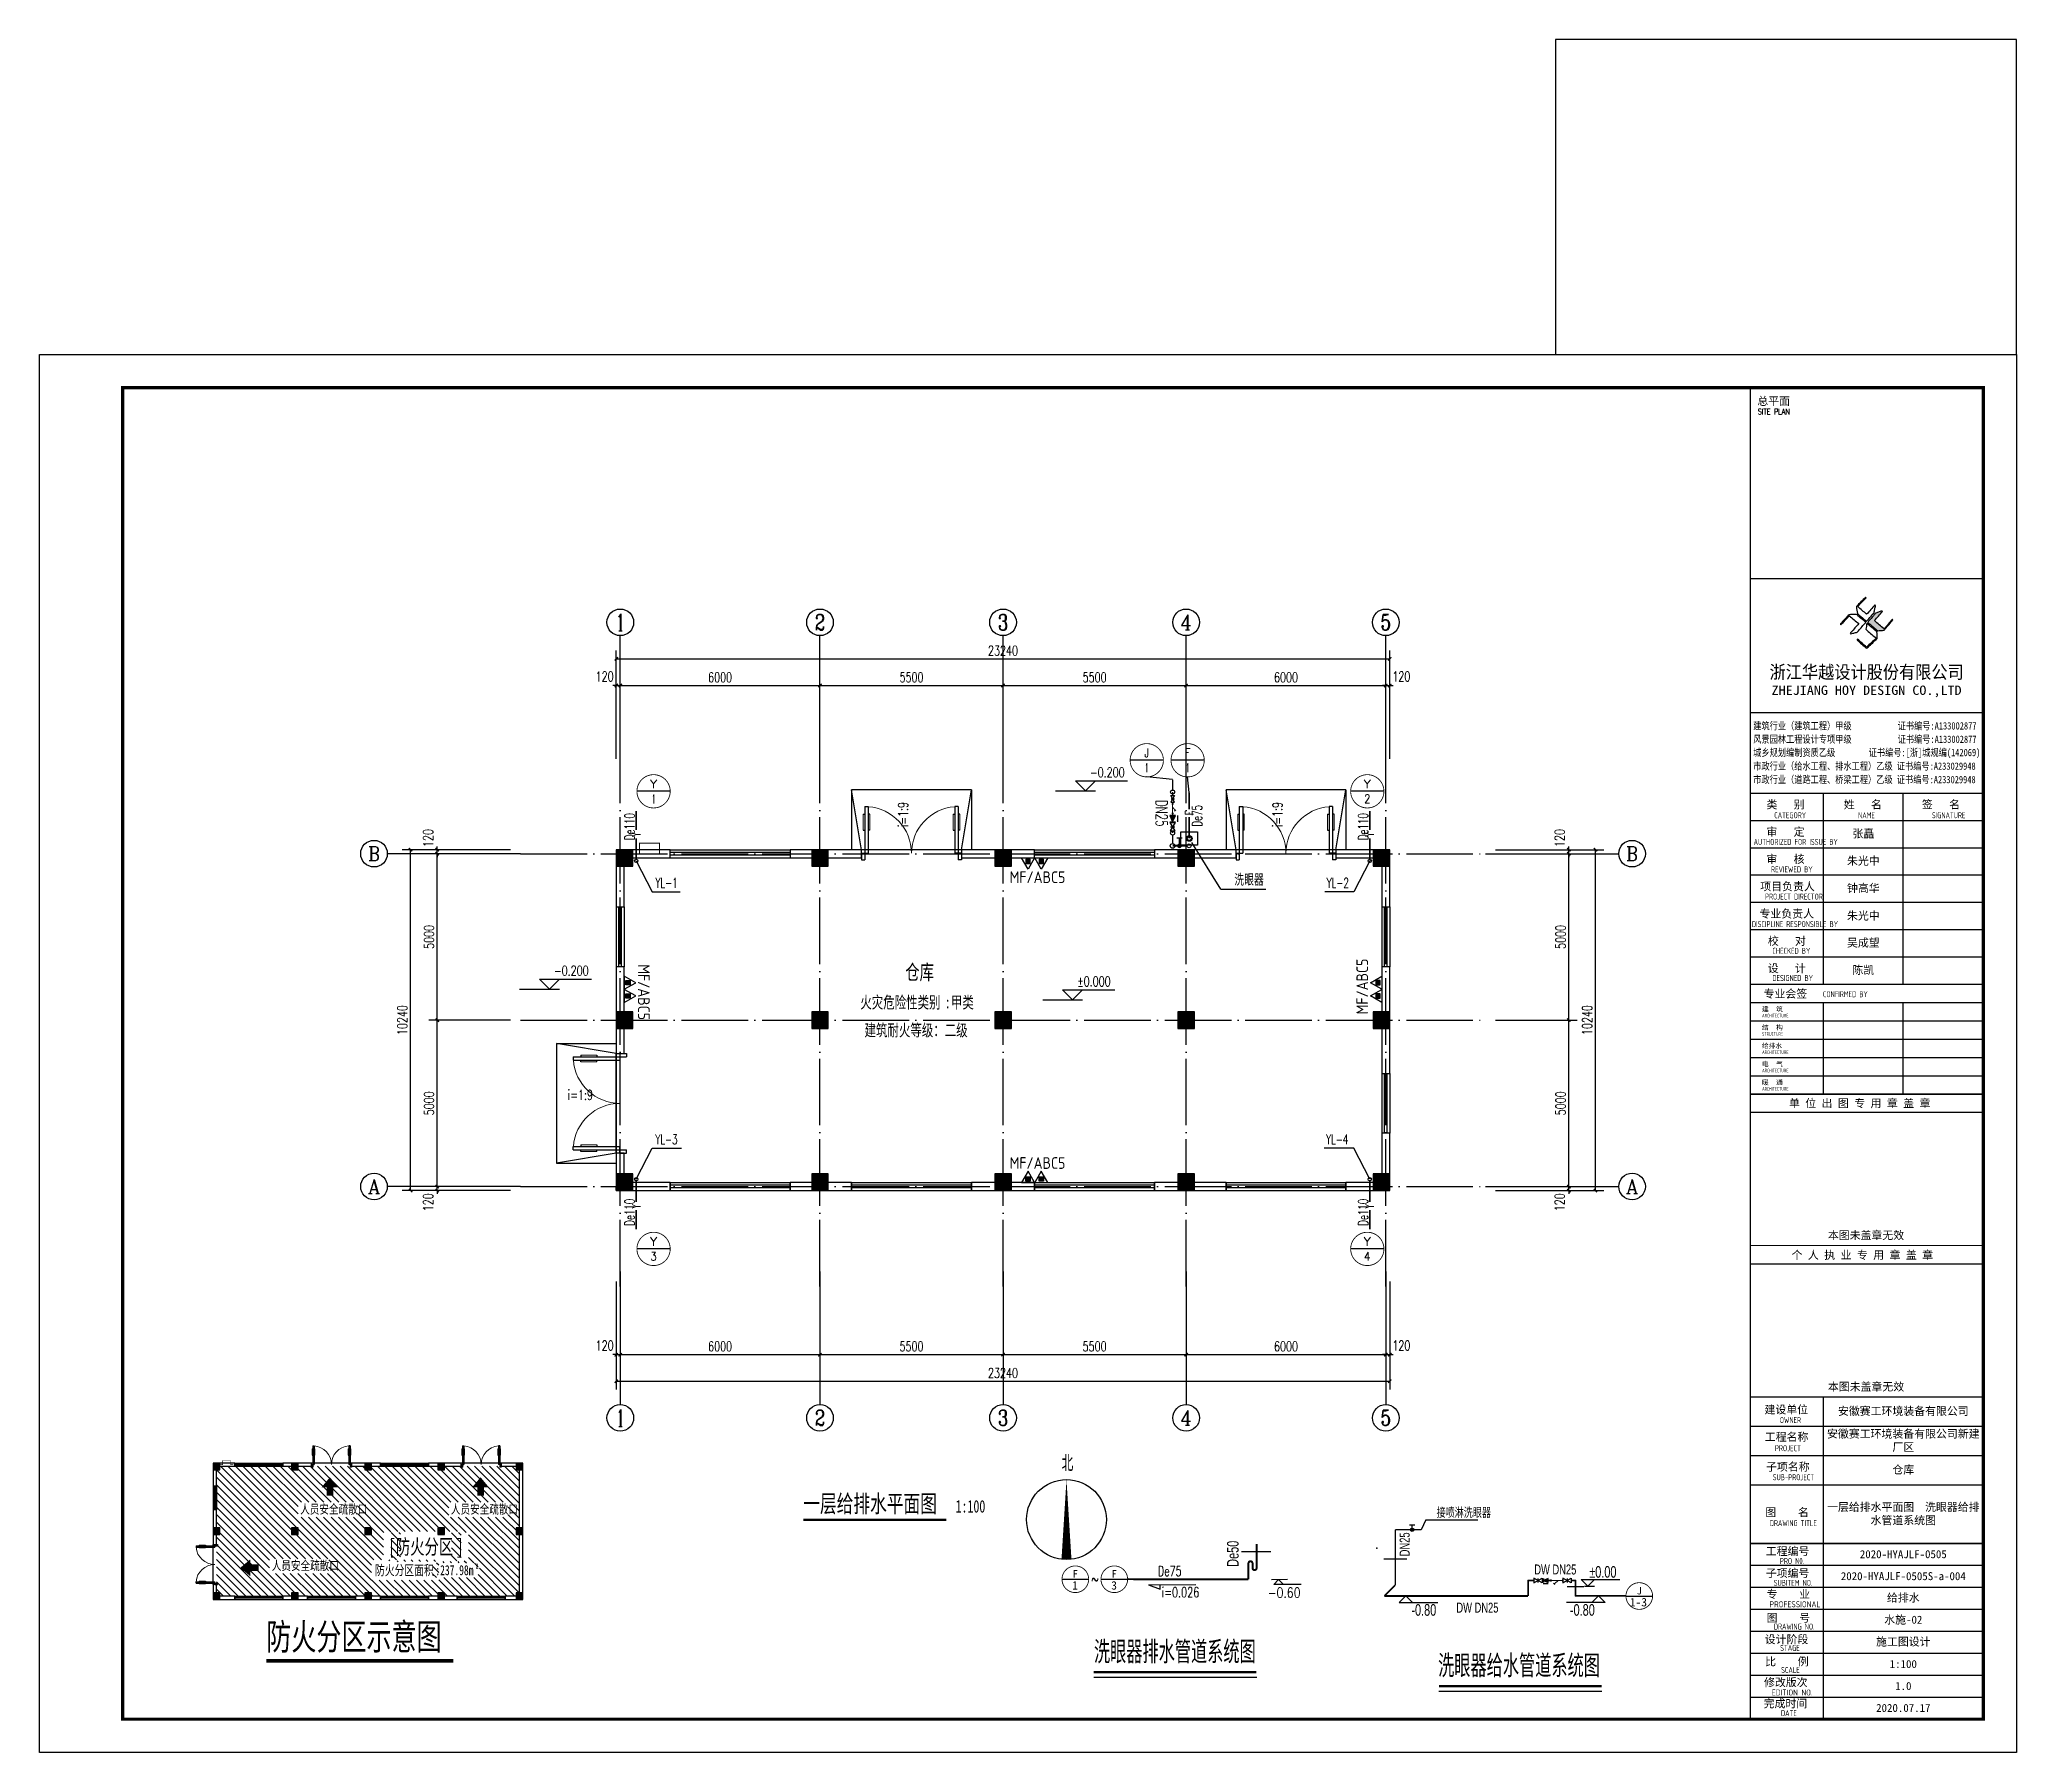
# Model space of a CAD drawing. Extents: x 1885024 to 3176456, y 18406040 to 18858640.
# Drawn here: x 2430829 to 2490229, y 18661881 to 18713338 of the extents above; entities that cross this region are included whole.
import ezdxf
from ezdxf.enums import TextEntityAlignment as Align

# ---------------------------------------------------------------- set-up
doc = ezdxf.new("R2010")
doc.units = 0
doc.header["$LTSCALE"] = 1000
doc.header["$MEASUREMENT"] = 0
for name, pattern in [('CONTINOUS', [0]), ('DASH', [0.35, 0.25, -0.1]), ('DASHDOT', [1, 0.5, -0.25, 0, -0.25]), ('DOTE', [2.42, 2, -0.2, 0.02, -0.2])]:
    doc.linetypes.add(name, pattern=pattern)
doc.layers.get('Defpoints').update_dxf_attribs({"color": 250})
for name, color, linetype in [('$DIM-ELEVATION', 3, 'Continuous'), ('-污水', 4, 'DASH'), ('-热水', 6, 'DASHDOT'), ('-给水', 3, 'Continuous'), ('0 - 填充', 251, 'Continuous'), ('00-人防文字', 140, 'Continuous'), ('AXIS_TEXT', 7, 'Continuous'), ('AXIS_外部', 171, 'Continuous'), ('COLUMN', 2, 'Continuous'), ('DIM_ELEV', 145, 'Continuous'), ('DIM_SYMB', 165, 'Continuous'), ('DIM_消防', 3, 'Continuous'), ('DIM_雨水', 3, 'Continuous'), ('DOTE', 8, 'DOTE'), ('EQUIP_消防', 7, 'Continuous'), ('GPSCOMMON', 7, 'Continuous'), ('GROUND', 150, 'Continuous'), ('PIPE-废水', 31, 'Continuous'), ('PIPE-雨水', 4, 'Continuous'), ('PUB_DIM', 161, 'Continuous'), ('PUB_HATCH', 8, 'Continuous'), ('PUB_TEXT', 7, 'Continuous'), ('PUB_TITLE', 4, 'Continuous'), ('TEXT_废水', 7, 'Continuous'), ('TEXT_消防', 7, 'Continuous'), ('TEXT_雨水', 7, 'Continuous'), ('TK', 4, 'Continuous'), ('TWT_TEXT', 7, 'Continuous'), ('VPIPE-雨水', 4, 'Continuous'), ('WALL', 9, 'Continuous'), ('WINDOW', 140, 'Continuous'), ('文字索引线', 74, 'Continuous'), ('新鲜水', 3, 'Continuous'), ('水-平面-管道-给水', 3, 'Continuous'), ('水-标注-出户-消防', 7, 'Continuous'), ('水-标注-标高-给水', 7, 'Continuous'), ('水-设备-阀门-给水', 7, 'Continuous'), ('水-设备-附件-给水', 7, 'Continuous'), ('消防', 1, 'CONTINOUS'), ('给排水文字', 7, 'Continuous')]:
    doc.layers.add(name, color=color, linetype=linetype)
doc.styles.add('-宋体', font='', dxfattribs={"width": 0.8})
doc.styles.add('_IAEC_DYNINPUT', font='')
doc.styles.add('_TCH_AXIS', font='COMPLEX', dxfattribs={"bigfont": 'GBCBIG'})
doc.styles.add('_TCH_DIM', font='SIMPLEX', dxfattribs={"bigfont": 'GBCBIG'})
doc.styles.add('_TCH_DIM_T3', font='SIMPLEX', dxfattribs={"width": 0.705882, "bigfont": 'GBCBIG'})
doc.styles.add('_TCH_WINDOW', font='SIMPLEX', dxfattribs={"height": 3.5, "bigfont": 'GBCBIG'})
doc.styles.add('_TWT_CIRCLE', font='COMPLEX', dxfattribs={"width": 1.1, "height": 3, "bigfont": 'HZTXT'})
doc.styles.add('_TWT_PIPEDN', font='SIMPLEX', dxfattribs={"width": 0.8, "height": 3, "bigfont": 'HZTXT'})
doc.styles.add('_TWT_PIPETEXT', font='COMPLEX', dxfattribs={"width": 0.8, "height": 2.5, "bigfont": 'HZTXT'})
doc.styles.add('_TWT_SERIAL', font='COMPLEX', dxfattribs={"width": 0.8, "height": 3, "bigfont": 'HZTXT'})
doc.styles.add('COMPLEX', font='COMPLEX')
doc.styles.add('DIM_FONT', font='SIMPLEX', dxfattribs={"width": 0.7, "bigfont": 'GBCBIG'})
doc.styles.add('HT', font='simhei.ttf', dxfattribs={"width": 0.7})
doc.styles.add('JSTC', font='jstce.shx', dxfattribs={"width": 0.6667, "height": 4, "bigfont": 'jstcc.shx'})
doc.styles.add('ROMANS', font='romans', dxfattribs={"width": 0.65, "height": 231.275})
doc.styles.get("Standard").update_dxf_attribs({"font": 'gbenor.shx', "bigfont": 'gbcbig.shx'})
doc.styles.add('TSSD_REIN', font='tssdeng.shx', dxfattribs={"width": 0.7, "bigfont": 'tssdchn.shx'})
doc.styles.add('WT_TEXT', font='HC_HZ', dxfattribs={"width": 0.7, "bigfont": 'HC_TXT'})
doc.styles.add('图签宋体', font='', dxfattribs={"height": 300})
doc.styles.add('图签黑体', font='simhei.ttf', dxfattribs={"height": 550})
doc.styles.add('房间名称', font='SIMPLEX', dxfattribs={"width": 0.8, "bigfont": 'HZTXT'})
doc.styles.get('-宋体').set_extended_font_data('SimSun')
doc.styles.get('_IAEC_DYNINPUT').set_extended_font_data('宋体')
doc.styles.get('图签宋体').set_extended_font_data('NSimSun')
doc.linetypes.add('ISW_J', pattern='A,2.4,-0.8,["J",WT_TEXT,S=0.4,R=0,X=-0.1,Y=-0.15],-0.8', length=4)
doc.dimstyles.new('_TCH_ARCH&&100', dxfattribs={"dimtxt": 297.5, "dimasz": 100, "dimexe": 250, "dimexo": 300, "dimgap": 100, "dimtad": 1, "dimdec": 0, "dimzin": 0, "dimdsep": 46, "dimtxsty": '_TCH_DIM_T3', "dimblk": 'ARCHTICK', "dimcen": 0.09, "dimclrt": 7, "dimazin": 2, "dimtfac": 1, "dimtdec": 0, "dimtix": 1, "dimtmove": 2, "dimatfit": 3, "dimfxl": 0, "dimtolj": 1, "dimtzin": 0, "dimarcsym": 0})

msp = doc.modelspace()

# ---------------------------------------------------------------- texts
at = {"layer": '00-人防文字', "style": 'HT', "width": 0.7}
for s, height, p in [('[', 450.6, (2441308.8, 18667836.9)), ('防火分区', 450.63, (2441535.6, 18667836.9)), (']', 450.6, (2443350.3, 18667836.9)), ('防火分区面积', 300.42, (2440908.6, 18667206.9)), (':237.98m', 300.42, (2442723.3, 18667206.9)), ('2', 150.2, (2443933.1, 18667406.9))]:
    msp.add_text(s, height=height, dxfattribs=at).set_placement(p)
at = {"layer": 'DIM_消防', "color": 7, "style": '_TWT_CIRCLE', "width": 1.238095}
for s, height, p, p2 in [('J', 265.3, (2464028.7, 18691779.4), (2464167.6, 18691779.4)), ('F', 260.5, (2465237.6, 18691780.1), (2465415, 18691780.1)), ('1', 270.8, (2464062.7, 18691325.5), (2464133.6, 18691325.5)), ('1', 270.8, (2465290.9, 18691325.5), (2465361.8, 18691325.5)), ('Y', 254.9, (2449172.1, 18690848), (2449385.7, 18690848)), ('Y', 254.9, (2470617.6, 18690848), (2470831.2, 18690848)), ('1', 270.8, (2449243.5, 18690392.5), (2449314.4, 18690392.5)), ('2', 258.7, (2470629.5, 18690402.9), (2470819.2, 18690402.9)), ('Y', 254.9, (2449172.1, 18677101.3), (2449385.7, 18677101.3)), ('Y', 254.9, (2470617.6, 18677101.3), (2470831.2, 18677101.3)), ('3', 258.7, (2449184.1, 18676656.2), (2449373.8, 18676656.2)), ('4', 256.8, (2470623.5, 18676657.9), (2470825.3, 18676657.9))]:
    msp.add_text(s, height=height, dxfattribs=at).set_placement(p, p2, align=Align.FIT)
at = {"layer": 'PUB_TEXT'}
for s, height, style, width, p in [('-0.200', 297.5, '_TCH_DIM', 0.705882, (2462390.8, 18691174.6)), ('-0.200', 297.5, '_TCH_DIM', 0.705882, (2446284.5, 18685219)), ('仓库', 450.63, 'HT', 0.7, (2456842.7, 18685098.3)), ('%%P0.000', 297.5, '_TCH_DIM', 0.705882, (2462005.9, 18684893.8)), ('一层给排水平面图', 525.74, 'HT', 0.7, (2453777.1, 18669092.9)), ('1:100', 375.53, 'HT', 0.7, (2458352.7, 18669087)), ('人员安全疏散口', 300, '房间名称', 0.8, (2438662.4, 18669025)), ('人员安全疏散口', 300, '房间名称', 0.8, (2443189.1, 18669025)), ('人员安全疏散口', 300, '房间名称', 0.8, (2437806.8, 18667330.2)), ('防火分区示意图', 788.61, 'HT', 0.7, (2437640.5, 18664966))]:
    msp.add_text(s, height=height, dxfattribs=dict(at, style=style, width=width)).set_placement(p)
at = {"layer": 'PUB_TEXT', "style": '_TCH_DIM', "width": 0.705882}
for rotation, p in [(90, (2456924.3, 18689679.8)), (90, (2468174.3, 18689679.8)), (360, (2446700.7, 18681486.2))]:
    msp.add_text('i=1:9', height=297.5, rotation=rotation, dxfattribs=at).set_placement(p)
at = {"layer": 'PUB_TEXT', "color": 6, "style": 'HT', "width": 0.7}
for s, height, p in [('火灾危险性类别', 360.51, (2455490.4, 18684236.3)), (':', 360.5, (2458031, 18684236.3)), ('甲类', 360.51, (2458212.4, 18684236.3)), ('建筑耐火等级：二级', 360.51, (2455617.8, 18683397.8))]:
    msp.add_text(s, height=height, dxfattribs=at).set_placement(p)
at = {"layer": 'PUB_TEXT', "style": '_TCH_DIM'}
msp.add_text('北', height=482.3, dxfattribs=at).set_placement((2461541.7, 18670327.4))
at = {"layer": 'TEXT_废水', "linetype": 'Continuous', "style": '_TWT_PIPEDN', "width": 0.64}
msp.add_text('De75', height=300, rotation=90, dxfattribs=at).set_placement((2465758.3, 18689693.3))
at = {"layer": 'TEXT_废水', "style": '_TWT_PIPETEXT', "width": 0.64}
msp.add_text('F', height=250, rotation=90, dxfattribs=at).set_placement((2465499.8, 18690037))
at = {"layer": 'TEXT_消防'}
for p in [(2459979.5, 18687998.8), (2459979.5, 18679413.5)]:
    msp.add_text('MF/ABC5', height=350, dxfattribs=at).set_placement(p)
for rotation, p in [(270, (2448811.6, 18685556)), (90, (2470747, 18684056.4))]:
    msp.add_text('MF/ABC5', height=350, rotation=rotation, dxfattribs=at).set_placement(p)
at = {"layer": 'TEXT_雨水', "linetype": 'Continuous', "style": '_TWT_PIPEDN', "width": 0.64}
for p in [(2448709.3, 18689284.3), (2470749.3, 18689284.3), (2448709.3, 18677700.9), (2470749.3, 18677700.9)]:
    msp.add_text('De110', height=300, rotation=90, dxfattribs=at).set_placement(p)
at = {"layer": 'TEXT_雨水', "style": '_TWT_PIPETEXT', "width": 0.64}
for p in [(2448884.3, 18689394.9), (2470924.3, 18689394.9), (2448884.3, 18678222.7), (2470924.3, 18678222.7)]:
    msp.add_text('Y', height=250, rotation=90, dxfattribs=at).set_placement(p)
at = {"layer": 'TWT_TEXT', "style": '_TWT_PIPEDN', "width": 0.64}
msp.add_text('DN25', height=350, rotation=270, dxfattribs=at).set_placement((2464365.9, 18690495))
at = {"layer": 'TWT_TEXT'}
for s, height, style, width, p in [('YL-1', 300, '_TWT_SERIAL', 0.64, (2449337.4, 18687852.6)), ('洗眼器', 350, '_TWT_PIPEDN', 0.8, (2466730.7, 18687919.6)), ('YL-2', 300, '_TWT_SERIAL', 0.64, (2469503.6, 18687852.6)), ('YL-3', 300, '_TWT_SERIAL', 0.64, (2449332.7, 18680149.8)), ('YL-4', 300, '_TWT_SERIAL', 0.64, (2469487, 18680149.8))]:
    msp.add_text(s, height=height, dxfattribs=dict(at, style=style, width=width)).set_placement(p)

# ---------------------------------------------------------------- blocks, each defined once
blk = doc.blocks.new('$WINLIB2D$00000001')
for p, q in [((-0.5, 0.5), (0.5, 0.5)), ((-0.5, 0.5), (-0.5, -0.5)), ((0.5, -0.5), (0.5, 0.5)), ((0.5, 0.167), (-0.5, 0.167)), ((0.5, -0.167), (-0.5, -0.167)), ((-0.5, -0.5), (0.5, -0.5))]:
    blk.add_line(p, q)
blk = doc.blocks.new('$DorLib2D$00000011')
at = {"lineweight": 13}
for p, q in [((-0.483, 0.396), (-0.483, 0.235)), ((-0.417, 0.396), (-0.417, 0.235)), ((0.417, 0.396), (0.417, 0.235)), ((0.483, 0.396), (0.483, 0.235))]:
    blk.add_line(p, q, dxfattribs=at)
for p, q in [((-0.483, 0.396), (-0.467, 0.396)), ((-0.467, 0.471), (-0.467, -0.062)), ((-0.467, 0.471), (-0.433, 0.471)), ((-0.433, 0.471), (-0.433, 0.004)), ((-0.417, 0.396), (-0.433, 0.396)), ((0.417, 0.396), (0.433, 0.396)), ((0.433, 0.471), (0.433, 0.004)), ((0.467, 0.471), (0.433, 0.471)), ((0.467, 0.471), (0.467, -0.062)), ((0.483, 0.396), (0.467, 0.396)), ((-0.483, 0.235), (-0.467, 0.235)), ((-0.417, 0.235), (-0.433, 0.235)), ((0.417, 0.235), (0.433, 0.235)), ((0.483, 0.235), (0.467, 0.235)), ((-0.5, 0.004), (-0.433, 0.004)), ((-0.5, 0.004), (-0.5, -0.062)), ((0.5, 0.004), (0.433, 0.004)), ((0.5, 0.004), (0.5, -0.062)), ((-0.5, -0.062), (-0.467, -0.062)), ((0.5, -0.062), (0.467, -0.062))]:
    blk.add_line(p, q)
for centre, start, end in [((-0.467, 0.004), 0, 85.904), ((0.467, 0.004), 94.096, 180)]:
    blk.add_arc(centre, 0.467, start, end, dxfattribs=at)
blk = doc.blocks.new('_FZH')
blk.add_lwpolyline([(-0.5, -0.5), (0.5, -0.5), (0.5, 0.5), (-0.5, 0.5)], close=True)
at = {"layer": 'PUB_HATCH'}
blk.add_solid([(-0.5, -0.5), (0.5, -0.5), (-0.5, 0.5), (0.5, 0.5)], dxfattribs=at)
blk = doc.blocks.new('3454')
at = {"color": 1, "const_width": 30}
blk.add_lwpolyline([(2386319, 18651591), (2386519, 18651591), (2386519, 18651911), (2387119, 18651911), (2387119, 18651591), (2387319, 18651591)], dxfattribs=at)
at = {"layer": 'WALL', "color": 1}
for p, q in [((2387439, 18651711), (2386319, 18651711)), ((2387439, 18651471), (2387439, 18651711)), ((2391689, 18651711), (2391039, 18651711)), ((2391039, 18651711), (2391039, 18651471)), ((2393189, 18651711), (2392189, 18651711)), ((2393189, 18651471), (2393189, 18651711)), ((2397189, 18651711), (2396189, 18651711)), ((2396189, 18651711), (2396189, 18651471)), ((2398389, 18651711), (2397689, 18651711)), ((2398389, 18651471), (2398389, 18651711)), ((2402689, 18651711), (2401989, 18651711)), ((2401989, 18651711), (2401989, 18651471)), ((2404439, 18651711), (2403189, 18651711)), ((2404439, 18651471), (2404439, 18651711)), ((2408559, 18651711), (2407439, 18651711)), ((2407439, 18651711), (2407439, 18651471)), ((2385819, 18651591), (2385819, 18651591)), ((2385819, 18651211), (2385819, 18649991)), ((2386004, 18651591), (2386004, 18651591)), ((2386059, 18649991), (2386059, 18651211)), ((2386189, 18651591), (2386189, 18651591)), ((2386319, 18651471), (2387439, 18651471)), ((2391039, 18651471), (2391689, 18651471)), ((2392189, 18651471), (2393189, 18651471)), ((2396189, 18651471), (2397189, 18651471)), ((2397689, 18651471), (2398389, 18651471)), ((2401989, 18651471), (2402689, 18651471)), ((2403189, 18651471), (2404439, 18651471)), ((2407439, 18651471), (2408559, 18651471)), ((2408689, 18651591), (2408689, 18651591)), ((2408819, 18646841), (2408819, 18651211)), ((2408874, 18651591), (2408874, 18651591)), ((2409059, 18651591), (2409059, 18651591)), ((2409059, 18646841), (2409059, 18651211)), ((2385819, 18649991), (2386059, 18649991)), ((2386059, 18648191), (2385819, 18648191)), ((2385819, 18648191), (2385819, 18646841)), ((2386059, 18646841), (2386059, 18648191)), ((2385819, 18646341), (2385819, 18645591)), ((2386059, 18645591), (2386059, 18646341)), ((2408819, 18641971), (2408819, 18646341)), ((2409059, 18641971), (2409059, 18646341)), ((2385819, 18645591), (2386059, 18645591)), ((2386059, 18642591), (2385819, 18642591)), ((2385819, 18642591), (2385819, 18641971)), ((2385819, 18641591), (2385819, 18641591)), ((2386004, 18641591), (2386004, 18641591)), ((2386059, 18641971), (2386059, 18642591)), ((2386189, 18641591), (2386189, 18641591)), ((2387439, 18641711), (2386319, 18641711)), ((2386319, 18641471), (2387439, 18641471)), ((2387439, 18641471), (2387439, 18641711)), ((2391689, 18641711), (2391039, 18641711)), ((2391039, 18641711), (2391039, 18641471)), ((2391039, 18641471), (2391689, 18641471)), ((2392889, 18641711), (2392189, 18641711)), ((2392189, 18641471), (2392889, 18641471)), ((2392889, 18641471), (2392889, 18641711)), ((2397189, 18641711), (2396489, 18641711)), ((2396489, 18641711), (2396489, 18641471)), ((2396489, 18641471), (2397189, 18641471)), ((2398389, 18641711), (2397689, 18641711)), ((2397689, 18641471), (2398389, 18641471)), ((2398389, 18641471), (2398389, 18641711)), ((2402689, 18641711), (2401989, 18641711)), ((2401989, 18641711), (2401989, 18641471)), ((2401989, 18641471), (2402689, 18641471)), ((2404139, 18641711), (2403189, 18641711)), ((2403189, 18641471), (2404139, 18641471)), ((2404139, 18641471), (2404139, 18641711)), ((2408559, 18641711), (2407739, 18641711)), ((2407739, 18641711), (2407739, 18641471)), ((2407739, 18641471), (2408559, 18641471)), ((2408689, 18641591), (2408689, 18641591)), ((2408874, 18641591), (2408874, 18641591)), ((2409059, 18641591), (2409059, 18641591))]:
    blk.add_line(p, q, dxfattribs=at)
at = {"layer": 'WINDOW', "color": 1}
for p, q in [((2396189, 18651711), (2393189, 18651711)), ((2407439, 18651711), (2404439, 18651711)), ((2385819, 18642591), (2385819, 18645591))]:
    blk.add_line(p, q, dxfattribs=at)
at = {"layer": 'COLUMN', "color": 1, "xscale": 500, "yscale": 500, "zscale": 500}
for p in [(2386069, 18651461), (2391939, 18651461), (2397439, 18651461), (2402939, 18651461), (2408809, 18651461), (2386069, 18646591), (2391939, 18646591), (2397439, 18646591), (2402939, 18646591), (2408809, 18646591), (2386069, 18641721), (2391939, 18641721), (2397439, 18641721), (2402939, 18641721), (2408809, 18641721)]:
    blk.add_blockref('_FZH', p, dxfattribs=at)
at = {"layer": 'WINDOW', "color": 1}
for name, p, xscale, yscale, zscale, rotation in [('$WINLIB2D$00000001', (2389239, 18651591), -3600.000000003725, 240, -3600.000000003725, 180), ('$DorLib2D$00000011', (2394689, 18651591), -3000, -3000, -3000, 180), ('$WINLIB2D$00000001', (2400189, 18651591), -3600.000000003725, 240, -3600.000000003725, 180), ('$DorLib2D$00000011', (2405939, 18651591), -3000, -3000, -3000, 180), ('$WINLIB2D$00000001', (2385939, 18649091), -1800, 240, -1800, 90), ('$DorLib2D$00000011', (2385939, 18644091), 3000, 3000, 3000, 90), ('$WINLIB2D$00000001', (2389239, 18641591), -3600.000000003725, -240, -3600.000000003725, 180), ('$WINLIB2D$00000001', (2394689, 18641591), -3600.000000003725, -240, -3600.000000003725, 180), ('$WINLIB2D$00000001', (2400189, 18641591), -3600.000000003725, -240, -3600.000000003725, 180), ('$WINLIB2D$00000001', (2405939, 18641591), -3600.000000003725, -240, -3600.000000003725, 180)]:
    blk.add_blockref(name, p, dxfattribs=dict(at, xscale=xscale, yscale=yscale, zscale=zscale, rotation=rotation))
blk = doc.blocks.new('$TwtSys$00000546')
h = blk.add_hatch()
h.set_pattern_fill('ANSI31', color=256, scale=200, style=0)
h.set_pattern_definition([(45, (-38543.802, -6670.83), (-17.67767, 17.67767), [])])
h.paths.add_polyline_path([(-65, 174), (65, 174), (65, 44), (-65, 44)])
for points in [[(0, 344), (-198, 0), (198, 0)], [(-65, 174), (65, 174), (65, 44), (-65, 44)]]:
    blk.add_lwpolyline(points, close=True)
blk = doc.blocks.new('WAT040')
for p, q in [((-1.19, 3.3), (1.15, 3.3)), ((0, 0.99), (0, 3.3))]:
    blk.add_line(p, q)
at = {"const_width": 1}
blk.add_lwpolyline([(-0.5, 0, 1), (0.5, 0, 1)], format="xyb", close=True, dxfattribs=at)
blk = doc.blocks.new('VALVELIB$SYSLIB$00000055')
for p, q in [((0, 0), (0, 0)), ((139, 126), (139, -126)), ((-138, -203), (146, -203))]:
    blk.add_line(p, q)
blk.add_lwpolyline([(-139, 0, 244, 0, 0), (139, 0, 0, 0, 0)], format="xyseb")
blk.add_lwpolyline([(-139, 122), (139, 0), (-139, -122)], close=True)
blk.add_solid([(56, -203), (56, -173), (146, -203)])
blk = doc.blocks.new('OTHERATTLIB$SYSLIB$00000011')
at = {"color": 0}
for p, q in [((-175, 32), (-175, -32)), ((175, 32), (175, -32)), ((96, -77), (50, -123))]:
    blk.add_line(p, q, dxfattribs=at)
at = {"color": 0, "const_width": 35}
for points in [[(-175, 0), (175, 0)], [(-52, 0), (73, -100)]]:
    blk.add_lwpolyline(points, dxfattribs=at)
blk = doc.blocks.new('VALVELIB$SYSLIB$00000002')
at = {"color": 0}
blk.add_line((0, 0), (0, 0), dxfattribs=at)
for points in [[(-125, 72), (-125, -72), (125, 72), (125, -72), (-125, 72)], [(0, 60), (0, -64)]]:
    blk.add_lwpolyline(points, dxfattribs=at)
blk = doc.blocks.new('32555')
at = {"layer": '$DIM-ELEVATION', "lineweight": -3}
for p, q in [((7563172, 348309), (7563660, 348310)), ((7563249, 348157), (7563391, 348309)), ((7564073, 348159), (7563249, 348157)), ((7563391, 348309), (7563535, 348158))]:
    blk.add_line(p, q, dxfattribs=at)
at = {"layer": '-污水', "const_width": 60}
blk.add_lwpolyline([(7562729, 348842), (7562729, 349371)], dxfattribs=at)
at = {"layer": '-热水', "color": 4, "ltscale": 0.5, "const_width": 60}
blk.add_lwpolyline([(7562485, 348313), (7558866, 348315)], dxfattribs=at)
at = {"layer": '-给水'}
for p, q in [((7559486, 348149), (7560903, 348154)), ((7559486, 348149), (7559833, 348013)), ((7559833, 348013), (7559832, 348150))]:
    blk.add_line(p, q, dxfattribs=at)
blk.add_line((7563158, 349133), (7562280, 349133))
at = {"layer": 'GPSCOMMON', "const_width": 60}
blk.add_lwpolyline([(7562729, 348977), (7562729, 348650, -1), (7562607, 348650), (7562607, 348790, 1), (7562485, 348790), (7562485, 348314)], format="xyb", dxfattribs=at)
at = {"layer": 'PUB_DIM', "const_width": 70}
blk.add_lwpolyline([(7557836, 345521), (7562725, 345521)], dxfattribs=at)
at = {"layer": 'PUB_DIM'}
blk.add_lwpolyline([(7557836, 345371), (7562737, 345371)], dxfattribs=at)
at = {"layer": '水-标注-出户-消防', "lineweight": 25}
for p, q in [((7556895, 348312), (7557670, 348312)), ((7558066, 348312), (7558841, 348312))]:
    blk.add_line(p, q, dxfattribs=at)
at = {"layer": '水-标注-出户-消防', "lineweight": 0, "extrusion": (0, 0, -1)}
for points in [[(-7557089, 348676), (-7557096, 348680), (-7557101, 348654), (-7557107, 348657)], [(-7557096, 348680), (-7557102, 348683), (-7557107, 348657), (-7557113, 348660)], [(-7557102, 348683), (-7557109, 348686), (-7557113, 348660), (-7557119, 348663)], [(-7557109, 348686), (-7557115, 348689), (-7557119, 348663), (-7557125, 348666)], [(-7557115, 348689), (-7557122, 348692), (-7557125, 348666), (-7557131, 348669)], [(-7557122, 348692), (-7557128, 348694), (-7557131, 348669), (-7557138, 348671)], [(-7557128, 348694), (-7557135, 348697), (-7557138, 348671), (-7557144, 348674)], [(-7557135, 348697), (-7557142, 348700), (-7557144, 348674), (-7557150, 348676)], [(-7557142, 348700), (-7557149, 348702), (-7557150, 348676), (-7557157, 348678)], [(-7557149, 348702), (-7557155, 348704), (-7557157, 348678), (-7557163, 348681)], [(-7557155, 348704), (-7557162, 348706), (-7557163, 348681), (-7557170, 348683)], [(-7557162, 348706), (-7557169, 348709), (-7557170, 348683), (-7557176, 348684)], [(-7557169, 348709), (-7557176, 348710), (-7557176, 348684), (-7557183, 348686)], [(-7557176, 348710), (-7557183, 348712), (-7557183, 348686), (-7557189, 348688)], [(-7557183, 348712), (-7557190, 348714), (-7557189, 348688), (-7557196, 348690)], [(-7557190, 348714), (-7557197, 348715), (-7557196, 348690), (-7557202, 348691)], [(-7557197, 348715), (-7557204, 348717), (-7557202, 348691), (-7557209, 348692)], [(-7557204, 348717), (-7557211, 348718), (-7557209, 348692), (-7557216, 348694)], [(-7557211, 348718), (-7557218, 348719), (-7557216, 348694), (-7557222, 348695)], [(-7557218, 348719), (-7557225, 348720), (-7557222, 348695), (-7557229, 348696)], [(-7557225, 348720), (-7557233, 348721), (-7557229, 348696), (-7557236, 348697)], [(-7557233, 348721), (-7557240, 348722), (-7557236, 348697), (-7557242, 348697)], [(-7557240, 348722), (-7557247, 348723), (-7557242, 348697), (-7557249, 348698)], [(-7557247, 348723), (-7557254, 348723), (-7557249, 348698), (-7557256, 348699)], [(-7557254, 348723), (-7557261, 348724), (-7557256, 348699), (-7557263, 348699)], [(-7557261, 348724), (-7557268, 348724), (-7557263, 348699), (-7557269, 348699)], [(-7557268, 348724), (-7557276, 348724), (-7557269, 348699), (-7557276, 348699)], [(-7557276, 348724), (-7557283, 348725), (-7557276, 348699), (-7557283, 348700)], [(-7558260, 348676), (-7558267, 348680), (-7558272, 348654), (-7558278, 348657)], [(-7558267, 348680), (-7558273, 348683), (-7558278, 348657), (-7558284, 348660)], [(-7558273, 348683), (-7558280, 348686), (-7558284, 348660), (-7558290, 348663)], [(-7558280, 348686), (-7558286, 348689), (-7558290, 348663), (-7558296, 348666)], [(-7558286, 348689), (-7558293, 348692), (-7558296, 348666), (-7558302, 348669)], [(-7558293, 348692), (-7558299, 348694), (-7558302, 348669), (-7558309, 348671)], [(-7558299, 348694), (-7558306, 348697), (-7558309, 348671), (-7558315, 348674)], [(-7558306, 348697), (-7558313, 348700), (-7558315, 348674), (-7558321, 348676)], [(-7558313, 348700), (-7558320, 348702), (-7558321, 348676), (-7558328, 348678)], [(-7558320, 348702), (-7558326, 348704), (-7558328, 348678), (-7558334, 348681)], [(-7558326, 348704), (-7558333, 348706), (-7558334, 348681), (-7558341, 348683)], [(-7558333, 348706), (-7558340, 348709), (-7558341, 348683), (-7558347, 348684)], [(-7558340, 348709), (-7558347, 348710), (-7558347, 348684), (-7558354, 348686)], [(-7558347, 348710), (-7558354, 348712), (-7558354, 348686), (-7558360, 348688)], [(-7558354, 348712), (-7558361, 348714), (-7558360, 348688), (-7558367, 348690)], [(-7558361, 348714), (-7558368, 348715), (-7558367, 348690), (-7558373, 348691)], [(-7558368, 348715), (-7558375, 348717), (-7558373, 348691), (-7558380, 348692)], [(-7558375, 348717), (-7558382, 348718), (-7558380, 348692), (-7558387, 348694)], [(-7558382, 348718), (-7558389, 348719), (-7558387, 348694), (-7558393, 348695)], [(-7558389, 348719), (-7558396, 348720), (-7558393, 348695), (-7558400, 348696)], [(-7558396, 348720), (-7558404, 348721), (-7558400, 348696), (-7558407, 348697)], [(-7558404, 348721), (-7558411, 348722), (-7558407, 348697), (-7558413, 348697)], [(-7558411, 348722), (-7558418, 348723), (-7558413, 348697), (-7558420, 348698)], [(-7558418, 348723), (-7558425, 348723), (-7558420, 348698), (-7558427, 348699)], [(-7558425, 348723), (-7558432, 348724), (-7558427, 348699), (-7558434, 348699)], [(-7558432, 348724), (-7558439, 348724), (-7558434, 348699), (-7558440, 348699)], [(-7558439, 348724), (-7558447, 348724), (-7558440, 348699), (-7558447, 348699)], [(-7558447, 348724), (-7558454, 348725), (-7558447, 348699), (-7558454, 348700)], [(-7556870, 348305), (-7556870, 348312), (-7556895, 348305), (-7556895, 348312)], [(-7556871, 348298), (-7556870, 348305), (-7556896, 348298), (-7556895, 348305)], [(-7556871, 348290), (-7556871, 348298), (-7556896, 348292), (-7556896, 348298)], [(-7556871, 348283), (-7556871, 348290), (-7556896, 348285), (-7556896, 348292)], [(-7556872, 348276), (-7556871, 348283), (-7556897, 348278), (-7556896, 348285)], [(-7556873, 348269), (-7556872, 348276), (-7556898, 348271), (-7556897, 348278)], [(-7556873, 348262), (-7556873, 348269), (-7556898, 348265), (-7556898, 348271)], [(-7556874, 348255), (-7556873, 348262), (-7556899, 348258), (-7556898, 348265)], [(-7556875, 348247), (-7556874, 348255), (-7556900, 348251), (-7556899, 348258)], [(-7556877, 348240), (-7556875, 348247), (-7556901, 348245), (-7556900, 348251)], [(-7556878, 348233), (-7556877, 348240), (-7556903, 348238), (-7556901, 348245)], [(-7556879, 348226), (-7556878, 348233), (-7556904, 348231), (-7556903, 348238)], [(-7556881, 348219), (-7556879, 348226), (-7556905, 348225), (-7556904, 348231)], [(-7556883, 348212), (-7556881, 348219), (-7556907, 348218), (-7556905, 348225)], [(-7556884, 348205), (-7556883, 348212), (-7556909, 348212), (-7556907, 348218)], [(-7556886, 348198), (-7556884, 348205), (-7556910, 348205), (-7556909, 348212)], [(-7556888, 348191), (-7556886, 348198), (-7556912, 348199), (-7556910, 348205)], [(-7556891, 348185), (-7556888, 348191), (-7556914, 348192), (-7556912, 348199)], [(-7556893, 348178), (-7556891, 348185), (-7556917, 348186), (-7556914, 348192)], [(-7556895, 348171), (-7556893, 348178), (-7556919, 348179), (-7556917, 348186)], [(-7556898, 348164), (-7556895, 348171), (-7556921, 348173), (-7556919, 348179)], [(-7556900, 348157), (-7556898, 348164), (-7556924, 348167), (-7556921, 348173)], [(-7556903, 348151), (-7556900, 348157), (-7556926, 348161), (-7556924, 348167)], [(-7556906, 348144), (-7556903, 348151), (-7556929, 348154), (-7556926, 348161)], [(-7556909, 348138), (-7556906, 348144), (-7556932, 348148), (-7556929, 348154)], [(-7556912, 348131), (-7556909, 348138), (-7556935, 348142), (-7556932, 348148)], [(-7556915, 348125), (-7556912, 348131), (-7556938, 348136), (-7556935, 348142)], [(-7556919, 348118), (-7556915, 348125), (-7556941, 348130), (-7556938, 348136)], [(-7556922, 348112), (-7556919, 348118), (-7556944, 348124), (-7556941, 348130)], [(-7556926, 348106), (-7556922, 348112), (-7556947, 348118), (-7556944, 348124)], [(-7556929, 348100), (-7556926, 348106), (-7556951, 348112), (-7556947, 348118)], [(-7556933, 348093), (-7556929, 348100), (-7556954, 348107), (-7556951, 348112)], [(-7556937, 348087), (-7556933, 348093), (-7556958, 348101), (-7556954, 348107)], [(-7556941, 348081), (-7556937, 348087), (-7556962, 348095), (-7556958, 348101)], [(-7556945, 348075), (-7556941, 348081), (-7556965, 348090), (-7556962, 348095)], [(-7556949, 348070), (-7556945, 348075), (-7556969, 348084), (-7556965, 348090)], [(-7556953, 348064), (-7556949, 348070), (-7556973, 348079), (-7556969, 348084)], [(-7556991, 348604), (-7556996, 348609), (-7557009, 348586), (-7557014, 348591)], [(-7556996, 348609), (-7557002, 348614), (-7557014, 348591), (-7557019, 348595)], [(-7557002, 348614), (-7557007, 348619), (-7557019, 348595), (-7557024, 348600)], [(-7557007, 348619), (-7557012, 348623), (-7557024, 348600), (-7557029, 348604)], [(-7557012, 348623), (-7557018, 348628), (-7557029, 348604), (-7557034, 348609)], [(-7557018, 348628), (-7557023, 348633), (-7557034, 348609), (-7557039, 348613)], [(-7557023, 348633), (-7557029, 348637), (-7557039, 348613), (-7557044, 348617)], [(-7557029, 348637), (-7557035, 348641), (-7557044, 348617), (-7557050, 348621)], [(-7557035, 348641), (-7557040, 348646), (-7557050, 348621), (-7557055, 348625)], [(-7557040, 348646), (-7557046, 348650), (-7557055, 348625), (-7557061, 348629)], [(-7557046, 348650), (-7557052, 348654), (-7557061, 348629), (-7557066, 348633)], [(-7557052, 348654), (-7557058, 348658), (-7557066, 348633), (-7557072, 348637)], [(-7557058, 348658), (-7557064, 348662), (-7557072, 348637), (-7557078, 348641)], [(-7557064, 348662), (-7557070, 348666), (-7557078, 348641), (-7557083, 348644)], [(-7557070, 348666), (-7557077, 348669), (-7557083, 348644), (-7557089, 348648)], [(-7557077, 348669), (-7557083, 348673), (-7557089, 348648), (-7557095, 348651)], [(-7557083, 348673), (-7557089, 348676), (-7557095, 348651), (-7557101, 348654)], [(-7557617, 348070), (-7557612, 348064), (-7557596, 348084), (-7557592, 348079)], [(-7557621, 348075), (-7557617, 348070), (-7557600, 348090), (-7557596, 348084)], [(-7557625, 348081), (-7557621, 348075), (-7557604, 348095), (-7557600, 348090)], [(-7557629, 348087), (-7557625, 348081), (-7557608, 348101), (-7557604, 348095)], [(-7557633, 348093), (-7557629, 348087), (-7557612, 348107), (-7557608, 348101)], [(-7557636, 348100), (-7557633, 348093), (-7557615, 348112), (-7557612, 348107)], [(-7557640, 348106), (-7557636, 348100), (-7557618, 348118), (-7557615, 348112)], [(-7557644, 348112), (-7557640, 348106), (-7557622, 348124), (-7557618, 348118)], [(-7557647, 348118), (-7557644, 348112), (-7557625, 348130), (-7557622, 348124)], [(-7557650, 348125), (-7557647, 348118), (-7557628, 348136), (-7557625, 348130)], [(-7557654, 348131), (-7557650, 348125), (-7557631, 348142), (-7557628, 348136)], [(-7557657, 348138), (-7557654, 348131), (-7557634, 348148), (-7557631, 348142)], [(-7557660, 348144), (-7557657, 348138), (-7557637, 348154), (-7557634, 348148)], [(-7557663, 348151), (-7557660, 348144), (-7557640, 348161), (-7557637, 348154)], [(-7557665, 348157), (-7557663, 348151), (-7557642, 348167), (-7557640, 348161)], [(-7557668, 348164), (-7557665, 348157), (-7557645, 348173), (-7557642, 348167)], [(-7557671, 348171), (-7557668, 348164), (-7557647, 348179), (-7557645, 348173)], [(-7557673, 348178), (-7557671, 348171), (-7557649, 348186), (-7557647, 348179)], [(-7557675, 348185), (-7557673, 348178), (-7557651, 348192), (-7557649, 348186)], [(-7557677, 348191), (-7557675, 348185), (-7557653, 348199), (-7557651, 348192)], [(-7557679, 348198), (-7557677, 348191), (-7557655, 348205), (-7557653, 348199)], [(-7557681, 348205), (-7557679, 348198), (-7557657, 348212), (-7557655, 348205)], [(-7557683, 348212), (-7557681, 348205), (-7557659, 348218), (-7557657, 348212)], [(-7557685, 348219), (-7557683, 348212), (-7557660, 348225), (-7557659, 348218)], [(-7557686, 348226), (-7557685, 348219), (-7557662, 348231), (-7557660, 348225)], [(-7557688, 348233), (-7557686, 348226), (-7557663, 348238), (-7557662, 348231)], [(-7557689, 348240), (-7557688, 348233), (-7557665, 348245), (-7557663, 348238)], [(-7557690, 348247), (-7557689, 348240), (-7557666, 348251), (-7557665, 348245)], [(-7557691, 348255), (-7557690, 348247), (-7557667, 348258), (-7557666, 348251)], [(-7557692, 348262), (-7557691, 348255), (-7557668, 348265), (-7557667, 348258)], [(-7557694, 348276), (-7557693, 348269), (-7557669, 348278), (-7557668, 348271)], [(-7557693, 348269), (-7557692, 348262), (-7557668, 348271), (-7557668, 348265)], [(-7557695, 348290), (-7557694, 348283), (-7557670, 348292), (-7557669, 348285)], [(-7557694, 348283), (-7557694, 348276), (-7557669, 348285), (-7557669, 348278)], [(-7557695, 348312), (-7557695, 348305), (-7557670, 348312), (-7557670, 348305)], [(-7557695, 348305), (-7557695, 348298), (-7557670, 348305), (-7557670, 348298)], [(-7557695, 348298), (-7557695, 348290), (-7557670, 348298), (-7557670, 348292)], [(-7558041, 348305), (-7558041, 348312), (-7558066, 348305), (-7558066, 348312)], [(-7558042, 348298), (-7558041, 348305), (-7558067, 348298), (-7558066, 348305)], [(-7558042, 348290), (-7558042, 348298), (-7558067, 348292), (-7558067, 348298)], [(-7558042, 348283), (-7558042, 348290), (-7558067, 348285), (-7558067, 348292)], [(-7558043, 348276), (-7558042, 348283), (-7558068, 348278), (-7558067, 348285)], [(-7558044, 348269), (-7558043, 348276), (-7558069, 348271), (-7558068, 348278)], [(-7558044, 348262), (-7558044, 348269), (-7558069, 348265), (-7558069, 348271)], [(-7558045, 348255), (-7558044, 348262), (-7558070, 348258), (-7558069, 348265)], [(-7558046, 348247), (-7558045, 348255), (-7558071, 348251), (-7558070, 348258)], [(-7558048, 348240), (-7558046, 348247), (-7558072, 348245), (-7558071, 348251)], [(-7558049, 348233), (-7558048, 348240), (-7558074, 348238), (-7558072, 348245)], [(-7558050, 348226), (-7558049, 348233), (-7558075, 348231), (-7558074, 348238)], [(-7558052, 348219), (-7558050, 348226), (-7558076, 348225), (-7558075, 348231)], [(-7558054, 348212), (-7558052, 348219), (-7558078, 348218), (-7558076, 348225)], [(-7558055, 348205), (-7558054, 348212), (-7558080, 348212), (-7558078, 348218)], [(-7558057, 348198), (-7558055, 348205), (-7558081, 348205), (-7558080, 348212)], [(-7558059, 348191), (-7558057, 348198), (-7558083, 348199), (-7558081, 348205)], [(-7558062, 348185), (-7558059, 348191), (-7558085, 348192), (-7558083, 348199)], [(-7558064, 348178), (-7558062, 348185), (-7558088, 348186), (-7558085, 348192)], [(-7558066, 348171), (-7558064, 348178), (-7558090, 348179), (-7558088, 348186)], [(-7558069, 348164), (-7558066, 348171), (-7558092, 348173), (-7558090, 348179)], [(-7558071, 348157), (-7558069, 348164), (-7558095, 348167), (-7558092, 348173)], [(-7558074, 348151), (-7558071, 348157), (-7558097, 348161), (-7558095, 348167)], [(-7558077, 348144), (-7558074, 348151), (-7558100, 348154), (-7558097, 348161)], [(-7558080, 348138), (-7558077, 348144), (-7558103, 348148), (-7558100, 348154)], [(-7558083, 348131), (-7558080, 348138), (-7558106, 348142), (-7558103, 348148)], [(-7558086, 348125), (-7558083, 348131), (-7558109, 348136), (-7558106, 348142)], [(-7558090, 348118), (-7558086, 348125), (-7558112, 348130), (-7558109, 348136)], [(-7558093, 348112), (-7558090, 348118), (-7558115, 348124), (-7558112, 348130)], [(-7558097, 348106), (-7558093, 348112), (-7558118, 348118), (-7558115, 348124)], [(-7558100, 348100), (-7558097, 348106), (-7558122, 348112), (-7558118, 348118)], [(-7558104, 348093), (-7558100, 348100), (-7558125, 348107), (-7558122, 348112)], [(-7558108, 348087), (-7558104, 348093), (-7558129, 348101), (-7558125, 348107)], [(-7558112, 348081), (-7558108, 348087), (-7558133, 348095), (-7558129, 348101)], [(-7558116, 348075), (-7558112, 348081), (-7558136, 348090), (-7558133, 348095)], [(-7558120, 348070), (-7558116, 348075), (-7558140, 348084), (-7558136, 348090)], [(-7558124, 348064), (-7558120, 348070), (-7558144, 348079), (-7558140, 348084)], [(-7558162, 348604), (-7558167, 348609), (-7558180, 348586), (-7558185, 348591)], [(-7558167, 348609), (-7558173, 348614), (-7558185, 348591), (-7558190, 348595)], [(-7558173, 348614), (-7558178, 348619), (-7558190, 348595), (-7558195, 348600)], [(-7558178, 348619), (-7558183, 348623), (-7558195, 348600), (-7558200, 348604)], [(-7558183, 348623), (-7558189, 348628), (-7558200, 348604), (-7558205, 348609)], [(-7558189, 348628), (-7558194, 348633), (-7558205, 348609), (-7558210, 348613)], [(-7558194, 348633), (-7558200, 348637), (-7558210, 348613), (-7558215, 348617)], [(-7558200, 348637), (-7558206, 348641), (-7558215, 348617), (-7558221, 348621)], [(-7558206, 348641), (-7558211, 348646), (-7558221, 348621), (-7558226, 348625)], [(-7558211, 348646), (-7558217, 348650), (-7558226, 348625), (-7558232, 348629)], [(-7558217, 348650), (-7558223, 348654), (-7558232, 348629), (-7558237, 348633)], [(-7558223, 348654), (-7558229, 348658), (-7558237, 348633), (-7558243, 348637)], [(-7558229, 348658), (-7558235, 348662), (-7558243, 348637), (-7558249, 348641)], [(-7558235, 348662), (-7558241, 348666), (-7558249, 348641), (-7558254, 348644)], [(-7558241, 348666), (-7558248, 348669), (-7558254, 348644), (-7558260, 348648)], [(-7558248, 348669), (-7558254, 348673), (-7558260, 348648), (-7558266, 348651)], [(-7558254, 348673), (-7558260, 348676), (-7558266, 348651), (-7558272, 348654)], [(-7558788, 348070), (-7558783, 348064), (-7558767, 348084), (-7558763, 348079)], [(-7558792, 348075), (-7558788, 348070), (-7558771, 348090), (-7558767, 348084)], [(-7558796, 348081), (-7558792, 348075), (-7558775, 348095), (-7558771, 348090)], [(-7558800, 348087), (-7558796, 348081), (-7558779, 348101), (-7558775, 348095)], [(-7558804, 348093), (-7558800, 348087), (-7558783, 348107), (-7558779, 348101)], [(-7558807, 348100), (-7558804, 348093), (-7558786, 348112), (-7558783, 348107)], [(-7558811, 348106), (-7558807, 348100), (-7558789, 348118), (-7558786, 348112)], [(-7558815, 348112), (-7558811, 348106), (-7558793, 348124), (-7558789, 348118)], [(-7558818, 348118), (-7558815, 348112), (-7558796, 348130), (-7558793, 348124)], [(-7558821, 348125), (-7558818, 348118), (-7558799, 348136), (-7558796, 348130)], [(-7558825, 348131), (-7558821, 348125), (-7558802, 348142), (-7558799, 348136)], [(-7558828, 348138), (-7558825, 348131), (-7558805, 348148), (-7558802, 348142)], [(-7558831, 348144), (-7558828, 348138), (-7558808, 348154), (-7558805, 348148)], [(-7558834, 348151), (-7558831, 348144), (-7558811, 348161), (-7558808, 348154)], [(-7558836, 348157), (-7558834, 348151), (-7558813, 348167), (-7558811, 348161)], [(-7558839, 348164), (-7558836, 348157), (-7558816, 348173), (-7558813, 348167)], [(-7558842, 348171), (-7558839, 348164), (-7558818, 348179), (-7558816, 348173)], [(-7558844, 348178), (-7558842, 348171), (-7558820, 348186), (-7558818, 348179)], [(-7558846, 348185), (-7558844, 348178), (-7558822, 348192), (-7558820, 348186)], [(-7558848, 348191), (-7558846, 348185), (-7558824, 348199), (-7558822, 348192)], [(-7558850, 348198), (-7558848, 348191), (-7558826, 348205), (-7558824, 348199)], [(-7558852, 348205), (-7558850, 348198), (-7558828, 348212), (-7558826, 348205)], [(-7558854, 348212), (-7558852, 348205), (-7558830, 348218), (-7558828, 348212)], [(-7558856, 348219), (-7558854, 348212), (-7558831, 348225), (-7558830, 348218)], [(-7558857, 348226), (-7558856, 348219), (-7558833, 348231), (-7558831, 348225)], [(-7558859, 348233), (-7558857, 348226), (-7558834, 348238), (-7558833, 348231)], [(-7558860, 348240), (-7558859, 348233), (-7558836, 348245), (-7558834, 348238)], [(-7558861, 348247), (-7558860, 348240), (-7558837, 348251), (-7558836, 348245)], [(-7558862, 348255), (-7558861, 348247), (-7558838, 348258), (-7558837, 348251)], [(-7558863, 348262), (-7558862, 348255), (-7558839, 348265), (-7558838, 348258)], [(-7558865, 348276), (-7558864, 348269), (-7558840, 348278), (-7558839, 348271)], [(-7558864, 348269), (-7558863, 348262), (-7558839, 348271), (-7558839, 348265)], [(-7558866, 348290), (-7558865, 348283), (-7558841, 348292), (-7558840, 348285)], [(-7558865, 348283), (-7558865, 348276), (-7558840, 348285), (-7558840, 348278)], [(-7558866, 348312), (-7558866, 348305), (-7558841, 348312), (-7558841, 348305)], [(-7558866, 348305), (-7558866, 348298), (-7558841, 348305), (-7558841, 348298)], [(-7558866, 348298), (-7558866, 348290), (-7558841, 348298), (-7558841, 348292)], [(-7556958, 348058), (-7556953, 348064), (-7556978, 348073), (-7556973, 348079)], [(-7556962, 348052), (-7556958, 348058), (-7556982, 348068), (-7556978, 348073)], [(-7556967, 348047), (-7556962, 348052), (-7556986, 348063), (-7556982, 348068)], [(-7556972, 348041), (-7556967, 348047), (-7556990, 348058), (-7556986, 348063)], [(-7556976, 348036), (-7556972, 348041), (-7556995, 348053), (-7556990, 348058)], [(-7556981, 348031), (-7556976, 348036), (-7556999, 348048), (-7556995, 348053)], [(-7556986, 348025), (-7556981, 348031), (-7557004, 348043), (-7556999, 348048)], [(-7556991, 348020), (-7556986, 348025), (-7557009, 348038), (-7557004, 348043)], [(-7556996, 348015), (-7556991, 348020), (-7557014, 348033), (-7557009, 348038)], [(-7557002, 348010), (-7556996, 348015), (-7557019, 348029), (-7557014, 348033)], [(-7557007, 348005), (-7557002, 348010), (-7557024, 348024), (-7557019, 348029)], [(-7557012, 348001), (-7557007, 348005), (-7557029, 348020), (-7557024, 348024)], [(-7557018, 347996), (-7557012, 348001), (-7557034, 348015), (-7557029, 348020)], [(-7557023, 347991), (-7557018, 347996), (-7557039, 348011), (-7557034, 348015)], [(-7557029, 347987), (-7557023, 347991), (-7557044, 348007), (-7557039, 348011)], [(-7557035, 347983), (-7557029, 347987), (-7557050, 348003), (-7557044, 348007)], [(-7557040, 347978), (-7557035, 347983), (-7557055, 347999), (-7557050, 348003)], [(-7557046, 347974), (-7557040, 347978), (-7557061, 347995), (-7557055, 347999)], [(-7557052, 347970), (-7557046, 347974), (-7557066, 347991), (-7557061, 347995)], [(-7557058, 347966), (-7557052, 347970), (-7557072, 347987), (-7557066, 347991)], [(-7557064, 347962), (-7557058, 347966), (-7557078, 347983), (-7557072, 347987)], [(-7557070, 347958), (-7557064, 347962), (-7557083, 347980), (-7557078, 347983)], [(-7557077, 347955), (-7557070, 347958), (-7557089, 347976), (-7557083, 347980)], [(-7557083, 347951), (-7557077, 347955), (-7557095, 347973), (-7557089, 347976)], [(-7557089, 347948), (-7557083, 347951), (-7557101, 347970), (-7557095, 347973)], [(-7557096, 347944), (-7557089, 347948), (-7557107, 347967), (-7557101, 347970)], [(-7557102, 347941), (-7557096, 347944), (-7557113, 347964), (-7557107, 347967)], [(-7557109, 347938), (-7557102, 347941), (-7557119, 347961), (-7557113, 347964)], [(-7557115, 347935), (-7557109, 347938), (-7557125, 347958), (-7557119, 347961)], [(-7557122, 347932), (-7557115, 347935), (-7557131, 347955), (-7557125, 347958)], [(-7557128, 347930), (-7557122, 347932), (-7557138, 347953), (-7557131, 347955)], [(-7557135, 347927), (-7557128, 347930), (-7557144, 347950), (-7557138, 347953)], [(-7557142, 347924), (-7557135, 347927), (-7557150, 347948), (-7557144, 347950)], [(-7557149, 347922), (-7557142, 347924), (-7557157, 347946), (-7557150, 347948)], [(-7557155, 347920), (-7557149, 347922), (-7557163, 347943), (-7557157, 347946)], [(-7557162, 347918), (-7557155, 347920), (-7557170, 347941), (-7557163, 347943)], [(-7557169, 347915), (-7557162, 347918), (-7557176, 347940), (-7557170, 347941)], [(-7557176, 347914), (-7557169, 347915), (-7557183, 347938), (-7557176, 347940)], [(-7557183, 347912), (-7557176, 347914), (-7557189, 347936), (-7557183, 347938)], [(-7557190, 347910), (-7557183, 347912), (-7557196, 347934), (-7557189, 347936)], [(-7557197, 347909), (-7557190, 347910), (-7557202, 347933), (-7557196, 347934)], [(-7557204, 347907), (-7557197, 347909), (-7557209, 347932), (-7557202, 347933)], [(-7557211, 347906), (-7557204, 347907), (-7557216, 347930), (-7557209, 347932)], [(-7557218, 347905), (-7557211, 347906), (-7557222, 347929), (-7557216, 347930)], [(-7557225, 347904), (-7557218, 347905), (-7557229, 347928), (-7557222, 347929)], [(-7557233, 347903), (-7557225, 347904), (-7557236, 347927), (-7557229, 347928)], [(-7557240, 347902), (-7557233, 347903), (-7557242, 347927), (-7557236, 347927)], [(-7557247, 347901), (-7557240, 347902), (-7557249, 347926), (-7557242, 347927)], [(-7557254, 347901), (-7557247, 347901), (-7557256, 347925), (-7557249, 347926)], [(-7557261, 347900), (-7557254, 347901), (-7557263, 347925), (-7557256, 347925)], [(-7557268, 347900), (-7557261, 347900), (-7557269, 347925), (-7557263, 347925)], [(-7557276, 347900), (-7557268, 347900), (-7557276, 347925), (-7557269, 347925)], [(-7557283, 347900), (-7557276, 347900), (-7557283, 347925), (-7557276, 347925)], [(-7557580, 348025), (-7557575, 348020), (-7557562, 348043), (-7557557, 348038)], [(-7557585, 348031), (-7557580, 348025), (-7557566, 348048), (-7557562, 348043)], [(-7557589, 348036), (-7557585, 348031), (-7557571, 348053), (-7557566, 348048)], [(-7557594, 348041), (-7557589, 348036), (-7557575, 348058), (-7557571, 348053)], [(-7557599, 348047), (-7557594, 348041), (-7557580, 348063), (-7557575, 348058)], [(-7557603, 348052), (-7557599, 348047), (-7557584, 348068), (-7557580, 348063)], [(-7557608, 348058), (-7557603, 348052), (-7557588, 348073), (-7557584, 348068)], [(-7557612, 348064), (-7557608, 348058), (-7557592, 348079), (-7557588, 348073)], [(-7558129, 348058), (-7558124, 348064), (-7558149, 348073), (-7558144, 348079)], [(-7558133, 348052), (-7558129, 348058), (-7558153, 348068), (-7558149, 348073)], [(-7558138, 348047), (-7558133, 348052), (-7558157, 348063), (-7558153, 348068)], [(-7558143, 348041), (-7558138, 348047), (-7558161, 348058), (-7558157, 348063)], [(-7558147, 348036), (-7558143, 348041), (-7558166, 348053), (-7558161, 348058)], [(-7558152, 348031), (-7558147, 348036), (-7558170, 348048), (-7558166, 348053)], [(-7558157, 348025), (-7558152, 348031), (-7558175, 348043), (-7558170, 348048)], [(-7558162, 348020), (-7558157, 348025), (-7558180, 348038), (-7558175, 348043)], [(-7558167, 348015), (-7558162, 348020), (-7558185, 348033), (-7558180, 348038)], [(-7558173, 348010), (-7558167, 348015), (-7558190, 348029), (-7558185, 348033)], [(-7558178, 348005), (-7558173, 348010), (-7558195, 348024), (-7558190, 348029)], [(-7558183, 348001), (-7558178, 348005), (-7558200, 348020), (-7558195, 348024)], [(-7558189, 347996), (-7558183, 348001), (-7558205, 348015), (-7558200, 348020)], [(-7558194, 347991), (-7558189, 347996), (-7558210, 348011), (-7558205, 348015)], [(-7558200, 347987), (-7558194, 347991), (-7558215, 348007), (-7558210, 348011)], [(-7558206, 347983), (-7558200, 347987), (-7558221, 348003), (-7558215, 348007)], [(-7558211, 347978), (-7558206, 347983), (-7558226, 347999), (-7558221, 348003)], [(-7558217, 347974), (-7558211, 347978), (-7558232, 347995), (-7558226, 347999)], [(-7558223, 347970), (-7558217, 347974), (-7558237, 347991), (-7558232, 347995)], [(-7558229, 347966), (-7558223, 347970), (-7558243, 347987), (-7558237, 347991)], [(-7558235, 347962), (-7558229, 347966), (-7558249, 347983), (-7558243, 347987)], [(-7558241, 347958), (-7558235, 347962), (-7558254, 347980), (-7558249, 347983)], [(-7558248, 347955), (-7558241, 347958), (-7558260, 347976), (-7558254, 347980)], [(-7558254, 347951), (-7558248, 347955), (-7558266, 347973), (-7558260, 347976)], [(-7558260, 347948), (-7558254, 347951), (-7558272, 347970), (-7558266, 347973)], [(-7558267, 347944), (-7558260, 347948), (-7558278, 347967), (-7558272, 347970)], [(-7558273, 347941), (-7558267, 347944), (-7558284, 347964), (-7558278, 347967)], [(-7558280, 347938), (-7558273, 347941), (-7558290, 347961), (-7558284, 347964)], [(-7558286, 347935), (-7558280, 347938), (-7558296, 347958), (-7558290, 347961)], [(-7558293, 347932), (-7558286, 347935), (-7558302, 347955), (-7558296, 347958)], [(-7558299, 347930), (-7558293, 347932), (-7558309, 347953), (-7558302, 347955)], [(-7558306, 347927), (-7558299, 347930), (-7558315, 347950), (-7558309, 347953)], [(-7558313, 347924), (-7558306, 347927), (-7558321, 347948), (-7558315, 347950)], [(-7558320, 347922), (-7558313, 347924), (-7558328, 347946), (-7558321, 347948)], [(-7558326, 347920), (-7558320, 347922), (-7558334, 347943), (-7558328, 347946)], [(-7558333, 347918), (-7558326, 347920), (-7558341, 347941), (-7558334, 347943)], [(-7558340, 347915), (-7558333, 347918), (-7558347, 347940), (-7558341, 347941)], [(-7558347, 347914), (-7558340, 347915), (-7558354, 347938), (-7558347, 347940)], [(-7558354, 347912), (-7558347, 347914), (-7558360, 347936), (-7558354, 347938)], [(-7558361, 347910), (-7558354, 347912), (-7558367, 347934), (-7558360, 347936)], [(-7558368, 347909), (-7558361, 347910), (-7558373, 347933), (-7558367, 347934)], [(-7558375, 347907), (-7558368, 347909), (-7558380, 347932), (-7558373, 347933)], [(-7558382, 347906), (-7558375, 347907), (-7558387, 347930), (-7558380, 347932)], [(-7558389, 347905), (-7558382, 347906), (-7558393, 347929), (-7558387, 347930)], [(-7558396, 347904), (-7558389, 347905), (-7558400, 347928), (-7558393, 347929)], [(-7558404, 347903), (-7558396, 347904), (-7558407, 347927), (-7558400, 347928)], [(-7558411, 347902), (-7558404, 347903), (-7558413, 347927), (-7558407, 347927)], [(-7558418, 347901), (-7558411, 347902), (-7558420, 347926), (-7558413, 347927)], [(-7558425, 347901), (-7558418, 347901), (-7558427, 347925), (-7558420, 347926)], [(-7558432, 347900), (-7558425, 347901), (-7558434, 347925), (-7558427, 347925)], [(-7558439, 347900), (-7558432, 347900), (-7558440, 347925), (-7558434, 347925)], [(-7558447, 347900), (-7558439, 347900), (-7558447, 347925), (-7558440, 347925)], [(-7558454, 347900), (-7558447, 347900), (-7558454, 347925), (-7558447, 347925)], [(-7558751, 348025), (-7558746, 348020), (-7558733, 348043), (-7558728, 348038)], [(-7558756, 348031), (-7558751, 348025), (-7558737, 348048), (-7558733, 348043)], [(-7558760, 348036), (-7558756, 348031), (-7558742, 348053), (-7558737, 348048)], [(-7558765, 348041), (-7558760, 348036), (-7558746, 348058), (-7558742, 348053)], [(-7558770, 348047), (-7558765, 348041), (-7558751, 348063), (-7558746, 348058)], [(-7558774, 348052), (-7558770, 348047), (-7558755, 348068), (-7558751, 348063)], [(-7558779, 348058), (-7558774, 348052), (-7558759, 348073), (-7558755, 348068)], [(-7558783, 348064), (-7558779, 348058), (-7558763, 348079), (-7558759, 348073)]]:
    blk.add_solid(points, dxfattribs=at)
at = {"layer": '水-标注-出户-消防', "lineweight": 0}
for points in [[(7557283, 348725), (7557290, 348724), (7557283, 348700), (7557290, 348699)], [(7557290, 348724), (7557297, 348724), (7557290, 348699), (7557296, 348699)], [(7557297, 348724), (7557304, 348724), (7557296, 348699), (7557303, 348699)], [(7557304, 348724), (7557312, 348723), (7557303, 348699), (7557310, 348699)], [(7557312, 348723), (7557319, 348723), (7557310, 348699), (7557317, 348698)], [(7557319, 348723), (7557326, 348722), (7557317, 348698), (7557323, 348697)], [(7557326, 348722), (7557333, 348721), (7557323, 348697), (7557330, 348697)], [(7557333, 348721), (7557340, 348720), (7557330, 348697), (7557337, 348696)], [(7557340, 348720), (7557347, 348719), (7557337, 348696), (7557344, 348695)], [(7557347, 348719), (7557355, 348718), (7557344, 348695), (7557350, 348694)], [(7557355, 348718), (7557362, 348717), (7557350, 348694), (7557357, 348692)], [(7557362, 348717), (7557369, 348715), (7557357, 348692), (7557363, 348691)], [(7557369, 348715), (7557376, 348714), (7557363, 348691), (7557370, 348690)], [(7557376, 348714), (7557383, 348712), (7557370, 348690), (7557377, 348688)], [(7557383, 348712), (7557390, 348710), (7557377, 348688), (7557383, 348686)], [(7557390, 348710), (7557397, 348709), (7557383, 348686), (7557390, 348684)], [(7557397, 348709), (7557403, 348706), (7557390, 348684), (7557396, 348683)], [(7557403, 348706), (7557410, 348704), (7557396, 348683), (7557403, 348681)], [(7557410, 348704), (7557417, 348702), (7557403, 348681), (7557409, 348678)], [(7557417, 348702), (7557424, 348700), (7557409, 348678), (7557415, 348676)], [(7557424, 348700), (7557431, 348697), (7557415, 348676), (7557422, 348674)], [(7557431, 348697), (7557437, 348694), (7557422, 348674), (7557428, 348671)], [(7557437, 348694), (7557444, 348692), (7557428, 348671), (7557434, 348669)], [(7557444, 348692), (7557451, 348689), (7557434, 348669), (7557441, 348666)], [(7557451, 348689), (7557457, 348686), (7557441, 348666), (7557447, 348663)], [(7557457, 348686), (7557464, 348683), (7557447, 348663), (7557453, 348660)], [(7557464, 348683), (7557470, 348680), (7557453, 348660), (7557459, 348657)], [(7557470, 348680), (7557477, 348676), (7557459, 348657), (7557465, 348654)], [(7558454, 348725), (7558461, 348724), (7558454, 348700), (7558461, 348699)], [(7558461, 348724), (7558468, 348724), (7558461, 348699), (7558467, 348699)], [(7558468, 348724), (7558475, 348724), (7558467, 348699), (7558474, 348699)], [(7558475, 348724), (7558483, 348723), (7558474, 348699), (7558481, 348699)], [(7558483, 348723), (7558490, 348723), (7558481, 348699), (7558488, 348698)], [(7558490, 348723), (7558497, 348722), (7558488, 348698), (7558494, 348697)], [(7558497, 348722), (7558504, 348721), (7558494, 348697), (7558501, 348697)], [(7558504, 348721), (7558511, 348720), (7558501, 348697), (7558508, 348696)], [(7558511, 348720), (7558518, 348719), (7558508, 348696), (7558515, 348695)], [(7558518, 348719), (7558526, 348718), (7558515, 348695), (7558521, 348694)], [(7558526, 348718), (7558533, 348717), (7558521, 348694), (7558528, 348692)], [(7558533, 348717), (7558540, 348715), (7558528, 348692), (7558534, 348691)], [(7558540, 348715), (7558547, 348714), (7558534, 348691), (7558541, 348690)], [(7558547, 348714), (7558554, 348712), (7558541, 348690), (7558548, 348688)], [(7558554, 348712), (7558561, 348710), (7558548, 348688), (7558554, 348686)], [(7558561, 348710), (7558568, 348709), (7558554, 348686), (7558561, 348684)], [(7558568, 348709), (7558574, 348706), (7558561, 348684), (7558567, 348683)], [(7558574, 348706), (7558581, 348704), (7558567, 348683), (7558574, 348681)], [(7558581, 348704), (7558588, 348702), (7558574, 348681), (7558580, 348678)], [(7558588, 348702), (7558595, 348700), (7558580, 348678), (7558586, 348676)], [(7558595, 348700), (7558602, 348697), (7558586, 348676), (7558593, 348674)], [(7558602, 348697), (7558608, 348694), (7558593, 348674), (7558599, 348671)], [(7558608, 348694), (7558615, 348692), (7558599, 348671), (7558605, 348669)], [(7558615, 348692), (7558622, 348689), (7558605, 348669), (7558612, 348666)], [(7558622, 348689), (7558628, 348686), (7558612, 348666), (7558618, 348663)], [(7558628, 348686), (7558635, 348683), (7558618, 348663), (7558624, 348660)], [(7558635, 348683), (7558641, 348680), (7558624, 348660), (7558630, 348657)], [(7558641, 348680), (7558648, 348676), (7558630, 348657), (7558636, 348654)], [(7556870, 348319), (7556871, 348326), (7556895, 348319), (7556896, 348326)], [(7556870, 348312), (7556870, 348319), (7556895, 348312), (7556895, 348319)], [(7556871, 348341), (7556872, 348348), (7556896, 348339), (7556897, 348346)], [(7556871, 348334), (7556871, 348341), (7556896, 348332), (7556896, 348339)], [(7556871, 348326), (7556871, 348334), (7556896, 348326), (7556896, 348332)], [(7556872, 348348), (7556873, 348355), (7556897, 348346), (7556898, 348353)], [(7556873, 348362), (7556874, 348369), (7556898, 348359), (7556899, 348366)], [(7556873, 348355), (7556873, 348362), (7556898, 348353), (7556898, 348359)], [(7556874, 348369), (7556875, 348377), (7556899, 348366), (7556900, 348373)], [(7556875, 348377), (7556877, 348384), (7556900, 348373), (7556901, 348379)], [(7556877, 348384), (7556878, 348391), (7556901, 348379), (7556903, 348386)], [(7556878, 348391), (7556879, 348398), (7556903, 348386), (7556904, 348393)], [(7556879, 348398), (7556881, 348405), (7556904, 348393), (7556905, 348399)], [(7556881, 348405), (7556883, 348412), (7556905, 348399), (7556907, 348406)], [(7556883, 348412), (7556884, 348419), (7556907, 348406), (7556909, 348412)], [(7556884, 348419), (7556886, 348426), (7556909, 348412), (7556910, 348419)], [(7556886, 348426), (7556888, 348433), (7556910, 348419), (7556912, 348425)], [(7556888, 348433), (7556891, 348439), (7556912, 348425), (7556914, 348432)], [(7556891, 348439), (7556893, 348446), (7556914, 348432), (7556917, 348438)], [(7556893, 348446), (7556895, 348453), (7556917, 348438), (7556919, 348445)], [(7556895, 348453), (7556898, 348460), (7556919, 348445), (7556921, 348451)], [(7556898, 348460), (7556900, 348467), (7556921, 348451), (7556924, 348457)], [(7556900, 348467), (7556903, 348473), (7556924, 348457), (7556926, 348463)], [(7556903, 348473), (7556906, 348480), (7556926, 348463), (7556929, 348470)], [(7556906, 348480), (7556909, 348486), (7556929, 348470), (7556932, 348476)], [(7556909, 348486), (7556912, 348493), (7556932, 348476), (7556935, 348482)], [(7556912, 348493), (7556915, 348499), (7556935, 348482), (7556938, 348488)], [(7556915, 348499), (7556919, 348506), (7556938, 348488), (7556941, 348494)], [(7556919, 348506), (7556922, 348512), (7556941, 348494), (7556944, 348500)], [(7556922, 348512), (7556926, 348518), (7556944, 348500), (7556947, 348506)], [(7556926, 348518), (7556929, 348524), (7556947, 348506), (7556951, 348512)], [(7556929, 348524), (7556933, 348531), (7556951, 348512), (7556954, 348517)], [(7556933, 348531), (7556937, 348537), (7556954, 348517), (7556958, 348523)], [(7556937, 348537), (7556941, 348543), (7556958, 348523), (7556962, 348529)], [(7556941, 348543), (7556945, 348549), (7556962, 348529), (7556965, 348534)], [(7556945, 348549), (7556949, 348554), (7556965, 348534), (7556969, 348540)], [(7556949, 348554), (7556953, 348560), (7556969, 348540), (7556973, 348545)], [(7556953, 348560), (7556958, 348566), (7556973, 348545), (7556978, 348551)], [(7556958, 348566), (7556962, 348572), (7556978, 348551), (7556982, 348556)], [(7556962, 348572), (7556967, 348577), (7556982, 348556), (7556986, 348561)], [(7556967, 348577), (7556972, 348583), (7556986, 348561), (7556990, 348566)], [(7556972, 348583), (7556976, 348588), (7556990, 348566), (7556995, 348571)], [(7556976, 348588), (7556981, 348593), (7556995, 348571), (7556999, 348576)], [(7556981, 348593), (7556986, 348599), (7556999, 348576), (7557004, 348581)], [(7556986, 348599), (7556991, 348604), (7557004, 348581), (7557009, 348586)], [(7557477, 348676), (7557483, 348673), (7557465, 348654), (7557471, 348651)], [(7557483, 348673), (7557489, 348669), (7557471, 348651), (7557477, 348648)], [(7557489, 348669), (7557495, 348666), (7557477, 348648), (7557482, 348644)], [(7557495, 348666), (7557501, 348662), (7557482, 348644), (7557488, 348641)], [(7557501, 348662), (7557508, 348658), (7557488, 348641), (7557494, 348637)], [(7557508, 348658), (7557514, 348654), (7557494, 348637), (7557500, 348633)], [(7557514, 348654), (7557519, 348650), (7557500, 348633), (7557505, 348629)], [(7557519, 348650), (7557525, 348646), (7557505, 348629), (7557511, 348625)], [(7557525, 348646), (7557531, 348641), (7557511, 348625), (7557516, 348621)], [(7557531, 348641), (7557537, 348637), (7557516, 348621), (7557521, 348617)], [(7557537, 348637), (7557542, 348633), (7557521, 348617), (7557527, 348613)], [(7557542, 348633), (7557548, 348628), (7557527, 348613), (7557532, 348609)], [(7557548, 348628), (7557554, 348623), (7557532, 348609), (7557537, 348604)], [(7557554, 348623), (7557559, 348619), (7557537, 348604), (7557542, 348600)], [(7557559, 348619), (7557564, 348614), (7557542, 348600), (7557547, 348595)], [(7557564, 348614), (7557569, 348609), (7557547, 348595), (7557552, 348591)], [(7557569, 348609), (7557575, 348604), (7557552, 348591), (7557557, 348586)], [(7557575, 348604), (7557580, 348599), (7557557, 348586), (7557562, 348581)], [(7557580, 348599), (7557585, 348593), (7557562, 348581), (7557566, 348576)], [(7557585, 348593), (7557589, 348588), (7557566, 348576), (7557571, 348571)], [(7557589, 348588), (7557594, 348583), (7557571, 348571), (7557575, 348566)], [(7557594, 348583), (7557599, 348577), (7557575, 348566), (7557580, 348561)], [(7557599, 348577), (7557603, 348572), (7557580, 348561), (7557584, 348556)], [(7557603, 348572), (7557608, 348566), (7557584, 348556), (7557588, 348551)], [(7557608, 348566), (7557612, 348560), (7557588, 348551), (7557592, 348545)], [(7557612, 348560), (7557617, 348554), (7557592, 348545), (7557596, 348540)], [(7557617, 348554), (7557621, 348549), (7557596, 348540), (7557600, 348534)], [(7557621, 348549), (7557625, 348543), (7557600, 348534), (7557604, 348529)], [(7557625, 348543), (7557629, 348537), (7557604, 348529), (7557608, 348523)], [(7557629, 348537), (7557633, 348531), (7557608, 348523), (7557612, 348517)], [(7557633, 348531), (7557636, 348524), (7557612, 348517), (7557615, 348512)], [(7557636, 348524), (7557640, 348518), (7557615, 348512), (7557618, 348506)], [(7557640, 348518), (7557644, 348512), (7557618, 348506), (7557622, 348500)], [(7557644, 348512), (7557647, 348506), (7557622, 348500), (7557625, 348494)], [(7557647, 348506), (7557650, 348499), (7557625, 348494), (7557628, 348488)], [(7557650, 348499), (7557654, 348493), (7557628, 348488), (7557631, 348482)], [(7557654, 348493), (7557657, 348486), (7557631, 348482), (7557634, 348476)], [(7557657, 348486), (7557660, 348480), (7557634, 348476), (7557637, 348470)], [(7557660, 348480), (7557663, 348473), (7557637, 348470), (7557640, 348463)], [(7557663, 348473), (7557665, 348467), (7557640, 348463), (7557642, 348457)], [(7557665, 348467), (7557668, 348460), (7557642, 348457), (7557645, 348451)], [(7557668, 348460), (7557671, 348453), (7557645, 348451), (7557647, 348445)], [(7557671, 348453), (7557673, 348446), (7557647, 348445), (7557649, 348438)], [(7557673, 348446), (7557675, 348439), (7557649, 348438), (7557651, 348432)], [(7557675, 348439), (7557677, 348433), (7557651, 348432), (7557653, 348425)], [(7557677, 348433), (7557679, 348426), (7557653, 348425), (7557655, 348419)], [(7557679, 348426), (7557681, 348419), (7557655, 348419), (7557657, 348412)], [(7557681, 348419), (7557683, 348412), (7557657, 348412), (7557659, 348406)], [(7557683, 348412), (7557685, 348405), (7557659, 348406), (7557660, 348399)], [(7557685, 348405), (7557686, 348398), (7557660, 348399), (7557662, 348393)], [(7557686, 348398), (7557688, 348391), (7557662, 348393), (7557663, 348386)], [(7557688, 348391), (7557689, 348384), (7557663, 348386), (7557665, 348379)], [(7557689, 348384), (7557690, 348377), (7557665, 348379), (7557666, 348373)], [(7557690, 348377), (7557691, 348369), (7557666, 348373), (7557667, 348366)], [(7557691, 348369), (7557692, 348362), (7557667, 348366), (7557668, 348359)], [(7557692, 348362), (7557693, 348355), (7557668, 348359), (7557668, 348353)], [(7557693, 348355), (7557694, 348348), (7557668, 348353), (7557669, 348346)], [(7557694, 348348), (7557694, 348341), (7557669, 348346), (7557669, 348339)], [(7557694, 348341), (7557695, 348334), (7557669, 348339), (7557670, 348332)], [(7557695, 348334), (7557695, 348326), (7557670, 348332), (7557670, 348326)], [(7557695, 348326), (7557695, 348319), (7557670, 348326), (7557670, 348319)], [(7557695, 348319), (7557695, 348312), (7557670, 348319), (7557670, 348312)], [(7558041, 348319), (7558042, 348326), (7558066, 348319), (7558067, 348326)], [(7558041, 348312), (7558041, 348319), (7558066, 348312), (7558066, 348319)], [(7558042, 348341), (7558043, 348348), (7558067, 348339), (7558068, 348346)], [(7558042, 348334), (7558042, 348341), (7558067, 348332), (7558067, 348339)], [(7558042, 348326), (7558042, 348334), (7558067, 348326), (7558067, 348332)], [(7558043, 348348), (7558044, 348355), (7558068, 348346), (7558069, 348353)], [(7558044, 348362), (7558045, 348369), (7558069, 348359), (7558070, 348366)], [(7558044, 348355), (7558044, 348362), (7558069, 348353), (7558069, 348359)], [(7558045, 348369), (7558046, 348377), (7558070, 348366), (7558071, 348373)], [(7558046, 348377), (7558048, 348384), (7558071, 348373), (7558072, 348379)], [(7558048, 348384), (7558049, 348391), (7558072, 348379), (7558074, 348386)], [(7558049, 348391), (7558050, 348398), (7558074, 348386), (7558075, 348393)], [(7558050, 348398), (7558052, 348405), (7558075, 348393), (7558076, 348399)], [(7558052, 348405), (7558054, 348412), (7558076, 348399), (7558078, 348406)], [(7558054, 348412), (7558055, 348419), (7558078, 348406), (7558080, 348412)], [(7558055, 348419), (7558057, 348426), (7558080, 348412), (7558081, 348419)], [(7558057, 348426), (7558059, 348433), (7558081, 348419), (7558083, 348425)], [(7558059, 348433), (7558062, 348439), (7558083, 348425), (7558085, 348432)], [(7558062, 348439), (7558064, 348446), (7558085, 348432), (7558088, 348438)], [(7558064, 348446), (7558066, 348453), (7558088, 348438), (7558090, 348445)], [(7558066, 348453), (7558069, 348460), (7558090, 348445), (7558092, 348451)], [(7558069, 348460), (7558071, 348467), (7558092, 348451), (7558095, 348457)], [(7558071, 348467), (7558074, 348473), (7558095, 348457), (7558097, 348463)], [(7558074, 348473), (7558077, 348480), (7558097, 348463), (7558100, 348470)], [(7558077, 348480), (7558080, 348486), (7558100, 348470), (7558103, 348476)], [(7558080, 348486), (7558083, 348493), (7558103, 348476), (7558106, 348482)], [(7558083, 348493), (7558086, 348499), (7558106, 348482), (7558109, 348488)], [(7558086, 348499), (7558090, 348506), (7558109, 348488), (7558112, 348494)], [(7558090, 348506), (7558093, 348512), (7558112, 348494), (7558115, 348500)], [(7558093, 348512), (7558097, 348518), (7558115, 348500), (7558118, 348506)], [(7558097, 348518), (7558100, 348524), (7558118, 348506), (7558122, 348512)], [(7558100, 348524), (7558104, 348531), (7558122, 348512), (7558125, 348517)], [(7558104, 348531), (7558108, 348537), (7558125, 348517), (7558129, 348523)], [(7558108, 348537), (7558112, 348543), (7558129, 348523), (7558133, 348529)], [(7558112, 348543), (7558116, 348549), (7558133, 348529), (7558136, 348534)], [(7558116, 348549), (7558120, 348554), (7558136, 348534), (7558140, 348540)], [(7558120, 348554), (7558124, 348560), (7558140, 348540), (7558144, 348545)], [(7558124, 348560), (7558129, 348566), (7558144, 348545), (7558149, 348551)], [(7558129, 348566), (7558133, 348572), (7558149, 348551), (7558153, 348556)], [(7558133, 348572), (7558138, 348577), (7558153, 348556), (7558157, 348561)], [(7558138, 348577), (7558143, 348583), (7558157, 348561), (7558161, 348566)], [(7558143, 348583), (7558147, 348588), (7558161, 348566), (7558166, 348571)], [(7558147, 348588), (7558152, 348593), (7558166, 348571), (7558170, 348576)], [(7558152, 348593), (7558157, 348599), (7558170, 348576), (7558175, 348581)], [(7558157, 348599), (7558162, 348604), (7558175, 348581), (7558180, 348586)], [(7558648, 348676), (7558654, 348673), (7558636, 348654), (7558642, 348651)], [(7558654, 348673), (7558660, 348669), (7558642, 348651), (7558648, 348648)], [(7558660, 348669), (7558666, 348666), (7558648, 348648), (7558653, 348644)], [(7558666, 348666), (7558672, 348662), (7558653, 348644), (7558659, 348641)], [(7558672, 348662), (7558679, 348658), (7558659, 348641), (7558665, 348637)], [(7558679, 348658), (7558685, 348654), (7558665, 348637), (7558671, 348633)], [(7558685, 348654), (7558690, 348650), (7558671, 348633), (7558676, 348629)], [(7558690, 348650), (7558696, 348646), (7558676, 348629), (7558682, 348625)], [(7558696, 348646), (7558702, 348641), (7558682, 348625), (7558687, 348621)], [(7558702, 348641), (7558708, 348637), (7558687, 348621), (7558692, 348617)], [(7558708, 348637), (7558713, 348633), (7558692, 348617), (7558698, 348613)], [(7558713, 348633), (7558719, 348628), (7558698, 348613), (7558703, 348609)], [(7558719, 348628), (7558725, 348623), (7558703, 348609), (7558708, 348604)], [(7558725, 348623), (7558730, 348619), (7558708, 348604), (7558713, 348600)], [(7558730, 348619), (7558735, 348614), (7558713, 348600), (7558718, 348595)], [(7558735, 348614), (7558740, 348609), (7558718, 348595), (7558723, 348591)], [(7558740, 348609), (7558746, 348604), (7558723, 348591), (7558728, 348586)], [(7558746, 348604), (7558751, 348599), (7558728, 348586), (7558733, 348581)], [(7558751, 348599), (7558756, 348593), (7558733, 348581), (7558737, 348576)], [(7558756, 348593), (7558760, 348588), (7558737, 348576), (7558742, 348571)], [(7558760, 348588), (7558765, 348583), (7558742, 348571), (7558746, 348566)], [(7558765, 348583), (7558770, 348577), (7558746, 348566), (7558751, 348561)], [(7558770, 348577), (7558774, 348572), (7558751, 348561), (7558755, 348556)], [(7558774, 348572), (7558779, 348566), (7558755, 348556), (7558759, 348551)], [(7558779, 348566), (7558783, 348560), (7558759, 348551), (7558763, 348545)], [(7558783, 348560), (7558788, 348554), (7558763, 348545), (7558767, 348540)], [(7558788, 348554), (7558792, 348549), (7558767, 348540), (7558771, 348534)], [(7558792, 348549), (7558796, 348543), (7558771, 348534), (7558775, 348529)], [(7558796, 348543), (7558800, 348537), (7558775, 348529), (7558779, 348523)], [(7558800, 348537), (7558804, 348531), (7558779, 348523), (7558783, 348517)], [(7558804, 348531), (7558807, 348524), (7558783, 348517), (7558786, 348512)], [(7558807, 348524), (7558811, 348518), (7558786, 348512), (7558789, 348506)], [(7558811, 348518), (7558815, 348512), (7558789, 348506), (7558793, 348500)], [(7558815, 348512), (7558818, 348506), (7558793, 348500), (7558796, 348494)], [(7558818, 348506), (7558821, 348499), (7558796, 348494), (7558799, 348488)], [(7558821, 348499), (7558825, 348493), (7558799, 348488), (7558802, 348482)], [(7558825, 348493), (7558828, 348486), (7558802, 348482), (7558805, 348476)], [(7558828, 348486), (7558831, 348480), (7558805, 348476), (7558808, 348470)], [(7558831, 348480), (7558834, 348473), (7558808, 348470), (7558811, 348463)], [(7558834, 348473), (7558836, 348467), (7558811, 348463), (7558813, 348457)], [(7558836, 348467), (7558839, 348460), (7558813, 348457), (7558816, 348451)], [(7558839, 348460), (7558842, 348453), (7558816, 348451), (7558818, 348445)], [(7558842, 348453), (7558844, 348446), (7558818, 348445), (7558820, 348438)], [(7558844, 348446), (7558846, 348439), (7558820, 348438), (7558822, 348432)], [(7558846, 348439), (7558848, 348433), (7558822, 348432), (7558824, 348425)], [(7558848, 348433), (7558850, 348426), (7558824, 348425), (7558826, 348419)], [(7558850, 348426), (7558852, 348419), (7558826, 348419), (7558828, 348412)], [(7558852, 348419), (7558854, 348412), (7558828, 348412), (7558830, 348406)], [(7558854, 348412), (7558856, 348405), (7558830, 348406), (7558831, 348399)], [(7558856, 348405), (7558857, 348398), (7558831, 348399), (7558833, 348393)], [(7558857, 348398), (7558859, 348391), (7558833, 348393), (7558834, 348386)], [(7558859, 348391), (7558860, 348384), (7558834, 348386), (7558836, 348379)], [(7558860, 348384), (7558861, 348377), (7558836, 348379), (7558837, 348373)], [(7558861, 348377), (7558862, 348369), (7558837, 348373), (7558838, 348366)], [(7558862, 348369), (7558863, 348362), (7558838, 348366), (7558839, 348359)], [(7558863, 348362), (7558864, 348355), (7558839, 348359), (7558839, 348353)], [(7558864, 348355), (7558865, 348348), (7558839, 348353), (7558840, 348346)], [(7558865, 348348), (7558865, 348341), (7558840, 348346), (7558840, 348339)], [(7558865, 348341), (7558866, 348334), (7558840, 348339), (7558841, 348332)], [(7558866, 348334), (7558866, 348326), (7558841, 348332), (7558841, 348326)], [(7558866, 348326), (7558866, 348319), (7558841, 348326), (7558841, 348319)], [(7558866, 348319), (7558866, 348312), (7558841, 348319), (7558841, 348312)], [(7557290, 347900), (7557283, 347900), (7557290, 347925), (7557283, 347925)], [(7557297, 347900), (7557290, 347900), (7557296, 347925), (7557290, 347925)], [(7557304, 347900), (7557297, 347900), (7557303, 347925), (7557296, 347925)], [(7557312, 347901), (7557304, 347900), (7557310, 347925), (7557303, 347925)], [(7557319, 347901), (7557312, 347901), (7557317, 347926), (7557310, 347925)], [(7557326, 347902), (7557319, 347901), (7557323, 347927), (7557317, 347926)], [(7557333, 347903), (7557326, 347902), (7557330, 347927), (7557323, 347927)], [(7557340, 347904), (7557333, 347903), (7557337, 347928), (7557330, 347927)], [(7557347, 347905), (7557340, 347904), (7557344, 347929), (7557337, 347928)], [(7557355, 347906), (7557347, 347905), (7557350, 347930), (7557344, 347929)], [(7557362, 347907), (7557355, 347906), (7557357, 347932), (7557350, 347930)], [(7557369, 347909), (7557362, 347907), (7557363, 347933), (7557357, 347932)], [(7557376, 347910), (7557369, 347909), (7557370, 347934), (7557363, 347933)], [(7557383, 347912), (7557376, 347910), (7557377, 347936), (7557370, 347934)], [(7557390, 347914), (7557383, 347912), (7557383, 347938), (7557377, 347936)], [(7557397, 347915), (7557390, 347914), (7557390, 347940), (7557383, 347938)], [(7557403, 347918), (7557397, 347915), (7557396, 347941), (7557390, 347940)], [(7557410, 347920), (7557403, 347918), (7557403, 347943), (7557396, 347941)], [(7557417, 347922), (7557410, 347920), (7557409, 347946), (7557403, 347943)], [(7557424, 347924), (7557417, 347922), (7557415, 347948), (7557409, 347946)], [(7557431, 347927), (7557424, 347924), (7557422, 347950), (7557415, 347948)], [(7557437, 347930), (7557431, 347927), (7557428, 347953), (7557422, 347950)], [(7557444, 347932), (7557437, 347930), (7557434, 347955), (7557428, 347953)], [(7557451, 347935), (7557444, 347932), (7557441, 347958), (7557434, 347955)], [(7557457, 347938), (7557451, 347935), (7557447, 347961), (7557441, 347958)], [(7557464, 347941), (7557457, 347938), (7557453, 347964), (7557447, 347961)], [(7557470, 347944), (7557464, 347941), (7557459, 347967), (7557453, 347964)], [(7557477, 347948), (7557470, 347944), (7557465, 347970), (7557459, 347967)], [(7557483, 347951), (7557477, 347948), (7557471, 347973), (7557465, 347970)], [(7557489, 347955), (7557483, 347951), (7557477, 347976), (7557471, 347973)], [(7557495, 347958), (7557489, 347955), (7557482, 347980), (7557477, 347976)], [(7557501, 347962), (7557495, 347958), (7557488, 347983), (7557482, 347980)], [(7557508, 347966), (7557501, 347962), (7557494, 347987), (7557488, 347983)], [(7557514, 347970), (7557508, 347966), (7557500, 347991), (7557494, 347987)], [(7557519, 347974), (7557514, 347970), (7557505, 347995), (7557500, 347991)], [(7557525, 347978), (7557519, 347974), (7557511, 347999), (7557505, 347995)], [(7557531, 347983), (7557525, 347978), (7557516, 348003), (7557511, 347999)], [(7557537, 347987), (7557531, 347983), (7557521, 348007), (7557516, 348003)], [(7557542, 347991), (7557537, 347987), (7557527, 348011), (7557521, 348007)], [(7557548, 347996), (7557542, 347991), (7557532, 348015), (7557527, 348011)], [(7557554, 348001), (7557548, 347996), (7557537, 348020), (7557532, 348015)], [(7557559, 348005), (7557554, 348001), (7557542, 348024), (7557537, 348020)], [(7557564, 348010), (7557559, 348005), (7557547, 348029), (7557542, 348024)], [(7557569, 348015), (7557564, 348010), (7557552, 348033), (7557547, 348029)], [(7557575, 348020), (7557569, 348015), (7557557, 348038), (7557552, 348033)], [(7558461, 347900), (7558454, 347900), (7558461, 347925), (7558454, 347925)], [(7558468, 347900), (7558461, 347900), (7558467, 347925), (7558461, 347925)], [(7558475, 347900), (7558468, 347900), (7558474, 347925), (7558467, 347925)], [(7558483, 347901), (7558475, 347900), (7558481, 347925), (7558474, 347925)], [(7558490, 347901), (7558483, 347901), (7558488, 347926), (7558481, 347925)], [(7558497, 347902), (7558490, 347901), (7558494, 347927), (7558488, 347926)], [(7558504, 347903), (7558497, 347902), (7558501, 347927), (7558494, 347927)], [(7558511, 347904), (7558504, 347903), (7558508, 347928), (7558501, 347927)], [(7558518, 347905), (7558511, 347904), (7558515, 347929), (7558508, 347928)], [(7558526, 347906), (7558518, 347905), (7558521, 347930), (7558515, 347929)], [(7558533, 347907), (7558526, 347906), (7558528, 347932), (7558521, 347930)], [(7558540, 347909), (7558533, 347907), (7558534, 347933), (7558528, 347932)], [(7558547, 347910), (7558540, 347909), (7558541, 347934), (7558534, 347933)], [(7558554, 347912), (7558547, 347910), (7558548, 347936), (7558541, 347934)], [(7558561, 347914), (7558554, 347912), (7558554, 347938), (7558548, 347936)], [(7558568, 347915), (7558561, 347914), (7558561, 347940), (7558554, 347938)], [(7558574, 347918), (7558568, 347915), (7558567, 347941), (7558561, 347940)], [(7558581, 347920), (7558574, 347918), (7558574, 347943), (7558567, 347941)], [(7558588, 347922), (7558581, 347920), (7558580, 347946), (7558574, 347943)], [(7558595, 347924), (7558588, 347922), (7558586, 347948), (7558580, 347946)], [(7558602, 347927), (7558595, 347924), (7558593, 347950), (7558586, 347948)], [(7558608, 347930), (7558602, 347927), (7558599, 347953), (7558593, 347950)], [(7558615, 347932), (7558608, 347930), (7558605, 347955), (7558599, 347953)], [(7558622, 347935), (7558615, 347932), (7558612, 347958), (7558605, 347955)], [(7558628, 347938), (7558622, 347935), (7558618, 347961), (7558612, 347958)], [(7558635, 347941), (7558628, 347938), (7558624, 347964), (7558618, 347961)], [(7558641, 347944), (7558635, 347941), (7558630, 347967), (7558624, 347964)], [(7558648, 347948), (7558641, 347944), (7558636, 347970), (7558630, 347967)], [(7558654, 347951), (7558648, 347948), (7558642, 347973), (7558636, 347970)], [(7558660, 347955), (7558654, 347951), (7558648, 347976), (7558642, 347973)], [(7558666, 347958), (7558660, 347955), (7558653, 347980), (7558648, 347976)], [(7558672, 347962), (7558666, 347958), (7558659, 347983), (7558653, 347980)], [(7558679, 347966), (7558672, 347962), (7558665, 347987), (7558659, 347983)], [(7558685, 347970), (7558679, 347966), (7558671, 347991), (7558665, 347987)], [(7558690, 347974), (7558685, 347970), (7558676, 347995), (7558671, 347991)], [(7558696, 347978), (7558690, 347974), (7558682, 347999), (7558676, 347995)], [(7558702, 347983), (7558696, 347978), (7558687, 348003), (7558682, 347999)], [(7558708, 347987), (7558702, 347983), (7558692, 348007), (7558687, 348003)], [(7558713, 347991), (7558708, 347987), (7558698, 348011), (7558692, 348007)], [(7558719, 347996), (7558713, 347991), (7558703, 348015), (7558698, 348011)], [(7558725, 348001), (7558719, 347996), (7558708, 348020), (7558703, 348015)], [(7558730, 348005), (7558725, 348001), (7558713, 348024), (7558708, 348020)], [(7558735, 348010), (7558730, 348005), (7558718, 348029), (7558713, 348024)], [(7558740, 348015), (7558735, 348010), (7558723, 348033), (7558718, 348029)], [(7558746, 348020), (7558740, 348015), (7558728, 348038), (7558723, 348033)]]:
    blk.add_solid(points, dxfattribs=at)
at = {"layer": 'PUB_TEXT', "color": 7, "style": '_TCH_DIM', "width": 0.705882}
for s, height, p in [('De75', 297.5, (7559763, 348410, 0)), ('~', 298, (7557765, 348170, 0))]:
    blk.add_text(s, height=height, rotation=359.89216, dxfattribs=at).set_placement(p)
at = {"layer": 'PUB_TEXT', "style": '_TCH_DIM', "width": 0.705882}
blk.add_text('i=0.026', height=300, rotation=359.89216, dxfattribs=at).set_placement((7559880, 347773))
at = {"layer": 'PUB_TEXT', "style": '_TCH_WINDOW'}
blk.add_text('洗眼器排水管道系统图', height=675.2, dxfattribs=at).set_placement((7557842, 345785))
at = {"layer": '水-标注-出户-消防', "lineweight": 25, "style": '_IAEC_DYNINPUT'}
for s, height, p in [('1', 254, (7557190, 348001)), ('F', 227, (7557202, 348361)), ('3', 254, (7558361, 348001)), ('F', 227, (7558373, 348361))]:
    blk.add_text(s, height=height, dxfattribs=at).set_placement(p)
at = {"layer": '消防', "color": 0, "linetype": 'Continuous', "style": 'DIM_FONT', "width": 0.8}
blk.add_text('-0.60', height=300, rotation=0.11852, dxfattribs=at).set_placement((7563062, 347760))
at = {"layer": '给排水文字', "style": 'JSTC', "width": 0.7}
blk.add_text('De50', height=350, rotation=90, dxfattribs=at).set_placement((7562190, 348686))
blk = doc.blocks.new('VALVELIB$SYSLIB$00000023')
at = {"color": 0}
for p, q in [((78, 138), (-78, 138)), ((0, 50), (0, 138)), ((0, 0), (0, 0))]:
    blk.add_line(p, q, dxfattribs=at)
at = {"color": 0, "const_width": 49.6}
blk.add_lwpolyline([(25, 0, 1), (-25, 0, 1)], format="xyb", close=True, dxfattribs=at)
at = {"color": 0}
blk.add_circle((0, 0), 50, dxfattribs=at)
blk = doc.blocks.new('1325555')
blk.add_line((7561982, 353633), (7562484, 353633))
at = {"layer": 'PUB_DIM', "const_width": 70}
blk.add_lwpolyline([(7558127, 350639), (7563016, 350639)], dxfattribs=at)
at = {"layer": 'PUB_DIM'}
blk.add_lwpolyline([(7558127, 350489), (7563027, 350489)], dxfattribs=at)
at = {"layer": 'WALL'}
blk.add_line((7557167, 354445, 746), (7556468, 354445, 746), dxfattribs=at)
at = {"layer": '新鲜水', "const_width": 60}
blk.add_lwpolyline([(7560808, 353346), (7556491, 353346)], dxfattribs=at)
at = {"layer": '水-平面-管道-给水', "color": 3, "linetype": 'ISW_J', "ltscale": 0.6, "const_width": 45}
for points in [[(7556816, 354445), (7556816, 355335)], [(7557274, 355334), (7556815, 355334)], [(7557595, 355335), (7557374, 355334)], [(7556816, 353671), (7556816, 354445)], [(7556491, 353346), (7556816, 353671)], [(7560808, 353808), (7560980, 353808)], [(7560808, 353346), (7560808, 353808)], [(7561230, 353808), (7561268, 353808)], [(7561407, 353808), (7561489, 353808)], [(7561839, 353808), (7561855, 353808)], [(7562233, 353346), (7562233, 353808)], [(7562233, 353346), (7563736, 353346)]]:
    blk.add_lwpolyline(points, dxfattribs=at)
at = {"layer": '水-平面-管道-给水', "color": 5, "linetype": 'ISW_J', "ltscale": 0.6, "const_width": 45}
blk.add_lwpolyline([(7562105, 353808), (7562233, 353808)], dxfattribs=at)
at = {"layer": '水-平面-管道-给水', "color": 5, "linetype": 'ISW_J', "ltscale": 0.6}
blk.add_point((7556265, 354784), dxfattribs=at)
at = {"layer": '水-平面-管道-给水'}
for p in [(7560808, 353808), (7562233, 353808)]:
    blk.add_point(p, dxfattribs=at)
at = {"layer": '水-平面-管道-给水', "color": 3}
blk.add_point((7562233, 353346), dxfattribs=at)
at = {"layer": '水-标注-出户-消防', "lineweight": 25}
blk.add_line((7563761, 353343), (7564536, 353343), dxfattribs=at)
at = {"layer": '水-标注-出户-消防', "lineweight": 0}
for points in [[(7563745, 353428), (7563746, 353435), (7563769, 353423), (7563771, 353430)], [(7563746, 353435), (7563748, 353442), (7563771, 353430), (7563772, 353436)], [(7563748, 353442), (7563750, 353449), (7563772, 353436), (7563774, 353443)], [(7563750, 353449), (7563752, 353456), (7563774, 353443), (7563776, 353449)], [(7563752, 353456), (7563754, 353463), (7563776, 353449), (7563778, 353456)], [(7563754, 353463), (7563756, 353470), (7563778, 353456), (7563780, 353462)], [(7563756, 353470), (7563758, 353477), (7563780, 353462), (7563782, 353469)], [(7563758, 353477), (7563760, 353484), (7563782, 353469), (7563784, 353475)], [(7563760, 353484), (7563763, 353491), (7563784, 353475), (7563786, 353482)], [(7563763, 353491), (7563766, 353497), (7563786, 353482), (7563789, 353488)], [(7563766, 353497), (7563768, 353504), (7563789, 353488), (7563791, 353494)], [(7563768, 353504), (7563771, 353510), (7563791, 353494), (7563794, 353500)], [(7563771, 353510), (7563774, 353517), (7563794, 353500), (7563797, 353506)], [(7563774, 353517), (7563777, 353524), (7563797, 353506), (7563800, 353513)], [(7563777, 353524), (7563781, 353530), (7563800, 353513), (7563803, 353519)], [(7563781, 353530), (7563784, 353536), (7563803, 353519), (7563806, 353525)], [(7563784, 353536), (7563787, 353543), (7563806, 353525), (7563809, 353531)], [(7563787, 353543), (7563791, 353549), (7563809, 353531), (7563812, 353536)], [(7563791, 353549), (7563794, 353555), (7563812, 353536), (7563816, 353542)], [(7563794, 353555), (7563798, 353561), (7563816, 353542), (7563819, 353548)], [(7563798, 353561), (7563802, 353567), (7563819, 353548), (7563823, 353554)], [(7563802, 353567), (7563806, 353573), (7563823, 353554), (7563827, 353559)], [(7563806, 353573), (7563810, 353579), (7563827, 353559), (7563831, 353565)], [(7563810, 353579), (7563814, 353585), (7563831, 353565), (7563835, 353570)], [(7563814, 353585), (7563819, 353591), (7563835, 353570), (7563839, 353576)], [(7563819, 353591), (7563823, 353597), (7563839, 353576), (7563843, 353581)], [(7563823, 353597), (7563828, 353602), (7563843, 353581), (7563847, 353587)], [(7563828, 353602), (7563832, 353608), (7563847, 353587), (7563851, 353592)], [(7563832, 353608), (7563837, 353613), (7563851, 353592), (7563856, 353597)], [(7563837, 353613), (7563842, 353619), (7563856, 353597), (7563860, 353602)], [(7563842, 353619), (7563846, 353624), (7563860, 353602), (7563865, 353607)], [(7563846, 353624), (7563851, 353629), (7563865, 353607), (7563869, 353612)], [(7563851, 353629), (7563856, 353634), (7563869, 353612), (7563874, 353617)], [(7564148, 353755), (7564155, 353755), (7564148, 353730), (7564155, 353730)], [(7564155, 353755), (7564162, 353755), (7564155, 353730), (7564162, 353730)], [(7564162, 353755), (7564170, 353755), (7564162, 353730), (7564168, 353730)], [(7564170, 353755), (7564177, 353754), (7564168, 353730), (7564175, 353729)], [(7564177, 353754), (7564184, 353754), (7564175, 353729), (7564182, 353729)], [(7564184, 353754), (7564191, 353753), (7564182, 353729), (7564189, 353728)], [(7564191, 353753), (7564198, 353752), (7564189, 353728), (7564195, 353727)], [(7564198, 353752), (7564205, 353751), (7564195, 353727), (7564202, 353726)], [(7564205, 353751), (7564213, 353750), (7564202, 353726), (7564209, 353725)], [(7564213, 353750), (7564220, 353749), (7564209, 353725), (7564215, 353724)], [(7564220, 353749), (7564227, 353748), (7564215, 353724), (7564222, 353723)], [(7564227, 353748), (7564234, 353746), (7564222, 353723), (7564229, 353722)], [(7564234, 353746), (7564241, 353745), (7564229, 353722), (7564235, 353720)], [(7564241, 353745), (7564248, 353743), (7564235, 353720), (7564242, 353719)], [(7564248, 353743), (7564255, 353741), (7564242, 353719), (7564248, 353717)], [(7564255, 353741), (7564262, 353739), (7564248, 353717), (7564255, 353715)], [(7564262, 353739), (7564269, 353737), (7564255, 353715), (7564261, 353713)], [(7564269, 353737), (7564276, 353735), (7564261, 353713), (7564268, 353711)], [(7564276, 353735), (7564282, 353733), (7564268, 353711), (7564274, 353709)], [(7564282, 353733), (7564289, 353730), (7564274, 353709), (7564281, 353707)], [(7564289, 353730), (7564296, 353728), (7564281, 353707), (7564287, 353704)], [(7564296, 353728), (7564303, 353725), (7564287, 353704), (7564293, 353702)], [(7564303, 353725), (7564309, 353722), (7564293, 353702), (7564299, 353699)], [(7564309, 353722), (7564316, 353720), (7564299, 353699), (7564306, 353697)], [(7564316, 353720), (7564322, 353717), (7564306, 353697), (7564312, 353694)], [(7564322, 353717), (7564329, 353713), (7564312, 353694), (7564318, 353691)], [(7564329, 353713), (7564335, 353710), (7564318, 353691), (7564324, 353688)], [(7564335, 353710), (7564342, 353707), (7564324, 353688), (7564330, 353685)], [(7564342, 353707), (7564348, 353703), (7564330, 353685), (7564336, 353682)], [(7564348, 353703), (7564354, 353700), (7564336, 353682), (7564342, 353678)], [(7564354, 353700), (7564361, 353696), (7564342, 353678), (7564348, 353675)], [(7564361, 353696), (7564367, 353692), (7564348, 353675), (7564353, 353671)], [(7564367, 353692), (7564373, 353689), (7564353, 353671), (7564359, 353668)], [(7564373, 353689), (7564379, 353685), (7564359, 353668), (7564365, 353664)], [(7564379, 353685), (7564385, 353681), (7564365, 353664), (7564370, 353660)], [(7564385, 353681), (7564391, 353676), (7564370, 353660), (7564376, 353656)], [(7564391, 353676), (7564396, 353672), (7564376, 353656), (7564381, 353652)], [(7564396, 353672), (7564402, 353668), (7564381, 353652), (7564387, 353648)], [(7564402, 353668), (7564408, 353663), (7564387, 353648), (7564392, 353644)], [(7564408, 353663), (7564413, 353659), (7564392, 353644), (7564397, 353640)], [(7564413, 353659), (7564419, 353654), (7564397, 353640), (7564402, 353635)], [(7564419, 353654), (7564424, 353649), (7564402, 353635), (7564407, 353631)], [(7564424, 353649), (7564429, 353644), (7564407, 353631), (7564412, 353626)], [(7564429, 353644), (7564435, 353639), (7564412, 353626), (7564417, 353621)], [(7564435, 353639), (7564440, 353634), (7564417, 353621), (7564422, 353617)], [(7564440, 353634), (7564445, 353629), (7564422, 353617), (7564427, 353612)], [(7564445, 353629), (7564450, 353624), (7564427, 353612), (7564431, 353607)], [(7564450, 353624), (7564455, 353619), (7564431, 353607), (7564436, 353602)], [(7564455, 353619), (7564459, 353613), (7564436, 353602), (7564441, 353597)], [(7564459, 353613), (7564464, 353608), (7564441, 353597), (7564445, 353592)], [(7564464, 353608), (7564469, 353602), (7564445, 353592), (7564449, 353587)], [(7564469, 353602), (7564473, 353597), (7564449, 353587), (7564453, 353581)], [(7564473, 353597), (7564478, 353591), (7564453, 353581), (7564458, 353576)], [(7564478, 353591), (7564482, 353585), (7564458, 353576), (7564462, 353570)], [(7564482, 353585), (7564486, 353579), (7564462, 353570), (7564466, 353565)], [(7564486, 353579), (7564490, 353573), (7564466, 353565), (7564469, 353559)], [(7564490, 353573), (7564494, 353567), (7564469, 353559), (7564473, 353554)], [(7564494, 353567), (7564498, 353561), (7564473, 353554), (7564477, 353548)], [(7564498, 353561), (7564502, 353555), (7564477, 353548), (7564480, 353542)], [(7564502, 353555), (7564505, 353549), (7564480, 353542), (7564484, 353536)], [(7564505, 353549), (7564509, 353543), (7564484, 353536), (7564487, 353531)], [(7564509, 353543), (7564512, 353536), (7564487, 353531), (7564490, 353525)], [(7564512, 353536), (7564516, 353530), (7564490, 353525), (7564493, 353519)], [(7564516, 353530), (7564519, 353524), (7564493, 353519), (7564496, 353513)], [(7564519, 353524), (7564522, 353517), (7564496, 353513), (7564499, 353506)], [(7564522, 353517), (7564525, 353510), (7564499, 353506), (7564502, 353500)], [(7564525, 353510), (7564528, 353504), (7564502, 353500), (7564505, 353494)], [(7564528, 353504), (7564531, 353497), (7564505, 353494), (7564507, 353488)], [(7564531, 353497), (7564533, 353491), (7564507, 353488), (7564510, 353482)], [(7564533, 353491), (7564536, 353484), (7564510, 353482), (7564512, 353475)], [(7564536, 353484), (7564538, 353477), (7564512, 353475), (7564514, 353469)], [(7564538, 353477), (7564540, 353470), (7564514, 353469), (7564517, 353462)], [(7564540, 353470), (7564543, 353463), (7564517, 353462), (7564519, 353456)], [(7564543, 353463), (7564545, 353456), (7564519, 353456), (7564521, 353449)], [(7564545, 353456), (7564547, 353449), (7564521, 353449), (7564522, 353443)], [(7564547, 353449), (7564548, 353442), (7564522, 353443), (7564524, 353436)], [(7564548, 353442), (7564550, 353435), (7564524, 353436), (7564526, 353430)], [(7564550, 353435), (7564552, 353428), (7564526, 353430), (7564527, 353423)], [(7563736, 353364), (7563737, 353371), (7563761, 353363), (7563762, 353370)], [(7563736, 353357), (7563736, 353364), (7563761, 353356), (7563761, 353363)], [(7563736, 353350), (7563736, 353357), (7563761, 353349), (7563761, 353356)], [(7563736, 353343), (7563736, 353350), (7563761, 353343), (7563761, 353349)], [(7563737, 353379), (7563738, 353386), (7563762, 353376), (7563763, 353383)], [(7563737, 353371), (7563737, 353379), (7563762, 353370), (7563762, 353376)], [(7563738, 353386), (7563739, 353393), (7563763, 353383), (7563763, 353390)], [(7563739, 353393), (7563740, 353400), (7563763, 353390), (7563764, 353397)], [(7563740, 353400), (7563741, 353407), (7563764, 353397), (7563765, 353403)], [(7563741, 353407), (7563742, 353414), (7563765, 353403), (7563766, 353410)], [(7563742, 353414), (7563743, 353421), (7563766, 353410), (7563768, 353417)], [(7563743, 353421), (7563745, 353428), (7563768, 353417), (7563769, 353423)], [(7564155, 352930), (7564148, 352930), (7564155, 352955), (7564148, 352955)], [(7564162, 352930), (7564155, 352930), (7564162, 352955), (7564155, 352955)], [(7564170, 352931), (7564162, 352930), (7564168, 352956), (7564162, 352955)], [(7564177, 352931), (7564170, 352931), (7564175, 352956), (7564168, 352956)], [(7564184, 352932), (7564177, 352931), (7564182, 352957), (7564175, 352956)], [(7564191, 352932), (7564184, 352932), (7564189, 352957), (7564182, 352957)], [(7564198, 352933), (7564191, 352932), (7564195, 352958), (7564189, 352957)], [(7564205, 352934), (7564198, 352933), (7564202, 352959), (7564195, 352958)], [(7564213, 352935), (7564205, 352934), (7564209, 352960), (7564202, 352959)], [(7564220, 352936), (7564213, 352935), (7564215, 352961), (7564209, 352960)], [(7564227, 352938), (7564220, 352936), (7564222, 352962), (7564215, 352961)], [(7564234, 352939), (7564227, 352938), (7564229, 352964), (7564222, 352962)], [(7564241, 352941), (7564234, 352939), (7564235, 352965), (7564229, 352964)], [(7564248, 352942), (7564241, 352941), (7564242, 352967), (7564235, 352965)], [(7564255, 352944), (7564248, 352942), (7564248, 352968), (7564242, 352967)], [(7564262, 352946), (7564255, 352944), (7564255, 352970), (7564248, 352968)], [(7564269, 352948), (7564262, 352946), (7564261, 352972), (7564255, 352970)], [(7564276, 352950), (7564269, 352948), (7564268, 352974), (7564261, 352972)], [(7564282, 352953), (7564276, 352950), (7564274, 352976), (7564268, 352974)], [(7564289, 352955), (7564282, 352953), (7564281, 352979), (7564274, 352976)], [(7564296, 352958), (7564289, 352955), (7564287, 352981), (7564281, 352979)], [(7564303, 352960), (7564296, 352958), (7564293, 352983), (7564287, 352981)], [(7564309, 352963), (7564303, 352960), (7564299, 352986), (7564293, 352983)], [(7564316, 352966), (7564309, 352963), (7564306, 352989), (7564299, 352986)], [(7564322, 352969), (7564316, 352966), (7564312, 352991), (7564306, 352989)], [(7564329, 352972), (7564322, 352969), (7564318, 352994), (7564312, 352991)], [(7564335, 352975), (7564329, 352972), (7564324, 352997), (7564318, 352994)], [(7564342, 352978), (7564335, 352975), (7564330, 353001), (7564324, 352997)], [(7564348, 352982), (7564342, 352978), (7564336, 353004), (7564330, 353001)], [(7564354, 352985), (7564348, 352982), (7564342, 353007), (7564336, 353004)], [(7564361, 352989), (7564354, 352985), (7564348, 353011), (7564342, 353007)], [(7564367, 352993), (7564361, 352989), (7564353, 353014), (7564348, 353011)], [(7564373, 352997), (7564367, 352993), (7564359, 353018), (7564353, 353014)], [(7564379, 353001), (7564373, 352997), (7564365, 353021), (7564359, 353018)], [(7564385, 353005), (7564379, 353001), (7564370, 353025), (7564365, 353021)], [(7564391, 353009), (7564385, 353005), (7564376, 353029), (7564370, 353025)], [(7564396, 353013), (7564391, 353009), (7564381, 353033), (7564376, 353029)], [(7564402, 353018), (7564396, 353013), (7564387, 353037), (7564381, 353033)], [(7564408, 353022), (7564402, 353018), (7564392, 353042), (7564387, 353037)], [(7564413, 353027), (7564408, 353022), (7564397, 353046), (7564392, 353042)], [(7564419, 353031), (7564413, 353027), (7564402, 353050), (7564397, 353046)], [(7564424, 353036), (7564419, 353031), (7564407, 353055), (7564402, 353050)], [(7564429, 353041), (7564424, 353036), (7564412, 353059), (7564407, 353055)], [(7564435, 353046), (7564429, 353041), (7564417, 353064), (7564412, 353059)], [(7564440, 353051), (7564435, 353046), (7564422, 353069), (7564417, 353064)], [(7564552, 353428), (7564553, 353421), (7564527, 353423), (7564528, 353417)], [(7564553, 353421), (7564554, 353414), (7564528, 353417), (7564530, 353410)], [(7564554, 353414), (7564556, 353407), (7564530, 353410), (7564531, 353403)], [(7564556, 353407), (7564557, 353400), (7564531, 353403), (7564532, 353397)], [(7564557, 353400), (7564558, 353393), (7564532, 353397), (7564533, 353390)], [(7564558, 353393), (7564558, 353386), (7564533, 353390), (7564533, 353383)], [(7564558, 353386), (7564559, 353379), (7564533, 353383), (7564534, 353376)], [(7564559, 353379), (7564560, 353371), (7564534, 353376), (7564535, 353370)], [(7564560, 353371), (7564560, 353364), (7564535, 353370), (7564535, 353363)], [(7564560, 353364), (7564560, 353357), (7564535, 353363), (7564535, 353356)], [(7564560, 353357), (7564561, 353350), (7564535, 353356), (7564536, 353349)], [(7564561, 353350), (7564561, 353343), (7564536, 353349), (7564536, 353343)]]:
    blk.add_solid(points, dxfattribs=at)
at = {"layer": '水-标注-出户-消防', "lineweight": 0, "extrusion": (0, 0, -1)}
for points in [[(-7563856, 353634), (-7563862, 353639), (-7563874, 353617), (-7563879, 353621)], [(-7563862, 353639), (-7563867, 353644), (-7563879, 353621), (-7563884, 353626)], [(-7563867, 353644), (-7563872, 353649), (-7563884, 353626), (-7563889, 353631)], [(-7563872, 353649), (-7563877, 353654), (-7563889, 353631), (-7563894, 353635)], [(-7563877, 353654), (-7563883, 353659), (-7563894, 353635), (-7563899, 353640)], [(-7563883, 353659), (-7563888, 353663), (-7563899, 353640), (-7563904, 353644)], [(-7563888, 353663), (-7563894, 353668), (-7563904, 353644), (-7563910, 353648)], [(-7563894, 353668), (-7563900, 353672), (-7563910, 353648), (-7563915, 353652)], [(-7563900, 353672), (-7563906, 353676), (-7563915, 353652), (-7563920, 353656)], [(-7563906, 353676), (-7563911, 353681), (-7563920, 353656), (-7563926, 353660)], [(-7563911, 353681), (-7563917, 353685), (-7563926, 353660), (-7563931, 353664)], [(-7563917, 353685), (-7563923, 353689), (-7563931, 353664), (-7563937, 353668)], [(-7563923, 353689), (-7563929, 353692), (-7563937, 353668), (-7563943, 353671)], [(-7563929, 353692), (-7563936, 353696), (-7563943, 353671), (-7563949, 353675)], [(-7563936, 353696), (-7563942, 353700), (-7563949, 353675), (-7563954, 353678)], [(-7563942, 353700), (-7563948, 353703), (-7563954, 353678), (-7563960, 353682)], [(-7563948, 353703), (-7563954, 353707), (-7563960, 353682), (-7563966, 353685)], [(-7563954, 353707), (-7563961, 353710), (-7563966, 353685), (-7563972, 353688)], [(-7563961, 353710), (-7563967, 353713), (-7563972, 353688), (-7563978, 353691)], [(-7563967, 353713), (-7563974, 353717), (-7563978, 353691), (-7563984, 353694)], [(-7563974, 353717), (-7563980, 353720), (-7563984, 353694), (-7563990, 353697)], [(-7563980, 353720), (-7563987, 353722), (-7563990, 353697), (-7563997, 353699)], [(-7563987, 353722), (-7563994, 353725), (-7563997, 353699), (-7564003, 353702)], [(-7563994, 353725), (-7564000, 353728), (-7564003, 353702), (-7564009, 353704)], [(-7564000, 353728), (-7564007, 353730), (-7564009, 353704), (-7564016, 353707)], [(-7564007, 353730), (-7564014, 353733), (-7564016, 353707), (-7564022, 353709)], [(-7564014, 353733), (-7564021, 353735), (-7564022, 353709), (-7564028, 353711)], [(-7564021, 353735), (-7564027, 353737), (-7564028, 353711), (-7564035, 353713)], [(-7564027, 353737), (-7564034, 353739), (-7564035, 353713), (-7564041, 353715)], [(-7564034, 353739), (-7564041, 353741), (-7564041, 353715), (-7564048, 353717)], [(-7564041, 353741), (-7564048, 353743), (-7564048, 353717), (-7564054, 353719)], [(-7564048, 353743), (-7564055, 353745), (-7564054, 353719), (-7564061, 353720)], [(-7564055, 353745), (-7564062, 353746), (-7564061, 353720), (-7564068, 353722)], [(-7564062, 353746), (-7564069, 353748), (-7564068, 353722), (-7564074, 353723)], [(-7564069, 353748), (-7564076, 353749), (-7564074, 353723), (-7564081, 353724)], [(-7564076, 353749), (-7564084, 353750), (-7564081, 353724), (-7564087, 353725)], [(-7564084, 353750), (-7564091, 353751), (-7564087, 353725), (-7564094, 353726)], [(-7564091, 353751), (-7564098, 353752), (-7564094, 353726), (-7564101, 353727)], [(-7564098, 353752), (-7564105, 353753), (-7564101, 353727), (-7564108, 353728)], [(-7564105, 353753), (-7564112, 353754), (-7564108, 353728), (-7564114, 353729)], [(-7564112, 353754), (-7564119, 353754), (-7564114, 353729), (-7564121, 353729)], [(-7564119, 353754), (-7564126, 353755), (-7564121, 353729), (-7564128, 353730)], [(-7564126, 353755), (-7564134, 353755), (-7564128, 353730), (-7564135, 353730)], [(-7564134, 353755), (-7564141, 353755), (-7564135, 353730), (-7564141, 353730)], [(-7564141, 353755), (-7564148, 353755), (-7564141, 353730), (-7564148, 353730)], [(-7563736, 353335), (-7563736, 353343), (-7563761, 353336), (-7563761, 353343)], [(-7563736, 353328), (-7563736, 353335), (-7563761, 353329), (-7563761, 353336)], [(-7563736, 353321), (-7563736, 353328), (-7563761, 353322), (-7563761, 353329)], [(-7563737, 353314), (-7563736, 353321), (-7563762, 353316), (-7563761, 353322)], [(-7563737, 353307), (-7563737, 353314), (-7563762, 353309), (-7563762, 353316)], [(-7563738, 353300), (-7563737, 353307), (-7563763, 353302), (-7563762, 353309)], [(-7563739, 353292), (-7563738, 353300), (-7563763, 353295), (-7563763, 353302)], [(-7563740, 353285), (-7563739, 353292), (-7563764, 353289), (-7563763, 353295)], [(-7563741, 353278), (-7563740, 353285), (-7563765, 353282), (-7563764, 353289)], [(-7563742, 353271), (-7563741, 353278), (-7563766, 353275), (-7563765, 353282)], [(-7563743, 353264), (-7563742, 353271), (-7563768, 353269), (-7563766, 353275)], [(-7563745, 353257), (-7563743, 353264), (-7563769, 353262), (-7563768, 353269)], [(-7563746, 353250), (-7563745, 353257), (-7563771, 353256), (-7563769, 353262)], [(-7563748, 353243), (-7563746, 353250), (-7563772, 353249), (-7563771, 353256)], [(-7563750, 353236), (-7563748, 353243), (-7563774, 353242), (-7563772, 353249)], [(-7563752, 353229), (-7563750, 353236), (-7563776, 353236), (-7563774, 353242)], [(-7563754, 353222), (-7563752, 353229), (-7563778, 353229), (-7563776, 353236)], [(-7563756, 353215), (-7563754, 353222), (-7563780, 353223), (-7563778, 353229)], [(-7563758, 353208), (-7563756, 353215), (-7563782, 353217), (-7563780, 353223)], [(-7563760, 353202), (-7563758, 353208), (-7563784, 353210), (-7563782, 353217)], [(-7563763, 353195), (-7563760, 353202), (-7563786, 353204), (-7563784, 353210)], [(-7563766, 353188), (-7563763, 353195), (-7563789, 353198), (-7563786, 353204)], [(-7563768, 353182), (-7563766, 353188), (-7563791, 353191), (-7563789, 353198)], [(-7563771, 353175), (-7563768, 353182), (-7563794, 353185), (-7563791, 353191)], [(-7563774, 353168), (-7563771, 353175), (-7563797, 353179), (-7563794, 353185)], [(-7563777, 353162), (-7563774, 353168), (-7563800, 353173), (-7563797, 353179)], [(-7563781, 353155), (-7563777, 353162), (-7563803, 353167), (-7563800, 353173)], [(-7563784, 353149), (-7563781, 353155), (-7563806, 353161), (-7563803, 353167)], [(-7563787, 353143), (-7563784, 353149), (-7563809, 353155), (-7563806, 353161)], [(-7563791, 353136), (-7563787, 353143), (-7563812, 353149), (-7563809, 353155)], [(-7563794, 353130), (-7563791, 353136), (-7563816, 353143), (-7563812, 353149)], [(-7563798, 353124), (-7563794, 353130), (-7563819, 353137), (-7563816, 353143)], [(-7563802, 353118), (-7563798, 353124), (-7563823, 353132), (-7563819, 353137)], [(-7563806, 353112), (-7563802, 353118), (-7563827, 353126), (-7563823, 353132)], [(-7563810, 353106), (-7563806, 353112), (-7563831, 353120), (-7563827, 353126)], [(-7563814, 353100), (-7563810, 353106), (-7563835, 353115), (-7563831, 353120)], [(-7563819, 353094), (-7563814, 353100), (-7563839, 353109), (-7563835, 353115)], [(-7563823, 353089), (-7563819, 353094), (-7563843, 353104), (-7563839, 353109)], [(-7563828, 353083), (-7563823, 353089), (-7563847, 353099), (-7563843, 353104)], [(-7563832, 353078), (-7563828, 353083), (-7563851, 353094), (-7563847, 353099)], [(-7563837, 353072), (-7563832, 353078), (-7563856, 353088), (-7563851, 353094)], [(-7563842, 353067), (-7563837, 353072), (-7563860, 353083), (-7563856, 353088)], [(-7563846, 353061), (-7563842, 353067), (-7563865, 353078), (-7563860, 353083)], [(-7563851, 353056), (-7563846, 353061), (-7563869, 353073), (-7563865, 353078)], [(-7563856, 353051), (-7563851, 353056), (-7563874, 353069), (-7563869, 353073)], [(-7563862, 353046), (-7563856, 353051), (-7563879, 353064), (-7563874, 353069)], [(-7563867, 353041), (-7563862, 353046), (-7563884, 353059), (-7563879, 353064)], [(-7563872, 353036), (-7563867, 353041), (-7563889, 353055), (-7563884, 353059)], [(-7563877, 353031), (-7563872, 353036), (-7563894, 353050), (-7563889, 353055)], [(-7563883, 353027), (-7563877, 353031), (-7563899, 353046), (-7563894, 353050)], [(-7563888, 353022), (-7563883, 353027), (-7563904, 353042), (-7563899, 353046)], [(-7563894, 353018), (-7563888, 353022), (-7563910, 353037), (-7563904, 353042)], [(-7563900, 353013), (-7563894, 353018), (-7563915, 353033), (-7563910, 353037)], [(-7563906, 353009), (-7563900, 353013), (-7563920, 353029), (-7563915, 353033)], [(-7563911, 353005), (-7563906, 353009), (-7563926, 353025), (-7563920, 353029)], [(-7563917, 353001), (-7563911, 353005), (-7563931, 353021), (-7563926, 353025)], [(-7563923, 352997), (-7563917, 353001), (-7563937, 353018), (-7563931, 353021)], [(-7563929, 352993), (-7563923, 352997), (-7563943, 353014), (-7563937, 353018)], [(-7563936, 352989), (-7563929, 352993), (-7563949, 353011), (-7563943, 353014)], [(-7563942, 352985), (-7563936, 352989), (-7563954, 353007), (-7563949, 353011)], [(-7563948, 352982), (-7563942, 352985), (-7563960, 353004), (-7563954, 353007)], [(-7563954, 352978), (-7563948, 352982), (-7563966, 353001), (-7563960, 353004)], [(-7563961, 352975), (-7563954, 352978), (-7563972, 352997), (-7563966, 353001)], [(-7563967, 352972), (-7563961, 352975), (-7563978, 352994), (-7563972, 352997)], [(-7563974, 352969), (-7563967, 352972), (-7563984, 352991), (-7563978, 352994)], [(-7563980, 352966), (-7563974, 352969), (-7563990, 352989), (-7563984, 352991)], [(-7563987, 352963), (-7563980, 352966), (-7563997, 352986), (-7563990, 352989)], [(-7563994, 352960), (-7563987, 352963), (-7564003, 352983), (-7563997, 352986)], [(-7564000, 352958), (-7563994, 352960), (-7564009, 352981), (-7564003, 352983)], [(-7564007, 352955), (-7564000, 352958), (-7564016, 352979), (-7564009, 352981)], [(-7564014, 352953), (-7564007, 352955), (-7564022, 352976), (-7564016, 352979)], [(-7564021, 352950), (-7564014, 352953), (-7564028, 352974), (-7564022, 352976)], [(-7564027, 352948), (-7564021, 352950), (-7564035, 352972), (-7564028, 352974)], [(-7564034, 352946), (-7564027, 352948), (-7564041, 352970), (-7564035, 352972)], [(-7564041, 352944), (-7564034, 352946), (-7564048, 352968), (-7564041, 352970)], [(-7564048, 352942), (-7564041, 352944), (-7564054, 352967), (-7564048, 352968)], [(-7564055, 352941), (-7564048, 352942), (-7564061, 352965), (-7564054, 352967)], [(-7564062, 352939), (-7564055, 352941), (-7564068, 352964), (-7564061, 352965)], [(-7564069, 352938), (-7564062, 352939), (-7564074, 352962), (-7564068, 352964)], [(-7564076, 352936), (-7564069, 352938), (-7564081, 352961), (-7564074, 352962)], [(-7564084, 352935), (-7564076, 352936), (-7564087, 352960), (-7564081, 352961)], [(-7564091, 352934), (-7564084, 352935), (-7564094, 352959), (-7564087, 352960)], [(-7564098, 352933), (-7564091, 352934), (-7564101, 352958), (-7564094, 352959)], [(-7564105, 352932), (-7564098, 352933), (-7564108, 352957), (-7564101, 352958)], [(-7564112, 352932), (-7564105, 352932), (-7564114, 352957), (-7564108, 352957)], [(-7564119, 352931), (-7564112, 352932), (-7564121, 352956), (-7564114, 352957)], [(-7564126, 352931), (-7564119, 352931), (-7564128, 352956), (-7564121, 352956)], [(-7564134, 352930), (-7564126, 352931), (-7564135, 352955), (-7564128, 352956)], [(-7564141, 352930), (-7564134, 352930), (-7564141, 352955), (-7564135, 352955)], [(-7564148, 352930), (-7564141, 352930), (-7564148, 352955), (-7564141, 352955)], [(-7564445, 353056), (-7564440, 353051), (-7564427, 353073), (-7564422, 353069)], [(-7564450, 353061), (-7564445, 353056), (-7564431, 353078), (-7564427, 353073)], [(-7564455, 353067), (-7564450, 353061), (-7564436, 353083), (-7564431, 353078)], [(-7564459, 353072), (-7564455, 353067), (-7564441, 353088), (-7564436, 353083)], [(-7564464, 353078), (-7564459, 353072), (-7564445, 353094), (-7564441, 353088)], [(-7564469, 353083), (-7564464, 353078), (-7564449, 353099), (-7564445, 353094)], [(-7564473, 353089), (-7564469, 353083), (-7564453, 353104), (-7564449, 353099)], [(-7564478, 353094), (-7564473, 353089), (-7564458, 353109), (-7564453, 353104)], [(-7564482, 353100), (-7564478, 353094), (-7564462, 353115), (-7564458, 353109)], [(-7564486, 353106), (-7564482, 353100), (-7564466, 353120), (-7564462, 353115)], [(-7564490, 353112), (-7564486, 353106), (-7564469, 353126), (-7564466, 353120)], [(-7564494, 353118), (-7564490, 353112), (-7564473, 353132), (-7564469, 353126)], [(-7564498, 353124), (-7564494, 353118), (-7564477, 353137), (-7564473, 353132)], [(-7564502, 353130), (-7564498, 353124), (-7564480, 353143), (-7564477, 353137)], [(-7564505, 353136), (-7564502, 353130), (-7564484, 353149), (-7564480, 353143)], [(-7564509, 353143), (-7564505, 353136), (-7564487, 353155), (-7564484, 353149)], [(-7564512, 353149), (-7564509, 353143), (-7564490, 353161), (-7564487, 353155)], [(-7564516, 353155), (-7564512, 353149), (-7564493, 353167), (-7564490, 353161)], [(-7564519, 353162), (-7564516, 353155), (-7564496, 353173), (-7564493, 353167)], [(-7564522, 353168), (-7564519, 353162), (-7564499, 353179), (-7564496, 353173)], [(-7564525, 353175), (-7564522, 353168), (-7564502, 353185), (-7564499, 353179)], [(-7564528, 353182), (-7564525, 353175), (-7564505, 353191), (-7564502, 353185)], [(-7564531, 353188), (-7564528, 353182), (-7564507, 353198), (-7564505, 353191)], [(-7564533, 353195), (-7564531, 353188), (-7564510, 353204), (-7564507, 353198)], [(-7564536, 353202), (-7564533, 353195), (-7564512, 353210), (-7564510, 353204)], [(-7564538, 353208), (-7564536, 353202), (-7564514, 353217), (-7564512, 353210)], [(-7564540, 353215), (-7564538, 353208), (-7564517, 353223), (-7564514, 353217)], [(-7564543, 353222), (-7564540, 353215), (-7564519, 353229), (-7564517, 353223)], [(-7564545, 353229), (-7564543, 353222), (-7564521, 353236), (-7564519, 353229)], [(-7564547, 353236), (-7564545, 353229), (-7564522, 353242), (-7564521, 353236)], [(-7564548, 353243), (-7564547, 353236), (-7564524, 353249), (-7564522, 353242)], [(-7564550, 353250), (-7564548, 353243), (-7564526, 353256), (-7564524, 353249)], [(-7564552, 353257), (-7564550, 353250), (-7564527, 353262), (-7564526, 353256)], [(-7564553, 353264), (-7564552, 353257), (-7564528, 353269), (-7564527, 353262)], [(-7564554, 353271), (-7564553, 353264), (-7564530, 353275), (-7564528, 353269)], [(-7564556, 353278), (-7564554, 353271), (-7564531, 353282), (-7564530, 353275)], [(-7564557, 353285), (-7564556, 353278), (-7564532, 353289), (-7564531, 353282)], [(-7564558, 353292), (-7564557, 353285), (-7564533, 353295), (-7564532, 353289)], [(-7564559, 353307), (-7564558, 353300), (-7564534, 353309), (-7564533, 353302)], [(-7564558, 353300), (-7564558, 353292), (-7564533, 353302), (-7564533, 353295)], [(-7564560, 353314), (-7564559, 353307), (-7564535, 353316), (-7564534, 353309)], [(-7564561, 353335), (-7564560, 353328), (-7564536, 353336), (-7564535, 353329)], [(-7564560, 353328), (-7564560, 353321), (-7564535, 353329), (-7564535, 353322)], [(-7564560, 353321), (-7564560, 353314), (-7564535, 353322), (-7564535, 353316)], [(-7564561, 353343), (-7564561, 353335), (-7564536, 353343), (-7564536, 353336)]]:
    blk.add_solid(points, dxfattribs=at)
at = {"layer": '水-标注-标高-给水'}
for p, q in [((7562602, 353635), (7562402, 353835)), ((7562402, 353835), (7563562, 353835)), ((7562501, 353635), (7562802, 353635)), ((7562602, 353635), (7562802, 353835)), ((7557134, 353346), (7556934, 353146)), ((7556934, 353146), (7558093, 353146)), ((7557134, 353346), (7557334, 353146)), ((7563126, 353146), (7561966, 353146)), ((7562926, 353346), (7562726, 353146)), ((7562926, 353346), (7563126, 353146))]:
    blk.add_line(p, q, dxfattribs=at)
at = {"layer": '消防', "color": 6, "linetype": 'Continuous'}
for q in [(7557595, 355335), (7559293, 355629, 746)]:
    blk.add_line((7557730, 355632, 746), q, dxfattribs=at)
at = {"layer": '水-设备-阀门-给水', "rotation": 0.0129901935945409}
blk.add_blockref('VALVELIB$SYSLIB$00000023', (7557324, 355334), dxfattribs=at)
at = {"layer": '水-设备-阀门-给水'}
for p in [(7561105, 353808), (7561980, 353808)]:
    blk.add_blockref('VALVELIB$SYSLIB$00000002', p, dxfattribs=at)
at = {"layer": '水-设备-阀门-给水', "xscale": -0.5, "yscale": 0.5, "rotation": 359.999990638019}
blk.add_blockref('VALVELIB$SYSLIB$00000055', (7561338, 353808), dxfattribs=at)
at = {"layer": '水-设备-附件-给水', "xscale": -1, "rotation": 359.9999906380127}
blk.add_blockref('OTHERATTLIB$SYSLIB$00000011', (7561664, 353808), dxfattribs=at)
at = {"layer": 'PUB_TEXT', "style": '_TCH_WINDOW'}
blk.add_text('洗眼器给水管道系统图', height=675.2, dxfattribs=at).set_placement((7558104, 350903))
at = {"layer": '水-标注-出户-消防', "lineweight": 25, "style": '_IAEC_DYNINPUT'}
for s, height, p in [('J', 227, (7564072, 353391)), ('1-3', 254.4, (7563862, 353031))]:
    blk.add_text(s, height=height, dxfattribs=at).set_placement(p)
at = {"layer": '水-标注-标高-给水', "color": 7, "style": 'WT_TEXT', "width": 0.7}
for s, p in [('%%P0.00', (7562645, 353893)), ('-0.80', (7557301, 352750)), ('-0.80', (7562065, 352750))]:
    blk.add_text(s, height=350, dxfattribs=at).set_placement(p)
at = {"layer": '消防', "color": 6, "linetype": 'Continuous', "style": 'JSTC', "width": 0.7}
for s, p in [('接喷淋洗眼器', (7558056, 355691, 746)), ('DW DN25', (7560993, 353990)), ('DW DN25', (7558653, 352844))]:
    blk.add_text(s, height=300, dxfattribs=at).set_placement(p)
blk.add_text('DN25', height=300, rotation=90, dxfattribs=at).set_placement((7557248, 354536))
blk = doc.blocks.new('A$C053D6479')
at = {"layer": 'PUB_TITLE'}
h = blk.add_hatch(color=256, dxfattribs=at)
h.dxf.hatch_style = 1
edge = h.paths.add_edge_path()
edge.add_spline(control_points=[(1026, 827), (1105, 920), (1188, 1008), (1266, 1102)], knot_values=[13, 13, 13, 13, 14, 14, 14, 14], degree=3, periodic=0)
edge.add_spline(control_points=[(1266, 1102), (1258, 1111), (1249, 1119), (1239, 1116)], knot_values=[12, 12, 12, 12, 13, 13, 13, 13], degree=3, periodic=0)
edge.add_spline(control_points=[(1239, 1116), (1210, 1107), (1179, 1092), (1144, 1077)], knot_values=[11, 11, 11, 11, 12, 12, 12, 12], degree=3, periodic=0)
edge.add_spline(control_points=[(1144, 1077), (1109, 1063), (1069, 1053), (1047, 1038)], knot_values=[10, 10, 10, 10, 11, 11, 11, 11], degree=3, periodic=0)
edge.add_spline(control_points=[(1047, 1038), (1028, 1026), (1007, 992), (991, 972)], knot_values=[9, 9, 9, 9, 10, 10, 10, 10], degree=3, periodic=0)
edge.add_spline(control_points=[(991, 972), (942, 913), (899, 868), (849, 810)], knot_values=[8, 8, 8, 8, 9, 9, 9, 9], degree=3, periodic=0)
edge.add_spline(control_points=[(849, 810), (842, 801), (822, 776), (822, 775)], knot_values=[7, 7, 7, 7, 8, 8, 8, 8], degree=3, periodic=0)
edge.add_spline(control_points=[(822, 775), (823, 771), (848, 752), (859, 744)], knot_values=[6, 6, 6, 6, 7, 7, 7, 7], degree=3, periodic=0)
edge.add_spline(control_points=[(859, 744), (949, 670), (1035, 592), (1122, 521)], knot_values=[5, 5, 5, 5, 6, 6, 6, 6], degree=3, periodic=0)
edge.add_spline(control_points=[(1122, 521), (1153, 527), (1185, 530), (1217, 533)], knot_values=[4, 4, 4, 4, 5, 5, 5, 5], degree=3, periodic=0)
edge.add_spline(control_points=[(1217, 533), (1246, 535), (1293, 532), (1316, 542)], knot_values=[3, 3, 3, 3, 4, 4, 4, 4], degree=3, periodic=0)
edge.add_spline(control_points=[(1316, 542), (1327, 547), (1338, 565), (1349, 579)], knot_values=[2, 2, 2, 2, 3, 3, 3, 3], degree=3, periodic=0)
edge.add_spline(control_points=[(1349, 579), (1423, 670), (1507, 759), (1572, 848)], knot_values=[1, 1, 1, 1, 2, 2, 2, 2], degree=3, periodic=0)
edge.add_spline(control_points=[(1572, 848), (1564, 852), (1561, 861), (1551, 862)], knot_values=[0, 0, 0, 0, 1, 1, 1, 1], degree=3, periodic=0)
edge.add_spline(control_points=[(1551, 862), (1469, 769), (1393, 671), (1310, 579)], knot_values=[15, 15, 15, 15, 16, 16, 16, 16], degree=3, periodic=0)
edge.add_spline(control_points=[(1310, 579), (1216, 662), (1118, 742), (1026, 827)], knot_values=[14, 14, 14, 14, 15, 15, 15, 15], degree=3, periodic=0)
at = {"layer": 'TK'}
for points, knots in [([(1031, 1298), (1066, 1286), (1054, 1262), (1045, 1224), (1036, 1188), (1031, 1158), (1024, 1121), (1020, 1104), (1017, 1085), (1012, 1071), (1004, 1052), (976, 1026), (956, 1003), (906, 946), (866, 899), (814, 839), (806, 829), (789, 806), (787, 806), (777, 804), (728, 856), (719, 864), (651, 922), (580, 978), (514, 1036), (509, 1106), (488, 1176), (479, 1247), (570, 1343), (663, 1436), (758, 1526), (764, 1523), (768, 1518), (774, 1515), (693, 1422), (599, 1343), (520, 1249), (607, 1171), (698, 1096), (789, 1021), (874, 1109), (950, 1206), (1031, 1298)], [0, 0, 0, 0, 1, 1, 1, 2, 2, 2, 3, 3, 3, 4, 4, 4, 5, 5, 5, 6, 6, 6, 7, 7, 7, 8, 8, 8, 9, 9, 9, 10, 10, 10, 11, 11, 11, 12, 12, 12, 13, 13, 13, 14, 14, 14, 14]), ([(555, 949), (624, 891), (699, 833), (760, 773), (689, 691), (614, 604), (539, 517), (529, 505), (516, 487), (506, 482), (492, 475), (469, 472), (452, 467), (416, 456), (383, 448), (342, 438), (323, 433), (297, 422), (293, 440), (291, 452), (313, 470), (322, 480), (400, 566), (477, 652), (553, 736), (460, 815), (366, 894), (270, 970), (183, 883), (101, 791), (16, 703), (-18, 714), (9, 735), (28, 755), (103, 838), (192, 930), (266, 1005), (319, 1009), (387, 1005), (442, 1007), (456, 1008), (472, 1011), (485, 1007), (507, 1000), (534, 967), (555, 949)], [0, 0, 0, 0, 1, 1, 1, 2, 2, 2, 3, 3, 3, 4, 4, 4, 5, 5, 5, 6, 6, 6, 7, 7, 7, 8, 8, 8, 9, 9, 9, 10, 10, 10, 11, 11, 11, 12, 12, 12, 13, 13, 13, 14, 14, 14, 15, 15, 15, 15]), ([(1097, 490), (1100, 425), (1106, 361), (1107, 294), (1018, 207), (925, 121), (830, 33), (818, 21), (800, 0), (787, 0), (768, -1), (725, 49), (712, 60), (662, 103), (616, 143), (568, 186), (545, 207), (518, 224), (499, 250), (501, 259), (511, 261), (516, 267), (609, 192), (696, 111), (785, 33), (883, 118), (977, 208), (1070, 298), (992, 373), (892, 456), (803, 534), (791, 544), (768, 561), (766, 569), (761, 588), (776, 634), (780, 655), (785, 690), (788, 721), (795, 746), (897, 661), (998, 576), (1097, 490)], [0, 0, 0, 0, 1, 1, 1, 2, 2, 2, 3, 3, 3, 4, 4, 4, 5, 5, 5, 6, 6, 6, 7, 7, 7, 8, 8, 8, 9, 9, 9, 10, 10, 10, 11, 11, 11, 12, 12, 12, 13, 13, 13, 14, 14, 14, 14]), ([(1551, 862), (1561, 861), (1564, 852), (1572, 848), (1507, 759), (1423, 670), (1349, 579), (1338, 565), (1327, 547), (1316, 542), (1293, 532), (1246, 535), (1217, 533), (1185, 530), (1153, 527), (1122, 521), (1035, 592), (949, 670), (859, 744), (848, 752), (823, 771), (822, 775), (822, 776), (842, 801), (849, 810), (899, 868), (942, 913), (991, 972), (1007, 992), (1028, 1026), (1047, 1038), (1069, 1053), (1109, 1063), (1144, 1077), (1179, 1092), (1210, 1107), (1239, 1116), (1249, 1119), (1258, 1111), (1266, 1102), (1188, 1008), (1105, 920), (1026, 827), (1118, 742), (1216, 662), (1310, 579), (1393, 671), (1469, 769), (1551, 862)], [0, 0, 0, 0, 1, 1, 1, 2, 2, 2, 3, 3, 3, 4, 4, 4, 5, 5, 5, 6, 6, 6, 7, 7, 7, 8, 8, 8, 9, 9, 9, 10, 10, 10, 11, 11, 11, 12, 12, 12, 13, 13, 13, 14, 14, 14, 15, 15, 15, 16, 16, 16, 16])]:
    blk.add_open_spline(points, degree=3, knots=knots, dxfattribs=at)
blk = doc.blocks.new('GeYuanFrame_43182417', base_point=(18.76, 4.34))
at = {"layer": 'PUB_TITLE'}
for points in [[(554.76, 235.14), (554.76, 292.54)], [(578.76, 235.14), (578.76, 292.54)], [(554.76, 202.14), (554.76, 229.64)], [(578.76, 202.14), (578.76, 229.64)], [(554.76, 14.34), (554.76, 111.14)]]:
    blk.add_lwpolyline(points, dxfattribs=at)
at = {"layer": 'TK'}
for p, q in [((43.76, 414.34), (602.76, 414.34)), ((532.76, 316.74), (602.76, 316.74)), ((532.76, 284.34), (602.76, 284.34)), ((532.76, 276.14), (602.76, 276.14)), ((532.76, 267.94), (602.76, 267.94)), ((532.76, 259.74), (602.76, 259.74)), ((532.76, 251.54), (602.76, 251.54)), ((532.76, 243.34), (602.76, 243.34)), ((532.76, 235.14), (602.76, 235.14)), ((532.76, 235.14), (602.76, 235.14)), ((532.76, 102.34), (602.76, 102.34)), ((532.76, 93.54), (602.76, 93.54)), ((532.76, 84.74), (554.76, 84.74)), ((532.76, 84.74), (602.76, 84.74)), ((532.76, 67.18), (602.76, 67.18)), ((532.76, 67.14), (602.76, 67.14)), ((532.76, 60.58), (602.76, 60.58)), ((532.76, 53.98), (602.76, 53.98)), ((532.76, 47.38), (602.76, 47.38)), ((532.76, 40.78), (602.76, 40.78)), ((532.76, 34.18), (602.76, 34.18)), ((532.76, 27.58), (602.76, 27.58)), ((532.76, 20.98), (602.76, 20.98)), ((532.76, 14.34), (602.76, 14.34))]:
    blk.add_line(p, q, dxfattribs=at)
for points in [[(18.76, 424.34), (612.76, 424.34), (612.76, 4.34), (18.76, 4.34), (18.76, 424.34)], [(532.76, 292.54), (602.76, 292.54)], [(532.76, 235.14), (602.76, 235.14)], [(532.76, 229.64), (602.76, 229.64)], [(532.76, 224.14), (602.76, 224.14)], [(532.76, 218.64), (602.76, 218.64)], [(532.76, 213.14), (602.76, 213.14)], [(532.76, 207.64), (602.76, 207.64)], [(532.76, 202.14), (602.76, 202.14)], [(532.76, 196.64), (602.76, 196.64)], [(532.76, 151.14), (602.76, 151.14)]]:
    blk.add_lwpolyline(points, dxfattribs=at)
at = {"layer": 'TK', "const_width": 1}
blk.add_lwpolyline([(602.76, 414.34), (43.76, 414.34), (43.76, 14.34), (602.76, 14.34)], close=True, dxfattribs=at)
at = {"layer": 'TK'}
for points, const_width in [([(532.76, 414.34), (532.76, 14.34)], 0.4), ([(532.76, 356.95), (602.76, 356.95)], 0.35), ([(532.76, 292.54), (602.76, 292.54)], 0.35), ([(532.76, 292.54), (602.76, 292.54)], 0.35), ([(532.76, 235.14), (602.76, 235.14)], 0.35), ([(532.76, 202.14), (602.76, 202.14)], 0.35), ([(532.76, 156.64), (602.76, 156.64)], 0.35), ([(532.76, 111.14), (602.76, 111.14)], 0.35), ([(532.76, 67.18), (602.76, 67.18)], 0.35)]:
    blk.add_lwpolyline(points, dxfattribs=dict(at, const_width=const_width))
at = {"layer": 'PUB_TITLE', "xscale": 0.01000000000021828, "yscale": 0.01000000000021828, "zscale": 0.01}
blk.add_blockref('A$C053D6479', (559.86, 336.08), dxfattribs=at)
at = {"layer": 'TK', "style": '图签宋体'}
for s, height, p in [('总平面', 2.4, (534.9, 409.1)), ('类   别', 2.4, (537.65, 287.9)), ('姓   名', 2.4, (560.87, 287.9)), ('签   名', 2.4, (584.35, 287.9)), ('审   定', 2.4, (537.65, 279.7)), ('审   核', 2.4, (537.65, 271.5)), ('项目负责人', 2.4, (535.8, 263.3)), ('专业负责人', 2.4, (535.56, 255.1)), ('校   对', 2.4, (538.06, 246.9)), ('设   计', 2.4, (538.03, 238.7)), ('专业会签', 2.4, (536.79, 231.05)), ('建  筑', 1.44, (536.28, 226.92)), ('结  构', 1.44, (536.28, 221.42)), ('给排水', 1.44, (536.28, 215.92)), ('电  气', 1.44, (536.28, 210.42)), ('暖  通', 1.44, (536.28, 204.92)), ('单 位 出 图 专 用 章 盖 章', 2.4, (544.39, 198.16)), ('本图未盖章无效', 2.4, (556.1, 158.51)), ('个 人 执 业 专 用 章 盖 章', 2.4, (545.19, 152.58)), ('本图未盖章无效', 2.4, (556.1, 113.01)), ('建设单位', 2.4, (537.06, 106.14)), ('工程名称', 2.4, (537.14, 97.93)), ('子项名称', 2.4, (537.52, 88.95)), ('图    名', 2.4, (537.3, 75.3)), ('工程编号', 2.4, (537.44, 63.58)), ('子项编号', 2.4, (537.44, 57)), ('专    业', 2.4, (537.68, 50.69)), ('图    号', 2.4, (537.69, 43.58)), ('设计阶段', 2.4, (537.12, 37.12)), ('比    例', 2.4, (537.26, 30.44)), ('修改版次', 2.4, (536.91, 24.22)), ('完成时间', 2.4, (536.79, 17.83))]:
    blk.add_text(s, height=height, dxfattribs=at).set_placement(p)
at = {"layer": 'TK'}
for s, height, style, width, p in [('SITE PLAN', 1.697, 'ROMANS', 0.76, (535.02, 406.31)), ('建筑行业（建筑工程）甲级           证书编号:A133002877', 2.2, '-宋体', 0.8, (533.67, 311.64)), ('风景园林工程设计专项甲级           证书编号:A133002877', 2.2, '-宋体', 0.8, (533.67, 307.62)), ('城乡规划编制资质乙级        证书编号:[浙]城规编(142069)', 2.2, '-宋体', 0.8, (533.67, 303.63)), ('市政行业（给水工程、排水工程）乙级 证书编号:A233029948', 2.2, '-宋体', 0.8, (533.67, 299.55)), ('市政行业（道路工程、桥梁工程）乙级 证书编号:A233029948', 2.2, '-宋体', 0.8, (533.67, 295.5)), ('CATEGORY', 1.8, 'TSSD_REIN', 0.7, (539.99, 284.98)), ('NAME', 1.8, 'TSSD_REIN', 0.7, (565.18, 284.98)), ('SIGNATURE', 1.8, 'TSSD_REIN', 0.7, (587.34, 284.98)), ('AUTHORIZED FOR ISSUE BY', 1.8, 'TSSD_REIN', 0.7, (533.79, 276.98)), ('REVIEWED BY', 1.8, 'TSSD_REIN', 0.7, (539.03, 268.72)), ('PROJECT DIRECTOR', 1.8, 'TSSD_REIN', 0.7, (537.22, 260.55)), ('DISCIPLINE RESPONSIBLE BY', 1.8, 'TSSD_REIN', 0.7, (533.25, 252.28)), ('CHECKED BY', 1.8, 'TSSD_REIN', 0.7, (539.42, 244.25)), ('DESIGNED BY', 1.8, 'TSSD_REIN', 0.7, (539.43, 236.08)), ('CONFIRMED BY', 1.8, 'TSSD_REIN', 0.7, (554.61, 231.23)), ('ARCHITECTURE', 1.08, 'TSSD_REIN', 0.7, (536.32, 225.15)), ('STRUCTURE', 1.08, 'TSSD_REIN', 0.7, (536.32, 219.65)), ('ARCHITECTURE', 1.08, 'TSSD_REIN', 0.7, (536.32, 214.15)), ('ARCHITECTURE', 1.08, 'TSSD_REIN', 0.7, (536.32, 208.65)), ('ARCHITECTURE', 1.08, 'TSSD_REIN', 0.7, (536.32, 203.15)), ('OWNER', 1.8, 'TSSD_REIN', 0.7, (541.65, 103.29)), ('PROJECT', 1.8, 'TSSD_REIN', 0.7, (540.19, 94.83)), ('SUB-PROJECT', 1.8, 'TSSD_REIN', 0.7, (539.53, 86.11)), ('DRAWING TITLE', 1.8, 'TSSD_REIN', 0.7, (538.64, 72.34)), ('PRO N0.', 1.8, 'TSSD_REIN', 0.7, (541.68, 60.96)), ('SUBITEM NO.', 1.8, 'TSSD_REIN', 0.7, (539.82, 54.39)), ('PROFESSIONAL', 1.8, 'TSSD_REIN', 0.8, (538.55, 47.95)), ('DRAWING NO.', 1.8, 'TSSD_REIN', 0.7, (539.86, 41.26)), ('STAGE', 1.8, 'TSSD_REIN', 0.7, (541.76, 34.84)), ('SCALE', 1.8, 'TSSD_REIN', 0.7, (542.05, 28.23)), ('EDITION NO.', 1.8, 'TSSD_REIN', 0.8, (539.2, 21.45)), ('DATE', 1.8, 'TSSD_REIN', 0.7, (542, 15.26))]:
    blk.add_text(s, height=height, dxfattribs=dict(at, style=style, width=width)).set_placement(p)
for s, height, style, width, p in [('浙江华越设计股份有限公司', 3.96, 'HT', 0.9, (567.74, 328.97)), ('ZHEJIANG HOY DESIGN CO.,LTD', 2.8, '图签黑体', 1.11, (567.73, 323.1))]:
    blk.add_text(s, height=height, dxfattribs=dict(at, style=style, width=width)).set_placement(p, align=Align.MIDDLE)
at = {"layer": 'TK', "char_height": 2.4, "attachment_point": 5, "style": '图签宋体'}
for s, insert, width in [('张矗', (566.76, 280.21), 24), ('朱光中', (566.76, 272.04), 24), ('钟高华', (566.76, 263.84), 24), ('朱光中', (566.76, 255.57), 24), ('吴成望', (566.76, 247.44), 24), ('陈凯', (566.76, 239.24), 24), ('安徽赛工环境装备有限公司', (578.76, 106.74), 48), ('安徽赛工环境装备有限公司新建厂区', (578.76, 97.94), 48), ('仓库', (578.76, 89.14), 48), ('一层给排水平面图  洗眼器给排水管道系统图', (578.76, 75.94), 48), ('2020-HYAJLF-0505', (578.76, 63.88), 48), ('2020-HYAJLF-0505S-a-004', (578.76, 57.28), 48), ('给排水', (578.76, 50.68), 48), ('水施-02', (578.76, 44.08), 48), ('施工图设计', (578.76, 37.48), 48), ('1:100', (578.76, 30.88), 48), ('1.0', (578.76, 24.28), 48), ('2020.07.17', (578.76, 17.69), 48)]:
    blk.add_mtext(s, dxfattribs=dict(at, insert=insert, width=width))
blk = doc.blocks.new('_ArchTick')
at = {"color": 0, "linetype": 'ByBlock', "const_width": 0.4}
blk.add_lwpolyline([(-0.5, -0.5), (0.5, 0.5)], dxfattribs=at)
blk = doc.blocks.new('*D96')
at = {"layer": 'AXIS_外部', "color": 0, "lineweight": -2}
for p, q in [((2476779, 18678881), (2476779, 18678981)), ((2474579, 18678881), (2477029, 18678881)), ((2474579, 18678761), (2477029, 18678761)), ((2476779, 18678761), (2476779, 18678881)), ((2476779, 18678761), (2476779, 18678661))]:
    blk.add_line(p, q, dxfattribs=at)
at = {"layer": 'Defpoints', "color": 0}
for p in [(2474279, 18678881), (2474279, 18678761), (2476779, 18678881)]:
    blk.add_point(p, dxfattribs=at)
at = {"layer": 'AXIS_外部', "color": 0, "lineweight": -2, "xscale": 100, "yscale": 100, "zscale": 100}
for p, rotation in [((2476779, 18678881), 270), ((2476779, 18678761), 90)]:
    blk.add_blockref('_ArchTick', p, dxfattribs=dict(at, rotation=rotation))
at = {"layer": 'AXIS_外部', "color": 7, "insert": (2476504, 18678411), "char_height": 297.5, "attachment_point": 5, "rotation": 90, "style": '_TCH_DIM_T3'}
blk.add_mtext('\\A1;120', dxfattribs=at)
blk = doc.blocks.new('*D97')
at = {"layer": 'AXIS_外部', "color": 0, "lineweight": -2}
for p, q in [((2474579, 18683881), (2477029, 18683881)), ((2476779, 18678881), (2476779, 18683881)), ((2474579, 18678881), (2477029, 18678881))]:
    blk.add_line(p, q, dxfattribs=at)
at = {"layer": 'Defpoints', "color": 0}
for p in [(2474279, 18683881), (2476779, 18683881), (2474279, 18678881)]:
    blk.add_point(p, dxfattribs=at)
at = {"layer": 'AXIS_外部', "color": 0, "lineweight": -2, "xscale": 100, "yscale": 100, "zscale": 100}
for p, rotation in [((2476779, 18683881), 90), ((2476779, 18678881), 270)]:
    blk.add_blockref('_ArchTick', p, dxfattribs=dict(at, rotation=rotation))
at = {"layer": 'AXIS_外部', "color": 7, "insert": (2476531, 18681381), "char_height": 297.5, "attachment_point": 5, "rotation": 90, "style": '_TCH_DIM_T3'}
blk.add_mtext('\\A1;5000', dxfattribs=at)
blk = doc.blocks.new('*D98')
at = {"layer": 'AXIS_外部', "color": 0, "lineweight": -2}
for p, q in [((2474579, 18688881), (2477029, 18688881)), ((2476779, 18683881), (2476779, 18688881)), ((2474579, 18683881), (2477029, 18683881))]:
    blk.add_line(p, q, dxfattribs=at)
at = {"layer": 'Defpoints', "color": 0}
for p in [(2474279, 18688881), (2476779, 18688881), (2474279, 18683881)]:
    blk.add_point(p, dxfattribs=at)
at = {"layer": 'AXIS_外部', "color": 0, "lineweight": -2, "xscale": 100, "yscale": 100, "zscale": 100}
for p, rotation in [((2476779, 18688881), 90), ((2476779, 18683881), 270)]:
    blk.add_blockref('_ArchTick', p, dxfattribs=dict(at, rotation=rotation))
at = {"layer": 'AXIS_外部', "color": 7, "insert": (2476531, 18686381), "char_height": 297.5, "attachment_point": 5, "rotation": 90, "style": '_TCH_DIM_T3'}
blk.add_mtext('\\A1;5000', dxfattribs=at)
blk = doc.blocks.new('*D99')
at = {"layer": 'AXIS_外部', "color": 0, "lineweight": -2}
for p, q in [((2476779, 18689001), (2476779, 18689101)), ((2474579, 18689001), (2477029, 18689001)), ((2474579, 18688881), (2477029, 18688881)), ((2476779, 18688881), (2476779, 18689001)), ((2476779, 18688881), (2476779, 18688781))]:
    blk.add_line(p, q, dxfattribs=at)
at = {"layer": 'Defpoints', "color": 0}
for p in [(2474279, 18689001), (2474279, 18688881), (2476779, 18689001)]:
    blk.add_point(p, dxfattribs=at)
at = {"layer": 'AXIS_外部', "color": 0, "lineweight": -2, "xscale": 100, "yscale": 100, "zscale": 100}
for p, rotation in [((2476779, 18689001), 270), ((2476779, 18688881), 90)]:
    blk.add_blockref('_ArchTick', p, dxfattribs=dict(at, rotation=rotation))
at = {"layer": 'AXIS_外部', "color": 7, "insert": (2476504, 18689351), "char_height": 297.5, "attachment_point": 5, "rotation": 90, "style": '_TCH_DIM_T3'}
blk.add_mtext('\\A1;120', dxfattribs=at)
blk = doc.blocks.new('*D100')
at = {"layer": 'AXIS_外部', "color": 0, "lineweight": -2}
for p, q in [((2474579, 18689001), (2477829, 18689001)), ((2477579, 18678761), (2477579, 18689001)), ((2474579, 18678761), (2477829, 18678761))]:
    blk.add_line(p, q, dxfattribs=at)
at = {"layer": 'Defpoints', "color": 0}
for p in [(2474279, 18689001), (2477579, 18689001), (2474279, 18678761)]:
    blk.add_point(p, dxfattribs=at)
at = {"layer": 'AXIS_外部', "color": 0, "lineweight": -2, "xscale": 100, "yscale": 100, "zscale": 100}
for p, rotation in [((2477579, 18689001), 90), ((2477579, 18678761), 270)]:
    blk.add_blockref('_ArchTick', p, dxfattribs=dict(at, rotation=rotation))
at = {"layer": 'AXIS_外部', "color": 7, "insert": (2477331, 18683881), "char_height": 297.5, "attachment_point": 5, "rotation": 90, "style": '_TCH_DIM_T3'}
blk.add_mtext('\\A1;10240', dxfattribs=at)
blk = doc.blocks.new('*D101')
at = {"layer": 'AXIS_外部', "color": 0, "lineweight": -2}
for p, q in [((2442779, 18678881), (2442779, 18678981)), ((2444979, 18678881), (2442529, 18678881)), ((2444979, 18678761), (2442529, 18678761)), ((2442779, 18678761), (2442779, 18678881)), ((2442779, 18678761), (2442779, 18678661))]:
    blk.add_line(p, q, dxfattribs=at)
at = {"layer": 'Defpoints', "color": 0}
for p in [(2442779, 18678881), (2445279, 18678881), (2445279, 18678761)]:
    blk.add_point(p, dxfattribs=at)
at = {"layer": 'AXIS_外部', "color": 0, "lineweight": -2, "xscale": 100, "yscale": 100, "zscale": 100}
for p, rotation in [((2442779, 18678881), 270), ((2442779, 18678761), 90)]:
    blk.add_blockref('_ArchTick', p, dxfattribs=dict(at, rotation=rotation))
at = {"layer": 'AXIS_外部', "color": 7, "insert": (2442504, 18678411), "char_height": 297.5, "attachment_point": 5, "rotation": 90, "style": '_TCH_DIM_T3'}
blk.add_mtext('\\A1;120', dxfattribs=at)
blk = doc.blocks.new('*D102')
at = {"layer": 'AXIS_外部', "color": 0, "lineweight": -2}
for p, q in [((2444979, 18683881), (2442529, 18683881)), ((2442779, 18678881), (2442779, 18683881)), ((2444979, 18678881), (2442529, 18678881))]:
    blk.add_line(p, q, dxfattribs=at)
at = {"layer": 'Defpoints', "color": 0}
for p in [(2442779, 18683881), (2445279, 18683881), (2445279, 18678881)]:
    blk.add_point(p, dxfattribs=at)
at = {"layer": 'AXIS_外部', "color": 0, "lineweight": -2, "xscale": 100, "yscale": 100, "zscale": 100}
for p, rotation in [((2442779, 18683881), 90), ((2442779, 18678881), 270)]:
    blk.add_blockref('_ArchTick', p, dxfattribs=dict(at, rotation=rotation))
at = {"layer": 'AXIS_外部', "color": 7, "insert": (2442531, 18681381), "char_height": 297.5, "attachment_point": 5, "rotation": 90, "style": '_TCH_DIM_T3'}
blk.add_mtext('\\A1;5000', dxfattribs=at)
blk = doc.blocks.new('*D103')
at = {"layer": 'AXIS_外部', "color": 0, "lineweight": -2}
for p, q in [((2444979, 18688881), (2442529, 18688881)), ((2442779, 18683881), (2442779, 18688881)), ((2444979, 18683881), (2442529, 18683881))]:
    blk.add_line(p, q, dxfattribs=at)
at = {"layer": 'Defpoints', "color": 0}
for p in [(2442779, 18688881), (2445279, 18688881), (2445279, 18683881)]:
    blk.add_point(p, dxfattribs=at)
at = {"layer": 'AXIS_外部', "color": 0, "lineweight": -2, "xscale": 100, "yscale": 100, "zscale": 100}
for p, rotation in [((2442779, 18688881), 90), ((2442779, 18683881), 270)]:
    blk.add_blockref('_ArchTick', p, dxfattribs=dict(at, rotation=rotation))
at = {"layer": 'AXIS_外部', "color": 7, "insert": (2442531, 18686381), "char_height": 297.5, "attachment_point": 5, "rotation": 90, "style": '_TCH_DIM_T3'}
blk.add_mtext('\\A1;5000', dxfattribs=at)
blk = doc.blocks.new('*D104')
at = {"layer": 'AXIS_外部', "color": 0, "lineweight": -2}
for p, q in [((2442779, 18689001), (2442779, 18689101)), ((2444979, 18689001), (2442529, 18689001)), ((2444979, 18688881), (2442529, 18688881)), ((2442779, 18688881), (2442779, 18689001)), ((2442779, 18688881), (2442779, 18688781))]:
    blk.add_line(p, q, dxfattribs=at)
at = {"layer": 'Defpoints', "color": 0}
for p in [(2442779, 18689001), (2445279, 18689001), (2445279, 18688881)]:
    blk.add_point(p, dxfattribs=at)
at = {"layer": 'AXIS_外部', "color": 0, "lineweight": -2, "xscale": 100, "yscale": 100, "zscale": 100}
for p, rotation in [((2442779, 18689001), 270), ((2442779, 18688881), 90)]:
    blk.add_blockref('_ArchTick', p, dxfattribs=dict(at, rotation=rotation))
at = {"layer": 'AXIS_外部', "color": 7, "insert": (2442504, 18689351), "char_height": 297.5, "attachment_point": 5, "rotation": 90, "style": '_TCH_DIM_T3'}
blk.add_mtext('\\A1;120', dxfattribs=at)
blk = doc.blocks.new('*D105')
at = {"layer": 'AXIS_外部', "color": 0, "lineweight": -2}
for p, q in [((2444979, 18689001), (2441729, 18689001)), ((2441979, 18678761), (2441979, 18689001)), ((2444979, 18678761), (2441729, 18678761))]:
    blk.add_line(p, q, dxfattribs=at)
at = {"layer": 'Defpoints', "color": 0}
for p in [(2441979, 18689001), (2445279, 18689001), (2445279, 18678761)]:
    blk.add_point(p, dxfattribs=at)
at = {"layer": 'AXIS_外部', "color": 0, "lineweight": -2, "xscale": 100, "yscale": 100, "zscale": 100}
for p, rotation in [((2441979, 18689001), 90), ((2441979, 18678761), 270)]:
    blk.add_blockref('_ArchTick', p, dxfattribs=dict(at, rotation=rotation))
at = {"layer": 'AXIS_外部', "color": 7, "insert": (2441731, 18683881), "char_height": 297.5, "attachment_point": 5, "rotation": 90, "style": '_TCH_DIM_T3'}
blk.add_mtext('\\A1;10240', dxfattribs=at)
blk = doc.blocks.new('*D106')
at = {"layer": 'AXIS_外部', "color": 0, "lineweight": -2}
for p, q in [((2448159, 18676031), (2448159, 18673581)), ((2448279, 18676031), (2448279, 18673581)), ((2448159, 18673831), (2448059, 18673831)), ((2448159, 18673831), (2448279, 18673831)), ((2448279, 18673831), (2448379, 18673831))]:
    blk.add_line(p, q, dxfattribs=at)
at = {"layer": 'Defpoints', "color": 0}
for p in [(2448159, 18676331), (2448279, 18676331), (2448279, 18673831)]:
    blk.add_point(p, dxfattribs=at)
at = {"layer": 'AXIS_外部', "color": 0, "lineweight": -2, "xscale": 100, "yscale": 100, "zscale": 100}
blk.add_blockref('_ArchTick', (2448159, 18673831), dxfattribs=at)
at = {"layer": 'AXIS_外部', "color": 0, "lineweight": -2, "xscale": 100, "yscale": 100, "zscale": 100, "rotation": 180}
blk.add_blockref('_ArchTick', (2448279, 18673831), dxfattribs=at)
at = {"layer": 'AXIS_外部', "color": 7, "insert": (2447809, 18674106), "char_height": 297.5, "attachment_point": 5, "style": '_TCH_DIM_T3'}
blk.add_mtext('\\A1;120', dxfattribs=at)
blk = doc.blocks.new('*D107')
at = {"layer": 'AXIS_外部', "color": 0, "lineweight": -2}
for p, q in [((2448279, 18676031), (2448279, 18673581)), ((2454279, 18676031), (2454279, 18673581)), ((2448279, 18673831), (2454279, 18673831))]:
    blk.add_line(p, q, dxfattribs=at)
at = {"layer": 'Defpoints', "color": 0}
for p in [(2448279, 18676331), (2454279, 18676331), (2454279, 18673831)]:
    blk.add_point(p, dxfattribs=at)
at = {"layer": 'AXIS_外部', "color": 0, "lineweight": -2, "xscale": 100, "yscale": 100, "zscale": 100, "rotation": 180}
blk.add_blockref('_ArchTick', (2448279, 18673831), dxfattribs=at)
at = {"layer": 'AXIS_外部', "color": 0, "lineweight": -2, "xscale": 100, "yscale": 100, "zscale": 100}
blk.add_blockref('_ArchTick', (2454279, 18673831), dxfattribs=at)
at = {"layer": 'AXIS_外部', "color": 7, "insert": (2451279, 18674080), "char_height": 297.5, "attachment_point": 5, "style": '_TCH_DIM_T3'}
blk.add_mtext('\\A1;6000', dxfattribs=at)
blk = doc.blocks.new('*D108')
at = {"layer": 'AXIS_外部', "color": 0, "lineweight": -2}
for p, q in [((2454279, 18676031), (2454279, 18673581)), ((2459779, 18676031), (2459779, 18673581)), ((2454279, 18673831), (2459779, 18673831))]:
    blk.add_line(p, q, dxfattribs=at)
at = {"layer": 'Defpoints', "color": 0}
for p in [(2454279, 18676331), (2459779, 18676331), (2459779, 18673831)]:
    blk.add_point(p, dxfattribs=at)
at = {"layer": 'AXIS_外部', "color": 0, "lineweight": -2, "xscale": 100, "yscale": 100, "zscale": 100, "rotation": 180}
blk.add_blockref('_ArchTick', (2454279, 18673831), dxfattribs=at)
at = {"layer": 'AXIS_外部', "color": 0, "lineweight": -2, "xscale": 100, "yscale": 100, "zscale": 100}
blk.add_blockref('_ArchTick', (2459779, 18673831), dxfattribs=at)
at = {"layer": 'AXIS_外部', "color": 7, "insert": (2457029, 18674080), "char_height": 297.5, "attachment_point": 5, "style": '_TCH_DIM_T3'}
blk.add_mtext('\\A1;5500', dxfattribs=at)
blk = doc.blocks.new('*D109')
at = {"layer": 'AXIS_外部', "color": 0, "lineweight": -2}
for p, q in [((2459779, 18676031), (2459779, 18673581)), ((2465279, 18676031), (2465279, 18673581)), ((2459779, 18673831), (2465279, 18673831))]:
    blk.add_line(p, q, dxfattribs=at)
at = {"layer": 'Defpoints', "color": 0}
for p in [(2459779, 18676331), (2465279, 18676331), (2465279, 18673831)]:
    blk.add_point(p, dxfattribs=at)
at = {"layer": 'AXIS_外部', "color": 0, "lineweight": -2, "xscale": 100, "yscale": 100, "zscale": 100, "rotation": 180}
blk.add_blockref('_ArchTick', (2459779, 18673831), dxfattribs=at)
at = {"layer": 'AXIS_外部', "color": 0, "lineweight": -2, "xscale": 100, "yscale": 100, "zscale": 100}
blk.add_blockref('_ArchTick', (2465279, 18673831), dxfattribs=at)
at = {"layer": 'AXIS_外部', "color": 7, "insert": (2462529, 18674080), "char_height": 297.5, "attachment_point": 5, "style": '_TCH_DIM_T3'}
blk.add_mtext('\\A1;5500', dxfattribs=at)
blk = doc.blocks.new('*D110')
at = {"layer": 'AXIS_外部', "color": 0, "lineweight": -2}
for p, q in [((2465279, 18676031), (2465279, 18673581)), ((2471279, 18676031), (2471279, 18673581)), ((2465279, 18673831), (2471279, 18673831))]:
    blk.add_line(p, q, dxfattribs=at)
at = {"layer": 'Defpoints', "color": 0}
for p in [(2465279, 18676331), (2471279, 18676331), (2471279, 18673831)]:
    blk.add_point(p, dxfattribs=at)
at = {"layer": 'AXIS_外部', "color": 0, "lineweight": -2, "xscale": 100, "yscale": 100, "zscale": 100, "rotation": 180}
blk.add_blockref('_ArchTick', (2465279, 18673831), dxfattribs=at)
at = {"layer": 'AXIS_外部', "color": 0, "lineweight": -2, "xscale": 100, "yscale": 100, "zscale": 100}
blk.add_blockref('_ArchTick', (2471279, 18673831), dxfattribs=at)
at = {"layer": 'AXIS_外部', "color": 7, "insert": (2468279, 18674080), "char_height": 297.5, "attachment_point": 5, "style": '_TCH_DIM_T3'}
blk.add_mtext('\\A1;6000', dxfattribs=at)
blk = doc.blocks.new('*D111')
at = {"layer": 'AXIS_外部', "color": 0, "lineweight": -2}
for p, q in [((2471279, 18676031), (2471279, 18673581)), ((2471399, 18676031), (2471399, 18673581)), ((2471279, 18673831), (2471179, 18673831)), ((2471279, 18673831), (2471399, 18673831)), ((2471399, 18673831), (2471499, 18673831))]:
    blk.add_line(p, q, dxfattribs=at)
at = {"layer": 'Defpoints', "color": 0}
for p in [(2471279, 18676331), (2471399, 18676331), (2471399, 18673831)]:
    blk.add_point(p, dxfattribs=at)
at = {"layer": 'AXIS_外部', "color": 0, "lineweight": -2, "xscale": 100, "yscale": 100, "zscale": 100}
blk.add_blockref('_ArchTick', (2471279, 18673831), dxfattribs=at)
at = {"layer": 'AXIS_外部', "color": 0, "lineweight": -2, "xscale": 100, "yscale": 100, "zscale": 100, "rotation": 180}
blk.add_blockref('_ArchTick', (2471399, 18673831), dxfattribs=at)
at = {"layer": 'AXIS_外部', "color": 7, "insert": (2471749, 18674106), "char_height": 297.5, "attachment_point": 5, "style": '_TCH_DIM_T3'}
blk.add_mtext('\\A1;120', dxfattribs=at)
blk = doc.blocks.new('*D112')
at = {"layer": 'AXIS_外部', "color": 0, "lineweight": -2}
for p, q in [((2448159, 18676031), (2448159, 18672781)), ((2471399, 18676031), (2471399, 18672781)), ((2448159, 18673031), (2471399, 18673031))]:
    blk.add_line(p, q, dxfattribs=at)
at = {"layer": 'Defpoints', "color": 0}
for p in [(2448159, 18676331), (2471399, 18676331), (2471399, 18673031)]:
    blk.add_point(p, dxfattribs=at)
at = {"layer": 'AXIS_外部', "color": 0, "lineweight": -2, "xscale": 100, "yscale": 100, "zscale": 100, "rotation": 180}
blk.add_blockref('_ArchTick', (2448159, 18673031), dxfattribs=at)
at = {"layer": 'AXIS_外部', "color": 0, "lineweight": -2, "xscale": 100, "yscale": 100, "zscale": 100}
blk.add_blockref('_ArchTick', (2471399, 18673031), dxfattribs=at)
at = {"layer": 'AXIS_外部', "color": 7, "insert": (2459779, 18673280), "char_height": 297.5, "attachment_point": 5, "style": '_TCH_DIM_T3'}
blk.add_mtext('\\A1;23240', dxfattribs=at)
blk = doc.blocks.new('*D113')
at = {"layer": 'AXIS_外部', "color": 0, "lineweight": -2}
for p, q in [((2448159, 18693931), (2448059, 18693931)), ((2448159, 18691731), (2448159, 18694181)), ((2448159, 18693931), (2448279, 18693931)), ((2448279, 18691731), (2448279, 18694181)), ((2448279, 18693931), (2448379, 18693931))]:
    blk.add_line(p, q, dxfattribs=at)
at = {"layer": 'Defpoints', "color": 0}
for p in [(2448279, 18693931), (2448159, 18691431), (2448279, 18691431)]:
    blk.add_point(p, dxfattribs=at)
at = {"layer": 'AXIS_外部', "color": 0, "lineweight": -2, "xscale": 100, "yscale": 100, "zscale": 100}
blk.add_blockref('_ArchTick', (2448159, 18693931), dxfattribs=at)
at = {"layer": 'AXIS_外部', "color": 0, "lineweight": -2, "xscale": 100, "yscale": 100, "zscale": 100, "rotation": 180}
blk.add_blockref('_ArchTick', (2448279, 18693931), dxfattribs=at)
at = {"layer": 'AXIS_外部', "color": 7, "insert": (2447809, 18694206), "char_height": 297.5, "attachment_point": 5, "style": '_TCH_DIM_T3'}
blk.add_mtext('\\A1;120', dxfattribs=at)
blk = doc.blocks.new('*D114')
at = {"layer": 'AXIS_外部', "color": 0, "lineweight": -2}
for p, q in [((2448279, 18691731), (2448279, 18694181)), ((2448279, 18693931), (2454279, 18693931)), ((2454279, 18691731), (2454279, 18694181))]:
    blk.add_line(p, q, dxfattribs=at)
at = {"layer": 'Defpoints', "color": 0}
for p in [(2454279, 18693931), (2448279, 18691431), (2454279, 18691431)]:
    blk.add_point(p, dxfattribs=at)
at = {"layer": 'AXIS_外部', "color": 0, "lineweight": -2, "xscale": 100, "yscale": 100, "zscale": 100, "rotation": 180}
blk.add_blockref('_ArchTick', (2448279, 18693931), dxfattribs=at)
at = {"layer": 'AXIS_外部', "color": 0, "lineweight": -2, "xscale": 100, "yscale": 100, "zscale": 100}
blk.add_blockref('_ArchTick', (2454279, 18693931), dxfattribs=at)
at = {"layer": 'AXIS_外部', "color": 7, "insert": (2451279, 18694180), "char_height": 297.5, "attachment_point": 5, "style": '_TCH_DIM_T3'}
blk.add_mtext('\\A1;6000', dxfattribs=at)
blk = doc.blocks.new('*D115')
at = {"layer": 'AXIS_外部', "color": 0, "lineweight": -2}
for p, q in [((2454279, 18691731), (2454279, 18694181)), ((2454279, 18693931), (2459779, 18693931)), ((2459779, 18691731), (2459779, 18694181))]:
    blk.add_line(p, q, dxfattribs=at)
at = {"layer": 'Defpoints', "color": 0}
for p in [(2459779, 18693931), (2454279, 18691431), (2459779, 18691431)]:
    blk.add_point(p, dxfattribs=at)
at = {"layer": 'AXIS_外部', "color": 0, "lineweight": -2, "xscale": 100, "yscale": 100, "zscale": 100, "rotation": 180}
blk.add_blockref('_ArchTick', (2454279, 18693931), dxfattribs=at)
at = {"layer": 'AXIS_外部', "color": 0, "lineweight": -2, "xscale": 100, "yscale": 100, "zscale": 100}
blk.add_blockref('_ArchTick', (2459779, 18693931), dxfattribs=at)
at = {"layer": 'AXIS_外部', "color": 7, "insert": (2457029, 18694180), "char_height": 297.5, "attachment_point": 5, "style": '_TCH_DIM_T3'}
blk.add_mtext('\\A1;5500', dxfattribs=at)
blk = doc.blocks.new('*D116')
at = {"layer": 'AXIS_外部', "color": 0, "lineweight": -2}
for p, q in [((2459779, 18691731), (2459779, 18694181)), ((2459779, 18693931), (2465279, 18693931)), ((2465279, 18691731), (2465279, 18694181))]:
    blk.add_line(p, q, dxfattribs=at)
at = {"layer": 'Defpoints', "color": 0}
for p in [(2465279, 18693931), (2459779, 18691431), (2465279, 18691431)]:
    blk.add_point(p, dxfattribs=at)
at = {"layer": 'AXIS_外部', "color": 0, "lineweight": -2, "xscale": 100, "yscale": 100, "zscale": 100, "rotation": 180}
blk.add_blockref('_ArchTick', (2459779, 18693931), dxfattribs=at)
at = {"layer": 'AXIS_外部', "color": 0, "lineweight": -2, "xscale": 100, "yscale": 100, "zscale": 100}
blk.add_blockref('_ArchTick', (2465279, 18693931), dxfattribs=at)
at = {"layer": 'AXIS_外部', "color": 7, "insert": (2462529, 18694180), "char_height": 297.5, "attachment_point": 5, "style": '_TCH_DIM_T3'}
blk.add_mtext('\\A1;5500', dxfattribs=at)
blk = doc.blocks.new('*D117')
at = {"layer": 'AXIS_外部', "color": 0, "lineweight": -2}
for p, q in [((2465279, 18691731), (2465279, 18694181)), ((2465279, 18693931), (2471279, 18693931)), ((2471279, 18691731), (2471279, 18694181))]:
    blk.add_line(p, q, dxfattribs=at)
at = {"layer": 'Defpoints', "color": 0}
for p in [(2471279, 18693931), (2465279, 18691431), (2471279, 18691431)]:
    blk.add_point(p, dxfattribs=at)
at = {"layer": 'AXIS_外部', "color": 0, "lineweight": -2, "xscale": 100, "yscale": 100, "zscale": 100, "rotation": 180}
blk.add_blockref('_ArchTick', (2465279, 18693931), dxfattribs=at)
at = {"layer": 'AXIS_外部', "color": 0, "lineweight": -2, "xscale": 100, "yscale": 100, "zscale": 100}
blk.add_blockref('_ArchTick', (2471279, 18693931), dxfattribs=at)
at = {"layer": 'AXIS_外部', "color": 7, "insert": (2468279, 18694180), "char_height": 297.5, "attachment_point": 5, "style": '_TCH_DIM_T3'}
blk.add_mtext('\\A1;6000', dxfattribs=at)
blk = doc.blocks.new('*D118')
at = {"layer": 'AXIS_外部', "color": 0, "lineweight": -2}
for p, q in [((2471279, 18693931), (2471179, 18693931)), ((2471279, 18691731), (2471279, 18694181)), ((2471279, 18693931), (2471399, 18693931)), ((2471399, 18691731), (2471399, 18694181)), ((2471399, 18693931), (2471499, 18693931))]:
    blk.add_line(p, q, dxfattribs=at)
at = {"layer": 'Defpoints', "color": 0}
for p in [(2471399, 18693931), (2471279, 18691431), (2471399, 18691431)]:
    blk.add_point(p, dxfattribs=at)
at = {"layer": 'AXIS_外部', "color": 0, "lineweight": -2, "xscale": 100, "yscale": 100, "zscale": 100}
blk.add_blockref('_ArchTick', (2471279, 18693931), dxfattribs=at)
at = {"layer": 'AXIS_外部', "color": 0, "lineweight": -2, "xscale": 100, "yscale": 100, "zscale": 100, "rotation": 180}
blk.add_blockref('_ArchTick', (2471399, 18693931), dxfattribs=at)
at = {"layer": 'AXIS_外部', "color": 7, "insert": (2471749, 18694206), "char_height": 297.5, "attachment_point": 5, "style": '_TCH_DIM_T3'}
blk.add_mtext('\\A1;120', dxfattribs=at)
blk = doc.blocks.new('*D119')
at = {"layer": 'AXIS_外部', "color": 0, "lineweight": -2}
for p, q in [((2448159, 18691731), (2448159, 18694981)), ((2471399, 18691731), (2471399, 18694981)), ((2448159, 18694731), (2471399, 18694731))]:
    blk.add_line(p, q, dxfattribs=at)
at = {"layer": 'Defpoints', "color": 0}
for p in [(2471399, 18694731), (2448159, 18691431), (2471399, 18691431)]:
    blk.add_point(p, dxfattribs=at)
at = {"layer": 'AXIS_外部', "color": 0, "lineweight": -2, "xscale": 100, "yscale": 100, "zscale": 100, "rotation": 180}
blk.add_blockref('_ArchTick', (2448159, 18694731), dxfattribs=at)
at = {"layer": 'AXIS_外部', "color": 0, "lineweight": -2, "xscale": 100, "yscale": 100, "zscale": 100}
blk.add_blockref('_ArchTick', (2471399, 18694731), dxfattribs=at)
at = {"layer": 'AXIS_外部', "color": 7, "insert": (2459779, 18694980), "char_height": 297.5, "attachment_point": 5, "style": '_TCH_DIM_T3'}
blk.add_mtext('\\A1;23240', dxfattribs=at)
blk = doc.blocks.new('_AXISO')
blk.add_circle((0, 0), 0.5)
at = {"layer": 'AXIS_TEXT', "style": 'COMPLEX', "width": 1.041667}
blk.add_attdef('A', text='', height=0.56, dxfattribs=at).set_placement((-0.25, -0.28), (0.25, -0.28), align=Align.FIT)

# ---------------------------------------------------------------- dimensions: what is measured, and where the dimension line sits
at = {"layer": 'AXIS_外部'}
for p1, p2, distance, picture, middle in [((2448159.3, 18691431.2), (2471399.3, 18691431.2), 3300, '*D119', (2459779.3, 18694979.9)), ((2448279.3, 18691431.2), (2454279.3, 18691431.2), 2500, '*D114', (2451279.3, 18694179.9)), ((2454279.3, 18691431.2), (2459779.3, 18691431.2), 2500, '*D115', (2457029.3, 18694179.9)), ((2459779.3, 18691431.2), (2465279.3, 18691431.2), 2500, '*D116', (2462529.3, 18694179.9)), ((2465279.3, 18691431.2), (2471279.3, 18691431.2), 2500, '*D117', (2468279.3, 18694179.9)), ((2445279.3, 18678761.2), (2445279.3, 18689001.2), 3300, '*D105', (2441730.6, 18683881.2)), ((2474279.3, 18678761.2), (2474279.3, 18689001.2), -3300, '*D100', (2477330.6, 18683881.2)), ((2445279.3, 18683881.2), (2445279.3, 18688881.2), 2500, '*D103', (2442530.6, 18686381.2)), ((2474279.3, 18683881.2), (2474279.3, 18688881.2), -2500, '*D98', (2476530.6, 18686381.2)), ((2445279.3, 18678881.2), (2445279.3, 18683881.2), 2500, '*D102', (2442530.6, 18681381.2)), ((2474279.3, 18678881.2), (2474279.3, 18683881.2), -2500, '*D97', (2476530.6, 18681381.2)), ((2448159.3, 18676331.2), (2471399.3, 18676331.2), -3300, '*D112', (2459779.3, 18673279.9)), ((2448279.3, 18676331.2), (2454279.3, 18676331.2), -2500, '*D107', (2451279.3, 18674079.9)), ((2454279.3, 18676331.2), (2459779.3, 18676331.2), -2500, '*D108', (2457029.3, 18674079.9)), ((2459779.3, 18676331.2), (2465279.3, 18676331.2), -2500, '*D109', (2462529.3, 18674079.9)), ((2465279.3, 18676331.2), (2471279.3, 18676331.2), -2500, '*D110', (2468279.3, 18674079.9))]:
    dim = msp.add_aligned_dim(p1=p1, p2=p2, distance=distance, dimstyle='_TCH_ARCH&&100', dxfattribs=at)
    dim.commit()
    dim.dimension.update_dxf_attribs({"geometry": picture, "text_midpoint": middle})
for base, p1, p2, angle, picture, middle in [((2448279.3, 18693931.2), (2448159.3, 18691431.2), (2448279.3, 18691431.2), 0, '*D113', (2447809.3, 18694206.2)), ((2471399.3, 18693931.2), (2471279.3, 18691431.2), (2471399.3, 18691431.2), 0, '*D118', (2471749.3, 18694206.2)), ((2442779.3, 18689001.2), (2445279.3, 18688881.2), (2445279.3, 18689001.2), 90, '*D104', (2442504.3, 18689351.2)), ((2476779.3, 18689001.2), (2474279.3, 18688881.2), (2474279.3, 18689001.2), 90, '*D99', (2476504.3, 18689351.2)), ((2442779.3, 18678881.2), (2445279.3, 18678761.2), (2445279.3, 18678881.2), 90, '*D101', (2442504.3, 18678411.2)), ((2476779.3, 18678881.2), (2474279.3, 18678761.2), (2474279.3, 18678881.2), 90, '*D96', (2476504.3, 18678411.2)), ((2448279.3, 18673831.2), (2448159.3, 18676331.2), (2448279.3, 18676331.2), 0, '*D106', (2447809.3, 18674106.2)), ((2471399.3, 18673831.2), (2471279.3, 18676331.2), (2471399.3, 18676331.2), 0, '*D111', (2471749.3, 18674106.2))]:
    dim = msp.add_linear_dim(base=base, p1=p1, p2=p2, angle=angle, dimstyle='_TCH_ARCH&&100', dxfattribs=at)
    dim.commit()
    dim.dimension.update_dxf_attribs({"geometry": picture, "text_midpoint": middle, "dimtype": 129})

# ---------------------------------------------------------------- hatches: boundary and pattern name
at = {"layer": '0 - 填充'}
h = msp.add_hatch(dxfattribs=at)
h.set_pattern_fill('ANSI31', color=256, scale=100, angle=270, style=0)
h.set_pattern_definition([(315, (0, 0), (112.2532015, 112.2532015), [])])
h.paths.add_polyline_path([(2436146.7, 18670479.3), (2445246.7, 18670479.3), (2445246.7, 18666575.3), (2436146.7, 18666575.3)])
h.paths.add_polyline_path([(2438598, 18668953.5), (2440378.4, 18668953.5), (2440378.4, 18669396.4), (2438598, 18669396.4)], flags=16)
h.paths.add_polyline_path([(2437742.5, 18667258.8), (2439522.9, 18667258.8), (2439522.9, 18667701.7), (2437742.5, 18667701.7)], flags=16)
edge = h.paths.add_edge_path(flags=16)
edge.add_line((2441167.6, 18667642.6), (2441676.7, 18667642.6))
edge.add_line((2441676.7, 18667642.6), (2441676.7, 18668489.5))
edge.add_line((2441676.7, 18668489.5), (2441167.6, 18668489.5))
edge.add_line((2441167.6, 18668489.5), (2441167.6, 18667642.6))
edge.add_line((2441384.3, 18667614.8), (2443501.5, 18667614.8))
edge.add_line((2443501.5, 18667614.8), (2443501.5, 18668522.4))
edge.add_line((2443501.5, 18668522.4), (2441384.3, 18668522.4))
edge.add_line((2441384.3, 18668522.4), (2441384.3, 18667614.8))
edge.add_line((2443209.1, 18667642.6), (2443718.3, 18667642.6))
edge.add_line((2443718.3, 18667642.6), (2443718.3, 18668489.5))
edge.add_line((2443718.3, 18668489.5), (2443209.1, 18668489.5))
edge.add_line((2443209.1, 18668489.5), (2443209.1, 18667642.6))
edge = h.paths.add_edge_path(flags=16)
edge.add_line((2440807.7, 18667058.8), (2442824.1, 18667058.8))
edge.add_line((2442824.1, 18667058.8), (2442824.1, 18667663.8))
edge.add_line((2442824.1, 18667663.8), (2440807.7, 18667663.8))
edge.add_line((2440807.7, 18667663.8), (2440807.7, 18667058.8))
edge.add_line((2442648.6, 18667132.2), (2444007.7, 18667132.2))
edge.add_line((2444007.7, 18667132.2), (2444007.7, 18667580.3))
edge.add_line((2444007.7, 18667580.3), (2442648.6, 18667580.3))
edge.add_line((2442648.6, 18667580.3), (2442648.6, 18667132.2))
edge.add_line((2443896.4, 18667370.2), (2444045.4, 18667370.2))
edge.add_line((2444045.4, 18667370.2), (2444045.4, 18667590.4))
edge.add_line((2444045.4, 18667590.4), (2443896.4, 18667590.4))
edge.add_line((2443896.4, 18667590.4), (2443896.4, 18667370.2))
h.paths.add_polyline_path([(2443124.7, 18668953.5), (2444905.1, 18668953.5), (2444905.1, 18669396.4), (2443124.7, 18669396.4)], flags=16)
at = {"layer": '文字索引线'}
for points in [[(2439554.2, 18670148.2), (2439804.2, 18669848.2), (2439654.2, 18669848.2), (2439654.2, 18669598.2), (2439454.2, 18669598.2), (2439454.2, 18669848.2), (2439304.2, 18669848.2)], [(2444080.9, 18670148.2), (2444330.9, 18669848.2), (2444180.9, 18669848.2), (2444180.9, 18669598.2), (2443980.9, 18669598.2), (2443980.9, 18669848.2), (2443830.9, 18669848.2)], [(2436858.4, 18667427.5), (2437158.4, 18667677.5), (2437158.4, 18667527.5), (2437408.4, 18667527.5), (2437408.4, 18667327.5), (2437158.4, 18667327.5), (2437158.4, 18667177.5)]]:
    msp.add_hatch(color=256, dxfattribs=at).paths.add_polyline_path(points)

# ---------------------------------------------------------------- linework, layer by layer
at = {"color": 3}
for p, q in [((2464874.5, 18691106.9), (2464098.2, 18691187.5)), ((2465374.8, 18690715.2), (2465326.3, 18691187.5)), ((2466319.5, 18687819.2), (2465448.2, 18689214.9)), ((2466319.5, 18687819.2), (2467680.1, 18687819.2))]:
    msp.add_line(p, q, dxfattribs=at)
msp.add_lwpolyline([(2490229.3, 18713338.2), (2476374.1, 18713338.2), (2476374.1, 18703881.2), (2490229.3, 18703881.2)], close=True)
at = {"const_width": 30}
msp.add_lwpolyline([(2448659.3, 18688881.2), (2448859.3, 18688881.2), (2448859.3, 18689201.2), (2449459.3, 18689201.2), (2449459.3, 18688881.2), (2449659.3, 18688881.2)], dxfattribs=at)
at = {"color": 3}
msp.add_lwpolyline([(2465124.8, 18689538.8), (2465624.8, 18689538.8), (2465624.8, 18689138.8), (2465124.8, 18689138.8)], close=True, dxfattribs=at)
at = {"color": 2}
for centre, radius in [((2464874.8, 18689116.4), 70.9), ((2465369.6, 18689116.4), 59.1)]:
    msp.add_circle(centre, radius, dxfattribs=at)
at = {"color": 3}
for radius in [85.4, 59.1]:
    msp.add_circle((2465374.8, 18689338.8), radius, dxfattribs=at)
at = {"layer": 'AXIS_外部'}
for p, q in [((2448279.3, 18691431.2), (2448279.3, 18695431.2)), ((2454279.3, 18691431.2), (2454279.3, 18695431.2)), ((2459779.3, 18691431.2), (2459779.3, 18695431.2)), ((2465279.3, 18691431.2), (2465279.3, 18695431.2)), ((2471279.3, 18691431.2), (2471279.3, 18695431.2)), ((2445279.3, 18688881.2), (2441279.3, 18688881.2)), ((2474279.3, 18688881.2), (2478279.3, 18688881.2)), ((2445279.3, 18678881.2), (2441279.3, 18678881.2)), ((2474279.3, 18678881.2), (2478279.3, 18678881.2)), ((2448279.3, 18676331.2), (2448279.3, 18672331.2)), ((2454279.3, 18676331.2), (2454279.3, 18672331.2)), ((2459779.3, 18676331.2), (2459779.3, 18672331.2)), ((2465279.3, 18676331.2), (2465279.3, 18672331.2)), ((2471279.3, 18676331.2), (2471279.3, 18672331.2))]:
    msp.add_line(p, q, dxfattribs=at)
at = {"layer": 'DIM_ELEV'}
for p, q in [((2462255.8, 18690769.6), (2461955.8, 18691069.6)), ((2461955.8, 18691069.6), (2463520.8, 18691069.6)), ((2462255.8, 18690769.6), (2462555.8, 18691069.6)), ((2461355.8, 18690769.6), (2462555.8, 18690769.6)), ((2446149.5, 18684814), (2445849.5, 18685114)), ((2445849.5, 18685114), (2447414.5, 18685114)), ((2446149.5, 18684814), (2446449.5, 18685114)), ((2445249.5, 18684814), (2446449.5, 18684814)), ((2460970.9, 18684488.8), (2462170.9, 18684488.8)), ((2461870.9, 18684488.8), (2461570.9, 18684788.8)), ((2461570.9, 18684788.8), (2463135.9, 18684788.8)), ((2461870.9, 18684488.8), (2462170.9, 18684788.8))]:
    msp.add_line(p, q, dxfattribs=at)
at = {"layer": 'DIM_SYMB'}
for points in [[(2457029.3, 18689338.4, 0, 0, 0), (2457029.3, 18690501.2, 80, 0, 0), (2457029.3, 18690801.2, 0, 0, 0)], [(2468279.3, 18689338.4, 0, 0, 0), (2468279.3, 18690501.2, 80, 0, 0), (2468279.3, 18690801.2, 0, 0, 0)], [(2447822.1, 18681381.2, 0, 0, 0), (2446659.3, 18681381.2, 80, 0, 0), (2446359.3, 18681381.2, 0, 0, 0)], [(2461685.3, 18667677.4, 300, 0, 0), (2461685.3, 18670077.4, 0, 0, 0)]]:
    msp.add_lwpolyline(points, format="xyseb", dxfattribs=at)
for points, const_width in [([(2453777.1, 18668870.2), (2458072.7, 18668870.2)], 70), ([(2437640.5, 18664632), (2443262.2, 18664632)], 105)]:
    msp.add_lwpolyline(points, dxfattribs=dict(at, const_width=const_width))
msp.add_circle((2461685.3, 18668877.4), 1200, dxfattribs=at)
at = {"layer": 'DIM_消防'}
for p, q in [((2464598.2, 18691687.5), (2463598.2, 18691687.5)), ((2465826.3, 18691687.5), (2464826.3, 18691687.5)), ((2449778.9, 18690754.5), (2448778.9, 18690754.5)), ((2471224.4, 18690754.5), (2470224.4, 18690754.5)), ((2449778.9, 18677007.9), (2448778.9, 18677007.9)), ((2471224.4, 18677007.9), (2470224.4, 18677007.9))]:
    msp.add_line(p, q, dxfattribs=at)
at = {"layer": 'DIM_消防', "const_width": 25}
for points in [[(2464598.2, 18691687.5, 1), (2463598.2, 18691687.5, 1)], [(2465826.3, 18691687.5, 1), (2464826.3, 18691687.5, 1)], [(2449778.9, 18690754.5, 1), (2448778.9, 18690754.5, 1)], [(2471224.4, 18690754.5, 1), (2470224.4, 18690754.5, 1)], [(2449778.9, 18677007.9, 1), (2448778.9, 18677007.9, 1)], [(2471224.4, 18677007.9, 1), (2470224.4, 18677007.9, 1)]]:
    msp.add_lwpolyline(points, format="xyb", close=True, dxfattribs=at)
at = {"layer": 'DIM_雨水'}
for p, q in [((2448759.3, 18688661.2), (2449235.4, 18687732.6)), ((2470799.3, 18688661.2), (2470323.2, 18687732.6)), ((2449235.4, 18687732.6), (2450074, 18687732.6)), ((2470323.2, 18687732.6), (2469443.6, 18687732.6)), ((2448759.3, 18679101.2), (2449235.4, 18680029.8)), ((2449235.4, 18680029.8), (2450115, 18680029.8)), ((2470323.2, 18680029.8), (2469427, 18680029.8)), ((2470799.3, 18679101.2), (2470323.2, 18680029.8))]:
    msp.add_line(p, q, dxfattribs=at)
at = {"layer": 'DOTE'}
for p, q in [((2448279.3, 18675881.2), (2448279.3, 18691881.2)), ((2454279.3, 18675881.2), (2454279.3, 18691881.2)), ((2459779.3, 18675881.2), (2459779.3, 18691881.2)), ((2465279.3, 18675881.2), (2465279.3, 18691881.2)), ((2471279.3, 18675881.2), (2471279.3, 18691881.2)), ((2445279.3, 18688881.2), (2474279.3, 18688881.2)), ((2445279.3, 18683881.2), (2474279.3, 18683881.2)), ((2445279.3, 18678881.2), (2474279.3, 18678881.2))]:
    msp.add_line(p, q, dxfattribs=at)
at = {"layer": 'GROUND', "color": 8}
for p, q in [((2458829.3, 18690801.2), (2455229.3, 18690801.2)), ((2455229.3, 18690801.2), (2455229.3, 18689001.2)), ((2455529.3, 18689001.2), (2455229.3, 18690801.2)), ((2458529.3, 18689001.2), (2458829.3, 18690801.2)), ((2458829.3, 18690801.2), (2458829.3, 18689001.2)), ((2470079.3, 18690801.2), (2466479.3, 18690801.2)), ((2466479.3, 18690801.2), (2466479.3, 18689001.2)), ((2466779.3, 18689001.2), (2466479.3, 18690801.2)), ((2469779.3, 18689001.2), (2470079.3, 18690801.2)), ((2470079.3, 18690801.2), (2470079.3, 18689001.2)), ((2458829.3, 18689001.2), (2455229.3, 18689001.2)), ((2470079.3, 18689001.2), (2466479.3, 18689001.2)), ((2446359.3, 18683181.2), (2446359.3, 18679581.2)), ((2446359.3, 18683181.2), (2448159.3, 18683181.2)), ((2448159.3, 18682881.2), (2446359.3, 18683181.2)), ((2448159.3, 18683181.2), (2448159.3, 18679581.2)), ((2448159.3, 18679881.2), (2446359.3, 18679581.2)), ((2446359.3, 18679581.2), (2448159.3, 18679581.2))]:
    msp.add_line(p, q, dxfattribs=at)
at = {"layer": 'PIPE-废水', "linetype": 'Continuous', "const_width": 50}
for points in [[(2465374.8, 18690208.9), (2465374.8, 18690715.2)], [(2465374.8, 18689338.8), (2465374.8, 18689987)]]:
    msp.add_lwpolyline(points, dxfattribs=at)
at = {"layer": 'PIPE-雨水', "linetype": 'Continuous', "const_width": 50}
for points in [[(2448759.3, 18689589.7), (2448759.3, 18690165.3)], [(2470799.3, 18689589.7), (2470799.3, 18690165.3)], [(2448759.3, 18688711.2), (2448759.3, 18689344.9)], [(2470799.3, 18688711.2), (2470799.3, 18689344.9)], [(2448759.3, 18679051.2), (2448759.3, 18678417.5)], [(2470799.3, 18679051.2), (2470799.3, 18678417.5)], [(2448759.3, 18678172.7), (2448759.3, 18677597.1)], [(2470799.3, 18678172.7), (2470799.3, 18677597.1)]]:
    msp.add_lwpolyline(points, dxfattribs=at)
at = {"layer": 'VPIPE-雨水', "linetype": 'Continuous'}
for centre in [(2448759.3, 18688661.2), (2470799.3, 18688661.2), (2448759.3, 18679101.2), (2470799.3, 18679101.2)]:
    msp.add_circle(centre, 50, dxfattribs=at)
at = {"layer": 'WALL'}
for p, q in [((2448159.3, 18688881.2), (2448159.3, 18688881.2)), ((2448159.3, 18688501.2), (2448159.3, 18687281.2)), ((2448344.3, 18688881.2), (2448344.3, 18688881.2)), ((2448399.3, 18687281.2), (2448399.3, 18688501.2)), ((2448529.3, 18688881.2), (2448529.3, 18688881.2)), ((2449779.3, 18689001.2), (2448659.3, 18689001.2)), ((2448659.3, 18688761.2), (2449779.3, 18688761.2)), ((2449779.3, 18688761.2), (2449779.3, 18689001.2)), ((2454029.3, 18689001.2), (2453379.3, 18689001.2)), ((2453379.3, 18689001.2), (2453379.3, 18688761.2)), ((2453379.3, 18688761.2), (2454029.3, 18688761.2)), ((2455529.3, 18689001.2), (2454529.3, 18689001.2)), ((2454529.3, 18688761.2), (2455529.3, 18688761.2)), ((2455529.3, 18688761.2), (2455529.3, 18689001.2)), ((2459529.3, 18689001.2), (2458529.3, 18689001.2)), ((2458529.3, 18689001.2), (2458529.3, 18688761.2)), ((2458529.3, 18688761.2), (2459529.3, 18688761.2)), ((2460729.3, 18689001.2), (2460029.3, 18689001.2)), ((2460029.3, 18688761.2), (2460729.3, 18688761.2)), ((2460729.3, 18688761.2), (2460729.3, 18689001.2)), ((2465029.3, 18689001.2), (2464329.3, 18689001.2)), ((2464329.3, 18689001.2), (2464329.3, 18688761.2)), ((2464329.3, 18688761.2), (2465029.3, 18688761.2)), ((2466779.3, 18689001.2), (2465529.3, 18689001.2)), ((2465529.3, 18688761.2), (2466779.3, 18688761.2)), ((2466779.3, 18688761.2), (2466779.3, 18689001.2)), ((2470899.3, 18689001.2), (2469779.3, 18689001.2)), ((2469779.3, 18689001.2), (2469779.3, 18688761.2)), ((2469779.3, 18688761.2), (2470899.3, 18688761.2)), ((2471029.3, 18688881.2), (2471029.3, 18688881.2)), ((2471159.3, 18688501.2), (2471159.3, 18687281.2)), ((2471214.3, 18688881.2), (2471214.3, 18688881.2)), ((2471399.3, 18688881.2), (2471399.3, 18688881.2)), ((2471399.3, 18687281.2), (2471399.3, 18688501.2)), ((2448159.3, 18687281.2), (2448399.3, 18687281.2)), ((2471159.3, 18687281.2), (2471399.3, 18687281.2)), ((2448399.3, 18685481.2), (2448159.3, 18685481.2)), ((2448159.3, 18685481.2), (2448159.3, 18684131.2)), ((2448399.3, 18684131.2), (2448399.3, 18685481.2)), ((2471399.3, 18685481.2), (2471159.3, 18685481.2)), ((2471159.3, 18685481.2), (2471159.3, 18684131.2)), ((2471399.3, 18684131.2), (2471399.3, 18685481.2)), ((2448159.3, 18683631.2), (2448159.3, 18682881.2)), ((2448399.3, 18682881.2), (2448399.3, 18683631.2)), ((2471159.3, 18683631.2), (2471159.3, 18682281.2)), ((2471399.3, 18682281.2), (2471399.3, 18683631.2)), ((2448159.3, 18682881.2), (2448399.3, 18682881.2)), ((2471159.3, 18682281.2), (2471399.3, 18682281.2)), ((2471399.3, 18680481.2), (2471159.3, 18680481.2)), ((2471159.3, 18680481.2), (2471159.3, 18679261.2)), ((2471399.3, 18679261.2), (2471399.3, 18680481.2)), ((2448399.3, 18679881.2), (2448159.3, 18679881.2)), ((2448159.3, 18679881.2), (2448159.3, 18679261.2)), ((2448399.3, 18679261.2), (2448399.3, 18679881.2)), ((2449779.3, 18679001.2), (2448659.3, 18679001.2)), ((2449779.3, 18678761.2), (2449779.3, 18679001.2)), ((2454029.3, 18679001.2), (2453379.3, 18679001.2)), ((2453379.3, 18679001.2), (2453379.3, 18678761.2)), ((2455229.3, 18679001.2), (2454529.3, 18679001.2)), ((2455229.3, 18678761.2), (2455229.3, 18679001.2)), ((2459529.3, 18679001.2), (2458829.3, 18679001.2)), ((2458829.3, 18679001.2), (2458829.3, 18678761.2)), ((2460729.3, 18679001.2), (2460029.3, 18679001.2)), ((2460729.3, 18678761.2), (2460729.3, 18679001.2)), ((2465029.3, 18679001.2), (2464329.3, 18679001.2)), ((2464329.3, 18679001.2), (2464329.3, 18678761.2)), ((2466479.3, 18679001.2), (2465529.3, 18679001.2)), ((2466479.3, 18678761.2), (2466479.3, 18679001.2)), ((2470899.3, 18679001.2), (2470079.3, 18679001.2)), ((2470079.3, 18679001.2), (2470079.3, 18678761.2)), ((2448158.5, 18678883.7), (2448158.5, 18678881.2)), ((2448159.3, 18678761.2), (2448158.5, 18678881.2)), ((2448159.3, 18678881.2), (2448159.3, 18678881.2)), ((2448344.3, 18678881.2), (2448344.3, 18678881.2)), ((2448529.3, 18678881.2), (2448529.3, 18678881.2)), ((2448659.3, 18678761.2), (2449779.3, 18678761.2)), ((2453379.3, 18678761.2), (2454029.3, 18678761.2)), ((2454529.3, 18678761.2), (2455229.3, 18678761.2)), ((2458829.3, 18678761.2), (2459529.3, 18678761.2)), ((2460029.3, 18678761.2), (2460729.3, 18678761.2)), ((2464329.3, 18678761.2), (2465029.3, 18678761.2)), ((2465529.3, 18678761.2), (2466479.3, 18678761.2)), ((2470079.3, 18678761.2), (2470899.3, 18678761.2)), ((2471029.3, 18678881.2), (2471029.3, 18678881.2)), ((2471214.3, 18678881.2), (2471214.3, 18678881.2)), ((2471399.3, 18678761.2), (2471399.8, 18678881.2)), ((2471399.3, 18678881.2), (2471399.3, 18678881.2)), ((2471399.8, 18678881.2), (2471399.8, 18678882.8))]:
    msp.add_line(p, q, dxfattribs=at)
at = {"layer": 'WINDOW'}
for p, q in [((2458529.3, 18689001.2), (2455529.3, 18689001.2)), ((2469779.3, 18689001.2), (2466779.3, 18689001.2)), ((2448159.3, 18679881.2), (2448159.3, 18682881.2))]:
    msp.add_line(p, q, dxfattribs=at)
at = {"layer": '新鲜水', "const_width": 60}
msp.add_lwpolyline([(2464874.8, 18689124.2), (2465320.8, 18689124.2)], dxfattribs=at)
at = {"layer": '水-平面-管道-给水', "color": 3, "const_width": 45}
for points in [[(2464874.8, 18690792), (2464874.5, 18691106.9)], [(2464873.7, 18690378.7), (2464873.9, 18690431.2)], [(2464874.5, 18690631.2), (2464874.9, 18690732)], [(2464874.5, 18690032.1), (2464874.5, 18690098.7)], [(2464875.6, 18689816.5), (2464875.6, 18689837.4)], [(2464874.8, 18689187.3), (2464874.5, 18689439)], [(2464875.8, 18689499), (2464875.8, 18689566.5)]]:
    msp.add_lwpolyline(points, dxfattribs=at)
at = {"layer": '水-平面-管道-给水', "color": 3}
for centre in [(2464874.6, 18690732), (2464875.1, 18689499)]:
    msp.add_circle(centre, 60, dxfattribs=at)

# ---------------------------------------------------------------- block references
for name, p, xscale, yscale, zscale in [('GeYuanFrame_43182417', (2430829.3, 18661881.2), 100, 100, 100), ('WAT040', (2465079.8, 18689116.4), -70, 70, 70), ('3454', (1481723.2, 11209891), 0.4, 0.4, 0.4)]:
    msp.add_blockref(name, p, dxfattribs=dict(xscale=xscale, yscale=yscale, zscale=zscale))
for name, p in [('1325555', (-5085252, 18313237.8)), ('32555', (-5095331.3, 18318771.9))]:
    msp.add_blockref(name, p)
at = {"layer": 'AXIS_外部'}
ref = msp.add_blockref('_AXISO', (2448279.3, 18695831.2), dxfattribs=dict(at, xscale=800, yscale=800, zscale=800))
ref.add_attrib('A', '1', dxfattribs={"layer": 'AXIS_TEXT', "height": 514.7, "style": '_TCH_AXIS'}).set_placement((2448169, 18695573.8), (2448389.6, 18695573.8), align=Align.FIT)
ref = msp.add_blockref('_AXISO', (2454279.3, 18695831.2), dxfattribs=dict(at, xscale=800, yscale=800, zscale=800))
ref.add_attrib('A', '2', dxfattribs={"layer": 'AXIS_TEXT', "height": 465.9, "style": '_TCH_AXIS'}).set_placement((2454124, 18695598.2), (2454434.6, 18695598.2), align=Align.FIT)
ref = msp.add_blockref('_AXISO', (2459779.3, 18695831.2), dxfattribs=dict(at, xscale=800, yscale=800, zscale=800))
ref.add_attrib('A', '3', dxfattribs={"layer": 'AXIS_TEXT', "height": 465.9, "style": '_TCH_AXIS'}).set_placement((2459624, 18695598.2), (2459934.6, 18695598.2), align=Align.FIT)
ref = msp.add_blockref('_AXISO', (2465279.3, 18695831.2), dxfattribs=dict(at, xscale=800, yscale=800, zscale=800))
ref.add_attrib('A', '4', dxfattribs={"layer": 'AXIS_TEXT', "height": 445.4, "style": '_TCH_AXIS'}).set_placement((2465109.6, 18695608.5), (2465449, 18695608.5), align=Align.FIT)
ref = msp.add_blockref('_AXISO', (2471279.3, 18695831.2), dxfattribs=dict(at, xscale=800, yscale=800, zscale=800))
ref.add_attrib('A', '5', dxfattribs={"layer": 'AXIS_TEXT', "height": 465.9, "style": '_TCH_AXIS'}).set_placement((2471124, 18695598.2), (2471434.6, 18695598.2), align=Align.FIT)
ref = msp.add_blockref('_AXISO', (2440879.3, 18688881.2), dxfattribs=dict(at, xscale=800, yscale=800, zscale=800))
ref.add_attrib('A', 'B', dxfattribs={"layer": 'AXIS_TEXT', "height": 435.3, "style": '_TCH_AXIS'}).set_placement((2440703.1, 18688663.6), (2441055.5, 18688663.6), align=Align.FIT)
ref = msp.add_blockref('_AXISO', (2478679.3, 18688881.2), dxfattribs=dict(at, xscale=800, yscale=800, zscale=800))
ref.add_attrib('A', 'B', dxfattribs={"layer": 'AXIS_TEXT', "height": 435.3, "style": '_TCH_AXIS'}).set_placement((2478503.1, 18688663.6), (2478855.5, 18688663.6), align=Align.FIT)
ref = msp.add_blockref('_AXISO', (2440879.3, 18678881.2), dxfattribs=dict(at, xscale=800, yscale=800, zscale=800))
ref.add_attrib('A', 'A', dxfattribs={"layer": 'AXIS_TEXT', "height": 425.2, "style": '_TCH_AXIS'}).set_placement((2440697.1, 18678668.6), (2441061.5, 18678668.6), align=Align.FIT)
ref = msp.add_blockref('_AXISO', (2478679.3, 18678881.2), dxfattribs=dict(at, xscale=800, yscale=800, zscale=800))
ref.add_attrib('A', 'A', dxfattribs={"layer": 'AXIS_TEXT', "height": 425.2, "style": '_TCH_AXIS'}).set_placement((2478497.1, 18678668.6), (2478861.5, 18678668.6), align=Align.FIT)
ref = msp.add_blockref('_AXISO', (2448279.3, 18671931.2), dxfattribs=dict(at, xscale=800, yscale=800, zscale=800))
ref.add_attrib('A', '1', dxfattribs={"layer": 'AXIS_TEXT', "height": 514.7, "style": '_TCH_AXIS'}).set_placement((2448169, 18671673.8), (2448389.6, 18671673.8), align=Align.FIT)
ref = msp.add_blockref('_AXISO', (2454279.3, 18671931.2), dxfattribs=dict(at, xscale=800, yscale=800, zscale=800))
ref.add_attrib('A', '2', dxfattribs={"layer": 'AXIS_TEXT', "height": 465.9, "style": '_TCH_AXIS'}).set_placement((2454124, 18671698.2), (2454434.6, 18671698.2), align=Align.FIT)
ref = msp.add_blockref('_AXISO', (2459779.3, 18671931.2), dxfattribs=dict(at, xscale=800, yscale=800, zscale=800))
ref.add_attrib('A', '3', dxfattribs={"layer": 'AXIS_TEXT', "height": 465.9, "style": '_TCH_AXIS'}).set_placement((2459624, 18671698.2), (2459934.6, 18671698.2), align=Align.FIT)
ref = msp.add_blockref('_AXISO', (2465279.3, 18671931.2), dxfattribs=dict(at, xscale=800, yscale=800, zscale=800))
ref.add_attrib('A', '4', dxfattribs={"layer": 'AXIS_TEXT', "height": 445.4, "style": '_TCH_AXIS'}).set_placement((2465109.6, 18671708.5), (2465449, 18671708.5), align=Align.FIT)
ref = msp.add_blockref('_AXISO', (2471279.3, 18671931.2), dxfattribs=dict(at, xscale=800, yscale=800, zscale=800))
ref.add_attrib('A', '5', dxfattribs={"layer": 'AXIS_TEXT', "height": 465.9, "style": '_TCH_AXIS'}).set_placement((2471124, 18671698.2), (2471434.6, 18671698.2), align=Align.FIT)
at = {"layer": 'COLUMN', "color": 2, "xscale": 500, "yscale": 500, "zscale": 500}
for p in [(2448409.3, 18688751.2), (2454279.3, 18688751.2), (2459779.3, 18688751.2), (2465279.3, 18688751.2), (2471149.3, 18688751.2), (2448409.3, 18683881.2), (2454279.3, 18683881.2), (2459779.3, 18683881.2), (2465279.3, 18683881.2), (2471149.3, 18683881.2), (2448409.3, 18679011.2), (2454279.3, 18679011.2), (2459779.3, 18679011.2), (2465279.3, 18679011.2), (2471149.3, 18679011.2)]:
    msp.add_blockref('_FZH', p, dxfattribs=at)
at = {"layer": 'EQUIP_消防', "xscale": -1}
for p, rotation in [((2460530.9, 18688761.2), 180), ((2460927.7, 18688761.2), 180), ((2471159.3, 18685004.6), 90), ((2471159.3, 18684607.8), 90)]:
    msp.add_blockref('$TwtSys$00000546', p, dxfattribs=dict(at, rotation=rotation))
at = {"layer": 'EQUIP_消防', "rotation": 270}
for p in [(2448399.3, 18685004.6), (2448399.3, 18684607.8)]:
    msp.add_blockref('$TwtSys$00000546', p, dxfattribs=at)
at = {"layer": 'EQUIP_消防'}
for p in [(2460530.9, 18679001.2), (2460927.7, 18679001.2)]:
    msp.add_blockref('$TwtSys$00000546', p, dxfattribs=at)
at = {"layer": 'WINDOW'}
for name, p, xscale, yscale, zscale, rotation in [('$DorLib2D$00000011', (2457029.3, 18688881.2), -3000, -3000, -3000, 180), ('$DorLib2D$00000011', (2468279.3, 18688881.2), -3000, -3000, -3000, 180), ('$WINLIB2D$00000001', (2451579.3, 18688881.2), -3600.000000003725, 240, -3600.000000003725, 180), ('$WINLIB2D$00000001', (2462529.3, 18688881.2), -3600.000000003725, 240, -3600.000000003725, 180), ('$WINLIB2D$00000001', (2448279.3, 18686381.2), -1800, 240, -1800, 90), ('$WINLIB2D$00000001', (2471279.3, 18686381.2), -1800, 240, -1800, 90), ('$DorLib2D$00000011', (2448279.3, 18681381.2), 3000, 3000, 3000, 90), ('$WINLIB2D$00000001', (2471279.3, 18681381.2), -1800, 240, -1800, 90), ('$WINLIB2D$00000001', (2451579.3, 18678881.2), -3600.000000003725, -240, -3600.000000003725, 180), ('$WINLIB2D$00000001', (2457029.3, 18678881.2), -3600.000000003725, -240, -3600.000000003725, 180), ('$WINLIB2D$00000001', (2462529.3, 18678881.2), -3600.000000003725, -240, -3600.000000003725, 180), ('$WINLIB2D$00000001', (2468279.3, 18678881.2), -3600.000000003725, -240, -3600.000000003725, 180)]:
    msp.add_blockref(name, p, dxfattribs=dict(at, xscale=xscale, yscale=yscale, zscale=zscale, rotation=rotation))
at = {"layer": '水-设备-阀门-给水'}
for name, p, xscale, yscale, rotation in [('VALVELIB$SYSLIB$00000002', (2464875, 18690531.2), 0.8, 0.8, 90.01157794756598), ('VALVELIB$SYSLIB$00000055', (2464875.5, 18689934.8), -0.7, 0.7, 90.0451727786018)]:
    msp.add_blockref(name, p, dxfattribs=dict(at, xscale=xscale, yscale=yscale, rotation=rotation))
at = {"layer": '水-设备-阀门-给水', "rotation": 90.04517277860178}
msp.add_blockref('VALVELIB$SYSLIB$00000002', (2464875.7, 18689691.5), dxfattribs=at)
at = {"layer": '水-设备-附件-给水', "xscale": -0.8, "yscale": 0.8, "rotation": 90.02124972996556}
msp.add_blockref('OTHERATTLIB$SYSLIB$00000011', (2464873.8, 18690238.7), dxfattribs=at)

msp.set_redraw_order([(e.dxf.handle, doc.entitydb.next_handle()) for e in msp.query("TEXT MTEXT ATTDEF DIMENSION ARC_DIMENSION")])  # texts and dimensions are drawn at this point

doc.saveas('drawing.dxf')
